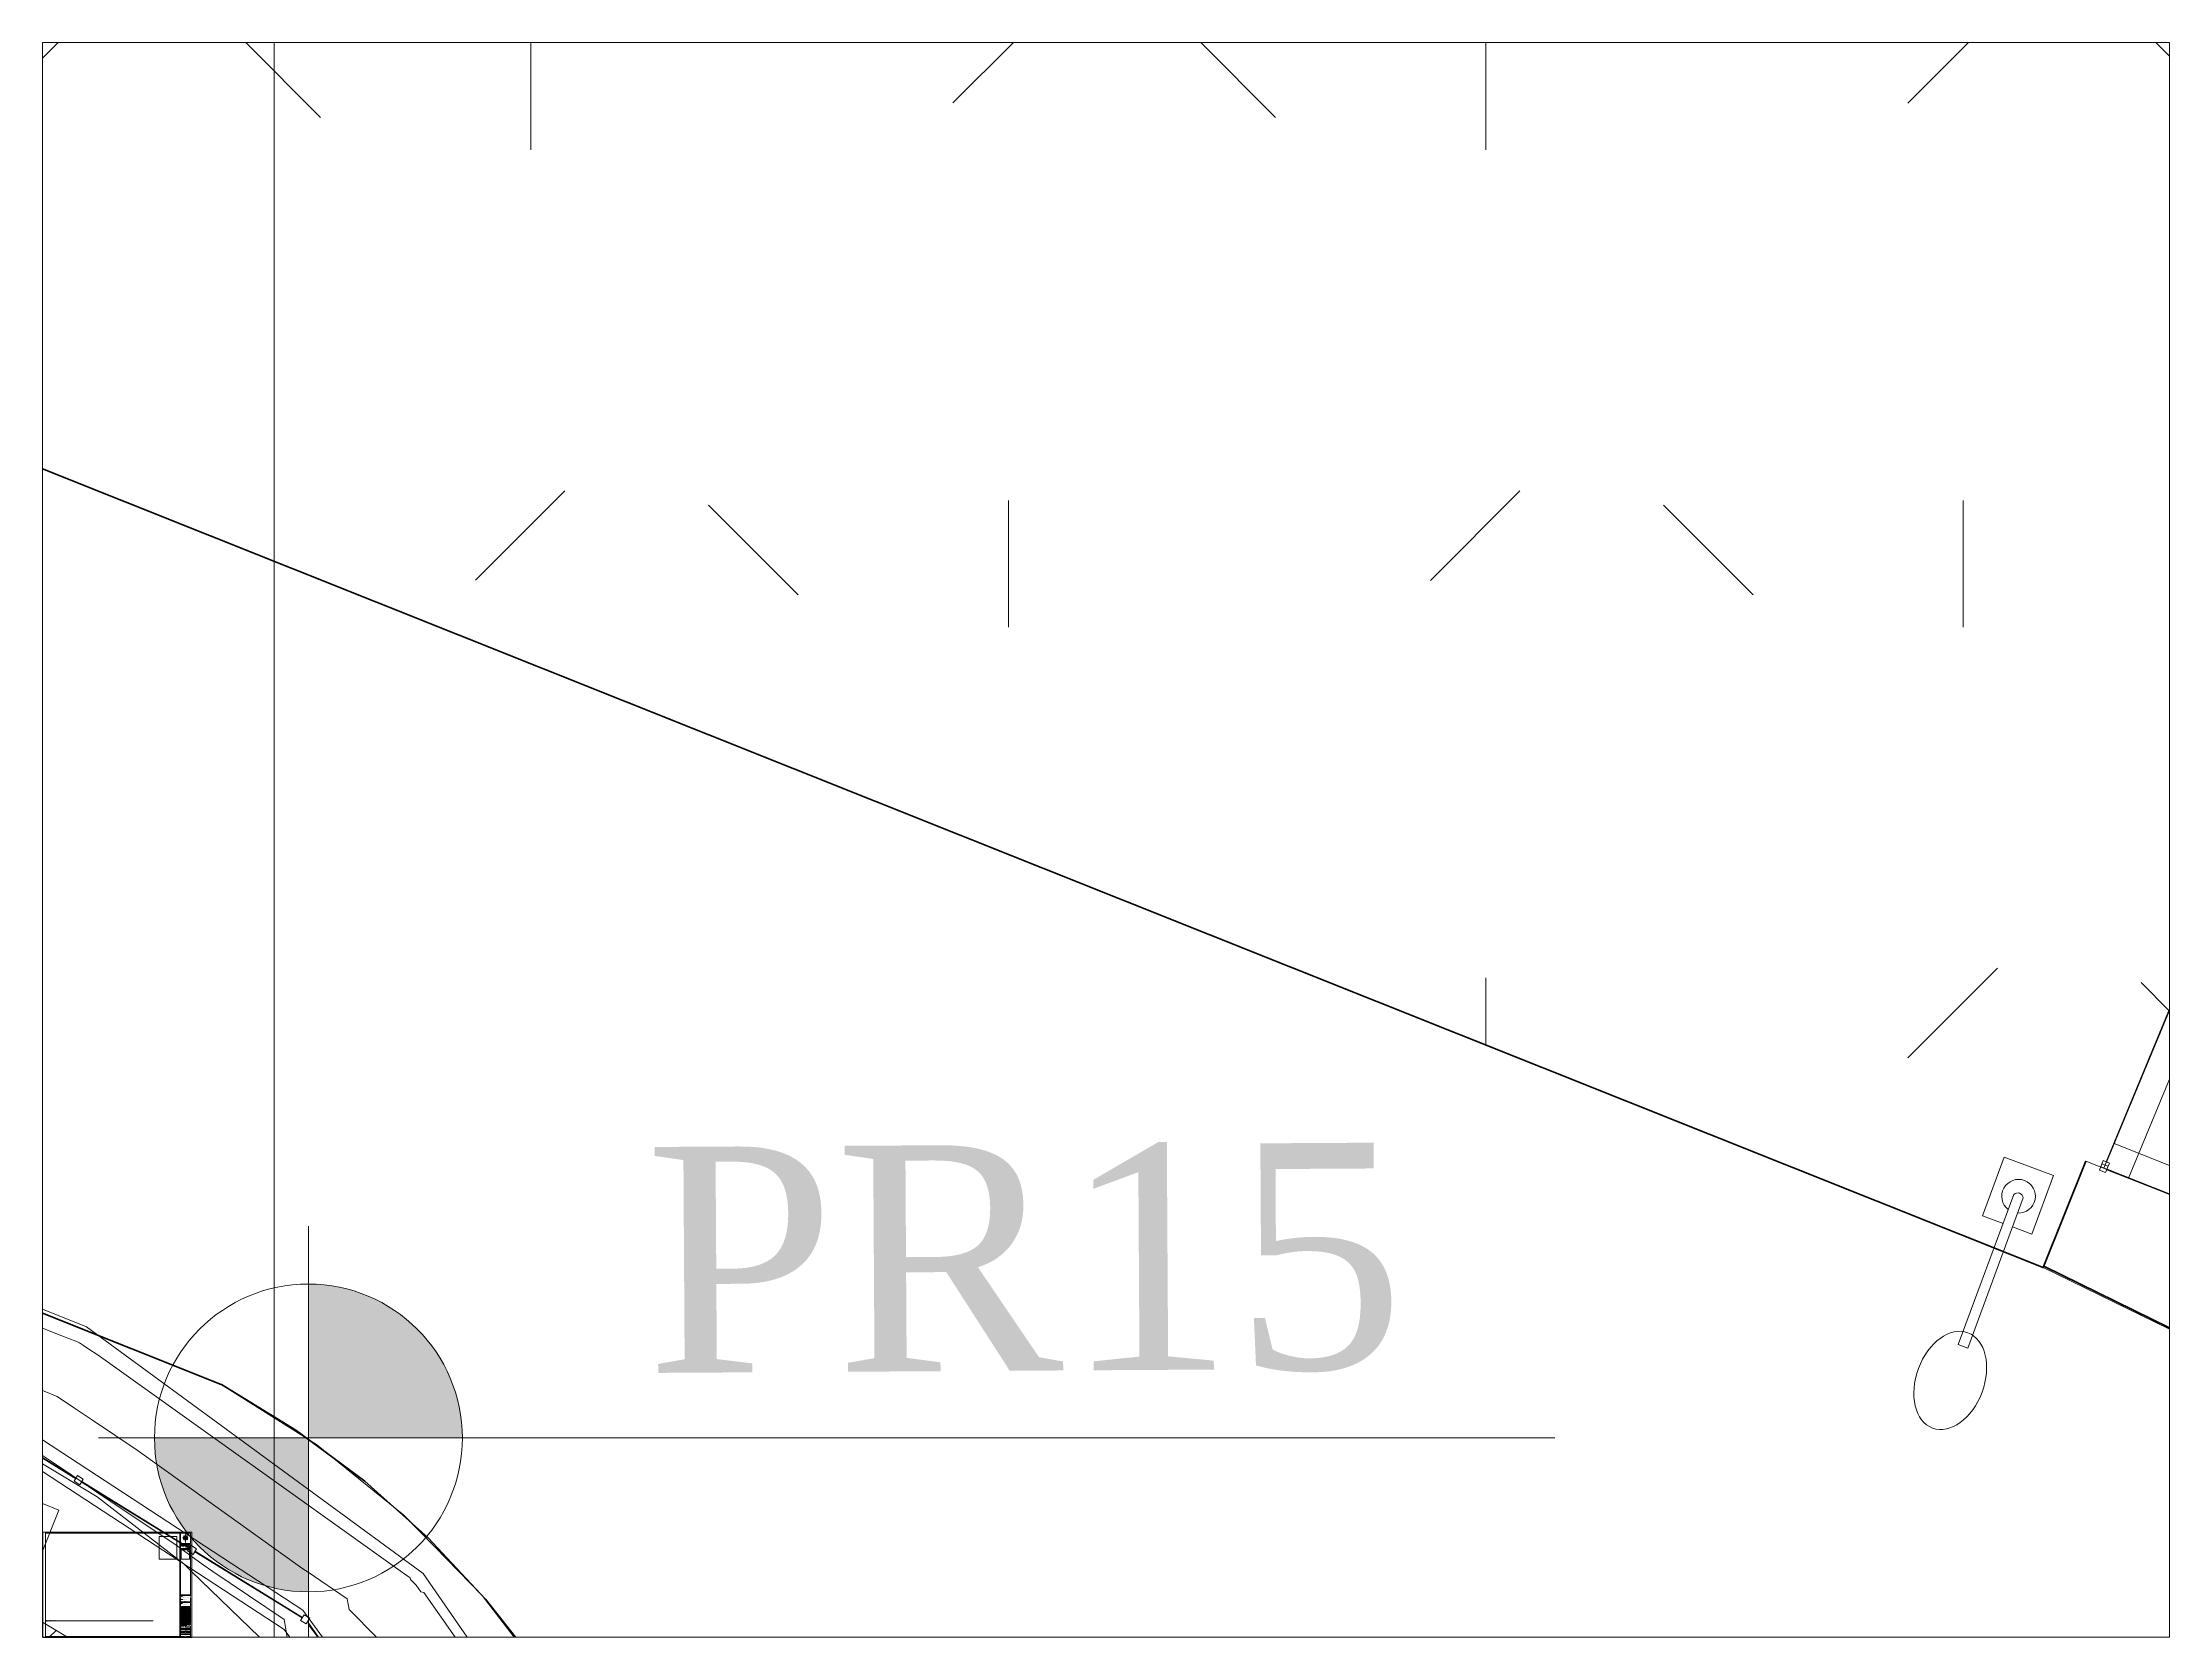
# Paper-space layout 'Layout1' of a CAD drawing. Header units: metres. Extents: x 0 to 12, y 0 to 9.
# The model-space entities are those that its viewports show. They can reach past a viewport. Long polylines and large blocks are cut down to what shows.
import ezdxf

# ---------------------------------------------------------------- set-up
doc = ezdxf.new("R2010")
doc.units = ezdxf.units.M
doc.linetypes.add('Dash_2_', pattern=[0.00635, 0.003175, -0.003175])
for name, color, linetype, lineweight in [('A-GLAZ-CWMG', 7, 'Continuous', 9), ('ACHURADO', 7, 'Continuous', 9), ('BORDE CAMINO', 7, 'Continuous', 35), ('C-TOPO', 7, 'Continuous', 9), ('C-TOPO-MAJR', 7, 'Continuous', 35), ('C-TOPO-MINR', 7, 'Continuous', 9), ('CERCO INTERIOR', 7, 'Continuous', 9), ('cota nivel', 7, 'Continuous', 9), ('E-LITE-EQPM', 7, 'Continuous', 9), ('EQUIPOS PIS', 7, 'Continuous', 9), ('G-ANNO-REFR', 7, 'Dash_2_', 18), ('G-ANNO-TEXT', 7, 'Continuous', 9), ('G-ANNO-TTLB', 7, 'Continuous', 9), ('G-ANNO-TTLB-THIN', 7, 'Continuous', 9), ('G-IMPT', 7, 'Continuous', 9), ('grilla', 7, 'Continuous', 9), ('luminarias', 7, 'Continuous', 9), ('P-SANR-FIXT', 7, 'Continuous', 9), ('solera', 7, 'Continuous', 35)]:
    doc.layers.add(name, color=color, linetype=linetype, lineweight=lineweight)
doc.layers.add('G-ANNO-NPLT', color=7, linetype='Continuous', plot=False)
doc.layers.add('PR10-ARQ-PL-001-Emplazamiento-C-1_dwg', color=7, linetype='Continuous', lineweight=9, true_color=0x767676)
doc.layers.add('TEXTO', color=5, linetype='Continuous', lineweight=9, true_color=0x0000ff)
doc.styles.add('Arial_3', font='arial.ttf', dxfattribs={"width": 1.5, "height": 0.002})
doc.styles.add('Arial_4', font='arial.ttf', dxfattribs={"height": 0.002})
doc.styles.add('Arial_5', font='arial.ttf', dxfattribs={"height": 0.005})
doc.styles.add('Arial_6', font='arial.ttf', dxfattribs={"height": 0.003})
doc.styles.add('Century Gothic_1', font='GOTHIC.TTF', dxfattribs={"height": 0.0018})
doc.styles.add('Century Gothic_2', font='GOTHIC.TTF', dxfattribs={"height": 0.002})
doc.styles.add('Century Gothic_3', font='GOTHIC.TTF', dxfattribs={"height": 0.0015})
doc.styles.add('Century Gothic_4', font='GOTHIC.TTF', dxfattribs={"height": 0.003})
doc.styles.add('Century Gothic_5', font='GOTHIC.TTF', dxfattribs={"height": 0.0025})
doc.styles.add('Times New Roman_3', font='times.ttf', dxfattribs={"height": 1.7})
picture_1 = doc.add_image_def('image2.jpg', size_in_pixel=(425, 483))
picture_2 = doc.add_image_def('image1.jpg', size_in_pixel=(603, 780))

# ---------------------------------------------------------------- blocks, each defined once
blk = doc.blocks.new('A_RVR_Viñeta A1-v1 - REF-VIÑETA PAISAJISMO_dwg__X9-676342-Planta Superficies')
at = {"layer": 'G-IMPT', "lineweight": 18}
for p, q in [((142.8, -426.3), (147.6, -421.4)), ((143, -425.6), (147.6, -420.9)), ((143.2, -424.8), (147.6, -420.4)), ((143.4, -424.1), (147.6, -419.8)), ((143.6, -423.4), (147.6, -419.3)), ((143.8, -422.6), (147.6, -418.8)), ((144, -421.9), (147.6, -418.2)), ((144.2, -421.2), (147.6, -417.7)), ((144.4, -420.4), (147.6, -417.2)), ((144.6, -419.7), (147.6, -416.7)), ((144.8, -419), (147.6, -416.1)), ((145, -418.3), (147.6, -415.6)), ((145.2, -417.5), (147.6, -415.1)), ((145.4, -416.8), (147.6, -414.5)), ((145.6, -416.1), (147.6, -414)), ((145.8, -415.3), (147.6, -413.5)), ((146, -414.6), (147.6, -412.9)), ((146.2, -413.9), (147.6, -412.4)), ((146.4, -413.1), (147.6, -411.9)), ((146.6, -412.4), (147.6, -411.3)), ((146.8, -411.7), (147.6, -410.8)), ((147, -411), (147.6, -410.3)), ((147.2, -410.2), (147.6, -409.8)), ((147.4, -409.5), (147.6, -409.2)), ((147.6, -408.8), (147.6, -408.7))]:
    blk.add_line(p, q, dxfattribs=at)
blk = doc.blocks.new('A_RVR_Viñeta A1-v1 - REF-VIÑETA PAISAJISMO_dwg_North_Arrow-41-676344-Planta Superficies')
at = {"layer": 'G-IMPT', "lineweight": 18}
for p, q in [((-3.7, 0), (-10.6, 0)), ((-2.9, 2.9), (-7.4, 7.4)), ((0, 13.4), (0, -2.7)), ((2.9, 2.9), (7.4, 7.4)), ((3.7, 0), (10.6, 0)), ((-2.9, -2.9), (-7.4, -7.4)), ((0, -5.5), (0, -17.8)), ((2.9, -2.9), (7.4, -7.4))]:
    blk.add_line(p, q, dxfattribs=at)
at = {"layer": 'G-IMPT', "lineweight": 18, "flags": 128}
for points in [[(-5, -5), (0, 13.4), (5, -4.9), (0, 0)], [(-1.5, -5.9), (-1.5, -6), (-1.5, -6.1), (-1.5, -6.1), (-1.5, -6.2), (-1.5, -6.2), (-1.5, -6.3), (-1.5, -6.3), (-1.4, -6.3), (-1.4, -6.3), (-1.4, -6.3), (-1.3, -6.3), (-1.3, -6.4), (-1.2, -6.4), (-1.2, -6.4), (-1.1, -6.4), (-1, -6.4), (-1, -6.5), (-2.3, -6.5), (-2.3, -6.4), (-2.3, -6.4), (-2.2, -6.4), (-2.2, -6.4), (-2.1, -6.4), (-2, -6.4), (-2, -6.3), (-1.9, -6.3), (-1.9, -6.3), (-1.9, -6.3), (-1.9, -6.3), (-1.8, -6.3), (-1.8, -6.2), (-1.8, -6.2), (-1.8, -6.1), (-1.8, -6.1), (-1.8, -6), (-1.8, -5.9), (-1.8, -2.7), (-2.3, -2.7), (-2.3, -2.5), (-0.2, -2.5), (1.4, -4.7), (1.4, -3.1), (1.4, -3.1), (1.4, -3), (1.4, -2.9), (1.4, -2.9), (1.4, -2.8), (1.4, -2.8), (1.4, -2.8), (1.3, -2.8), (1.3, -2.7), (1.3, -2.7), (1.2, -2.7), (1.2, -2.7), (1.1, -2.7), (1, -2.7), (1, -2.7), (0.9, -2.7), (0.9, -2.7), (0.9, -2.5), (2.2, -2.5), (2.2, -2.7), (2.2, -2.7), (2.1, -2.7), (2, -2.7), (2, -2.7), (1.9, -2.7), (1.9, -2.7), (1.8, -2.7), (1.8, -2.7), (1.8, -2.7), (1.7, -2.8), (1.7, -2.8), (1.7, -2.8), (1.7, -2.9), (1.7, -2.9), (1.7, -3), (1.7, -3.1), (1.7, -3.1), (1.7, -6.5), (0.8, -6.5), (-1.5, -3.3)]]:
    blk.add_lwpolyline(points, close=True, dxfattribs=at)
at = {"layer": 'G-IMPT', "lineweight": 18}
for radius, start, end in [(8, 100.92322, 180), (8, 180, 360), (7, 105.02696, 180), (7, 180, 360), (8, 360, 79.07678), (7, 360, 74.97304)]:
    blk.add_arc((0, 0), radius, start, end, dxfattribs=at)
blk.add_blockref('A_RVR_Viñeta A1-v1 - REF-VIÑETA PAISAJISMO_dwg__X9-676342-Planta Superficies', (-147.6, 421.9))
blk = doc.blocks.new('A_RVR_Viñeta A1-v1 - REF-VIÑETA PAISAJISMO_dwg__U3-676340-Planta Superficies')
at = {"layer": 'G-IMPT', "lineweight": 18}
blk.add_line((0, 0.1), (0, -0.1), dxfattribs=at)
blk = doc.blocks.new('A_RVR_Viñeta A1-v1 - REF-VIÑETA PAISAJISMO_dwg__U4-676341-Planta Superficies')
for p in [(0, 0), (6, 0), (11.9, 0), (17.9, 0), (23.8, 0), (29.8, 0), (35.7, 0), (41.7, 0), (47.6, 0), (53.6, 0), (59.6, 0), (65.5, 0), (71.5, 0), (77.4, 0), (83.4, 0), (89.3, 0), (95.3, 0), (101.2, 0), (107.2, 0)]:
    blk.add_blockref('A_RVR_Viñeta A1-v1 - REF-VIÑETA PAISAJISMO_dwg__U3-676340-Planta Superficies', p)
blk = doc.blocks.new('A_RVR_Viñeta A1-v1 - REF-VIÑETA PAISAJISMO_dwg__U1-676338-Planta Superficies')
at = {"layer": 'G-IMPT', "lineweight": 18}
blk.add_line((0, 0.1), (0, -0.1), dxfattribs=at)
blk = doc.blocks.new('A_RVR_Viñeta A1-v1 - REF-VIÑETA PAISAJISMO_dwg__U2-676339-Planta Superficies')
for p in [(0, 0), (5.36, 0), (10.72, 0), (16.08, 0), (21.44, 0), (26.8, 0), (32.16, 0), (37.52, 0), (42.88, 0), (48.24, 0), (53.6, 0), (58.96, 0), (64.32, 0), (69.68, 0), (75.04, 0), (80.4, 0), (85.76, 0), (91.12, 0), (96.48, 0), (101.84, 0), (107.2, 0)]:
    blk.add_blockref('A_RVR_Viñeta A1-v1 - REF-VIÑETA PAISAJISMO_dwg__U1-676338-Planta Superficies', p)
blk = doc.blocks.new('A_RVR_Viñeta A1-v1 - A_RVR_Viñeta A1-v1-674067-Planta Superficies')
at = {"layer": 'G-ANNO-TTLB'}
for p, q in [((0.002, 0.593), (0.842, 0.593)), ((0.002, -0.001), (0.002, 0.593)), ((0.017, 0.549), (0.015, 0.549)), ((0.017, 0.51), (0.015, 0.51)), ((0.017, 0.588), (0.017, 0.004)), ((0.774, 0.588), (0.017, 0.588)), ((0.774, 0.004), (0.774, 0.588)), ((0.778, 0.531), (0.778, 0.586)), ((0.778, 0.503), (0.778, 0.522)), ((0.778, 0.242), (0.778, 0.494)), ((0.78, 0.588), (0.832, 0.588)), ((0.832, 0.529), (0.78, 0.529)), ((0.78, 0.525), (0.832, 0.525)), ((0.832, 0.501), (0.78, 0.501)), ((0.832, 0.497), (0.78, 0.497)), ((0.784, 0.523), (0.787, 0.523)), ((0.784, 0.515), (0.784, 0.523)), ((0.785, 0.516), (0.784, 0.515)), ((0.785, 0.522), (0.785, 0.516)), ((0.786, 0.522), (0.785, 0.522)), ((0.785, 0.519), (0.786, 0.519)), ((0.786, 0.519), (0.785, 0.519)), ((0.786, 0.519), (0.789, 0.515)), ((0.79, 0.515), (0.787, 0.519)), ((0.789, 0.515), (0.79, 0.515)), ((0.793, 0.523), (0.799, 0.523)), ((0.793, 0.515), (0.793, 0.523)), ((0.799, 0.515), (0.793, 0.515)), ((0.795, 0.522), (0.795, 0.516)), ((0.798, 0.522), (0.795, 0.522)), ((0.795, 0.52), (0.798, 0.52)), ((0.798, 0.519), (0.795, 0.519)), ((0.795, 0.516), (0.799, 0.516)), ((0.799, 0.523), (0.798, 0.522)), ((0.798, 0.52), (0.798, 0.519)), ((0.799, 0.516), (0.799, 0.515)), ((0.802, 0.523), (0.804, 0.523)), ((0.804, 0.515), (0.802, 0.523)), ((0.804, 0.523), (0.806, 0.515)), ((0.807, 0.515), (0.804, 0.515)), ((0.806, 0.515), (0.807, 0.523)), ((0.809, 0.523), (0.807, 0.515)), ((0.807, 0.523), (0.809, 0.523)), ((0.813, 0.523), (0.813, 0.515)), ((0.813, 0.515), (0.813, 0.523)), ((0.813, 0.523), (0.818, 0.523)), ((0.818, 0.515), (0.813, 0.515)), ((0.814, 0.522), (0.814, 0.516)), ((0.817, 0.522), (0.814, 0.522)), ((0.814, 0.52), (0.817, 0.52)), ((0.817, 0.519), (0.814, 0.519)), ((0.814, 0.516), (0.818, 0.516)), ((0.818, 0.523), (0.817, 0.522)), ((0.817, 0.52), (0.817, 0.519)), ((0.818, 0.516), (0.818, 0.515)), ((0.822, 0.523), (0.826, 0.523)), ((0.822, 0.515), (0.822, 0.523)), ((0.822, 0.523), (0.822, 0.515)), ((0.826, 0.523), (0.822, 0.523)), ((0.823, 0.516), (0.822, 0.515)), ((0.823, 0.522), (0.823, 0.516)), ((0.825, 0.522), (0.823, 0.522)), ((0.823, 0.519), (0.824, 0.519)), ((0.825, 0.519), (0.823, 0.519)), ((0.824, 0.519), (0.827, 0.515)), ((0.826, 0.519), (0.829, 0.515)), ((0.827, 0.515), (0.829, 0.515)), ((0.834, 0.586), (0.834, 0.531)), ((0.834, 0.522), (0.834, 0.503)), ((0.834, 0.494), (0.834, 0.242)), ((0.842, 0.593), (0.842, -0.001)), ((0.017, 0.471), (0.015, 0.471)), ((0.017, 0.432), (0.015, 0.432)), ((0.017, 0.393), (0.015, 0.393)), ((0.017, 0.354), (0.015, 0.354)), ((0.017, 0.316), (0.015, 0.316)), ((0.017, 0.277), (0.015, 0.277)), ((0.017, 0.238), (0.015, 0.238)), ((0.017, 0.199), (0.015, 0.199)), ((0.017, 0.16), (0.015, 0.16)), ((0.017, 0.121), (0.015, 0.121)), ((0.778, 0.202), (0.778, 0.234)), ((0.778, 0.175), (0.778, 0.194)), ((0.778, 0.167), (0.778, 0.079)), ((0.834, 0.165), (0.778, 0.165)), ((0.834, 0.161), (0.778, 0.161)), ((0.834, 0.157), (0.778, 0.157)), ((0.834, 0.153), (0.778, 0.153)), ((0.834, 0.149), (0.778, 0.149)), ((0.834, 0.145), (0.778, 0.145)), ((0.834, 0.141), (0.778, 0.141)), ((0.834, 0.137), (0.778, 0.137)), ((0.834, 0.133), (0.778, 0.133)), ((0.834, 0.128), (0.778, 0.128)), ((0.834, 0.124), (0.778, 0.124)), ((0.834, 0.12), (0.778, 0.12)), ((0.78, 0.24), (0.832, 0.24)), ((0.78, 0.236), (0.832, 0.236)), ((0.78, 0.2), (0.832, 0.2)), ((0.78, 0.196), (0.832, 0.196)), ((0.832, 0.173), (0.78, 0.173)), ((0.832, 0.169), (0.78, 0.169)), ((0.786, 0.08), (0.786, 0.169)), ((0.795, 0.08), (0.795, 0.169)), ((0.834, 0.234), (0.834, 0.202)), ((0.834, 0.194), (0.834, 0.175)), ((0.834, 0.079), (0.834, 0.167)), ((0.017, 0.082), (0.015, 0.082)), ((0.017, 0.043), (0.015, 0.043)), ((0.017, 0.004), (0.774, 0.004)), ((0.834, 0.116), (0.778, 0.116)), ((0.834, 0.112), (0.778, 0.112)), ((0.834, 0.108), (0.778, 0.108)), ((0.834, 0.104), (0.778, 0.104)), ((0.834, 0.1), (0.778, 0.1)), ((0.834, 0.096), (0.778, 0.096)), ((0.834, 0.092), (0.778, 0.092)), ((0.834, 0.088), (0.778, 0.088)), ((0.778, 0.083), (0.834, 0.083)), ((0.834, 0.08), (0.778, 0.08)), ((0.778, 0.054), (0.778, 0.07)), ((0.778, 0.066), (0.834, 0.066)), ((0.778, 0.059), (0.834, 0.059)), ((0.778, 0.046), (0.778, 0.006)), ((0.834, 0.043), (0.778, 0.043)), ((0.834, 0.033), (0.778, 0.033)), ((0.834, 0.028), (0.778, 0.028)), ((0.834, 0.02), (0.778, 0.02)), ((0.834, 0.015), (0.778, 0.015)), ((0.78, 0.076), (0.832, 0.076)), ((0.78, 0.073), (0.832, 0.073)), ((0.832, 0.052), (0.78, 0.052)), ((0.832, 0.048), (0.78, 0.048)), ((0.78, 0.004), (0.832, 0.004)), ((0.806, 0.073), (0.806, 0.052)), ((0.834, 0.07), (0.834, 0.054)), ((0.834, 0.006), (0.834, 0.046)), ((0.842, -0.001), (0.002, -0.001))]:
    blk.add_line(p, q, dxfattribs=at)
for centre, radius, start, end in [((0.78, 0.586), 0.00247, 90, 180), ((0.78, 0.531), 0.00247, 180, 270), ((0.78, 0.522), 0.00247, 90, 180), ((0.78, 0.503), 0.00247, 180, 270), ((0.78, 0.494), 0.00247, 90, 180), ((0.786, 0.521), 0.00152, 275.6102, 75.7573), ((0.787, 0.521), 0.002, 273.7469, 88.2387), ((0.825, 0.521), 0.00152, 275.6102, 75.7573), ((0.826, 0.521), 0.002, 273.7469, 88.2387), ((0.832, 0.586), 0.00247, 0, 90), ((0.832, 0.531), 0.00247, 270, 0), ((0.832, 0.522), 0.00247, 0, 90), ((0.832, 0.503), 0.00247, 270, 0), ((0.832, 0.494), 0.00247, 0, 90), ((0.78, 0.242), 0.00247, 180, 270), ((0.832, 0.242), 0.00247, 270, 0), ((0.78, 0.234), 0.00247, 90, 180), ((0.78, 0.202), 0.00247, 180, 270), ((0.78, 0.194), 0.00247, 90, 180), ((0.78, 0.175), 0.00247, 180, 270), ((0.78, 0.167), 0.00247, 90, 180), ((0.832, 0.234), 0.00247, 0, 90), ((0.832, 0.202), 0.00247, 270, 0), ((0.832, 0.194), 0.00247, 0, 90), ((0.832, 0.175), 0.00247, 270, 0), ((0.832, 0.167), 0.00247, 0, 90), ((0.78, 0.079), 0.00247, 180, 270), ((0.78, 0.07), 0.00247, 90, 180), ((0.78, 0.054), 0.00247, 180, 270), ((0.78, 0.046), 0.00247, 90, 180), ((0.78, 0.006), 0.00247, 180, 270), ((0.832, 0.079), 0.00247, 270, 0), ((0.832, 0.07), 0.00247, 0, 90), ((0.832, 0.054), 0.00247, 270, 0), ((0.832, 0.046), 0.00247, 0, 90), ((0.832, 0.006), 0.00247, 270, 360)]:
    blk.add_arc(centre, radius, start, end, dxfattribs=at)
at = {"layer": 'G-ANNO-TTLB-THIN'}
for p, q in [((0.002, 0.593), (0.002, -0.001)), ((0.842, 0.593), (0.002, 0.593)), ((0.842, -0.001), (0.842, 0.593)), ((0.002, -0.001), (0.842, -0.001))]:
    blk.add_line(p, q, dxfattribs=at)
for name, p, xscale, yscale, zscale in [('A_RVR_Viñeta A1-v1 - REF-VIÑETA PAISAJISMO_dwg__U2-676339-Planta Superficies', (0.017, 0.589), 0.007064760302774262, 0.007064760302774262, 0.007064760302774262), ('A_RVR_Viñeta A1-v1 - REF-VIÑETA PAISAJISMO_dwg_North_Arrow-41-676344-Planta Superficies', (0.806, 0.561), 0.001490088404423272, 0.001490088404423272, 0.001490088404423272)]:
    blk.add_blockref(name, p, dxfattribs=dict(xscale=xscale, yscale=yscale, zscale=zscale))
at = {"layer": 'G-ANNO-TTLB', "attachment_point": 1}
for s, insert, char_height, width, style in [('DIGITAL       TWINS', (0.787, 0.513), 0.002, 0.04702, 'Arial_3'), ('WWW.REVER-DIGITAL.COM   ', (0.787, 0.51), 0.002, 0.04826, 'Arial_4'), ('+56 2 646505618', (0.795, 0.506), 0.002, 0.02702, 'Arial_4'), ('\\LUbicación', (0.78, 0.216), 0.002, 0.01716, 'Century Gothic_2'), ('Dirección:   Las Quemas SN', (0.78, 0.212), 0.0018, 0.03904, 'Century Gothic_1'), ('Comuna:    Osorno', (0.78, 0.208), 0.0018, 0.02702, 'Century Gothic_1'), ('Región:        Los Lagos', (0.78, 0.205), 0.0018, 0.03095, 'Century Gothic_1'), ('\\L Proyecto:', (0.78, 0.234), 0.002, 0.01684, 'Century Gothic_2'), ('\\L Cliente:', (0.78, 0.194), 0.002, 0.01379, 'Century Gothic_2'), ('N° Proyecto:', (0.778, 0.072), 0.0018, 0.01772, 'Century Gothic_1'), ('Dibujado por:', (0.778, 0.065), 0.0018, 0.01964, 'Century Gothic_1'), ('Escala:', (0.778, 0.058), 0.0018, 0.0101, 'Century Gothic_1'), ('N° Lamina:', (0.778, 0.031), 0.0018, 0.01555, 'Century Gothic_1'), ('Contenido:', (0.779, 0.046), 0.0018, 0.01619, 'Century Gothic_1'), ('Revisión:', (0.779, 0.019), 0.0018, 0.01235, 'Century Gothic_1'), ('0 ', (0.781, 0.09), 0.0015, 0.00208, 'Century Gothic_3'), ('A ', (0.781, 0.086), 0.0015, 0.00232, 'Century Gothic_3'), ('N° ', (0.781, 0.083), 0.0018, 0.00393, 'Century Gothic_1'), ('10-09-24 ', (0.786, 0.09), 0.0015, 0.01114, 'Century Gothic_3'), ('06-09-24 ', (0.786, 0.086), 0.0015, 0.01114, 'Century Gothic_3'), ('FECHA ', (0.787, 0.083), 0.0018, 0.01026, 'Century Gothic_1'), ('Entrega', (0.797, 0.09), 0.0015, 0.00978, 'Century Gothic_3'), ('Se emite para revisión.', (0.797, 0.086), 0.0015, 0.02846, 'Century Gothic_3'), ('REVISIONES', (0.798, 0.079), 0.0018, 0.01619, 'Century Gothic_1'), ('PR10', (0.797, 0.07), 0.0018, 0.00689, 'Century Gothic_1'), ('DESCRIPCIÓN', (0.806, 0.083), 0.0018, 0.01996, 'Century Gothic_1'), ('Fecha:', (0.806, 0.072), 0.0018, 0.00994, 'Century Gothic_1'), ('Revisado por:', (0.806, 0.065), 0.0018, 0.01948, 'Century Gothic_1')]:
    blk.add_mtext(s, dxfattribs=dict(at, insert=insert, char_height=char_height, width=width, style=style))
at = {"layer": 'G-ANNO-TTLB'}
image = blk.add_image(picture_1, insert=(0.782, 0.44), size_in_units=(0.0478, 0.0543), dxfattribs=at)
image.dxf.flags = 7
at = {"layer": 'G-ANNO-TTLB', "insert": (0.804, 0.012), "char_height": 0.005, "width": 0.00561, "attachment_point": 1, "style": 'Arial_5', "bg_fill": 3, "box_fill_scale": 1.25, "bg_fill_color": 256, "bg_fill_true_color": 13158600, "bg_fill_transparency": 0}
blk.add_mtext('0 ', dxfattribs=at)
at = {"extrusion": (0, 0, -1), "xscale": 0.007064760302774262, "yscale": 0.007064760302774262, "zscale": -0.007064760302774262, "rotation": 180}
blk.add_blockref('A_RVR_Viñeta A1-v1 - REF-VIÑETA PAISAJISMO_dwg__U4-676341-Planta Superficies', (-0.017, 0.003), dxfattribs=at)
blk = doc.blocks.new('Viewport - 3mm-647669-Planta Superficies')
at = {"layer": 'G-ANNO-TTLB'}
for p, q in [((-0.005, -0.0025), (-0.005, 0.0025)), ((-0.005, 0.0025), (0, 0.0025)), ((0, 0.0025), (0, -0.0025)), ((0, -0.0025), (-0.005, -0.0025))]:
    blk.add_line(p, q, dxfattribs=at)
blk = doc.blocks.new('Circular Mullion - 5mm-2143810-PLANTA SUPERFICIES')
at = {"layer": 'A-GLAZ-CWMG'}
for p, q in [((0, -1.398), (-0.002, -1.4)), ((-0.002, -1.4), (0.26, -1.761)), ((0.002, -1.397), (0, -1.398)), ((0, -1.398), (0.262, -1.76)), ((0.262, -1.76), (0, -1.398)), ((0.264, -1.758), (0.002, -1.397)), ((0.26, -1.761), (0.262, -1.76)), ((0.262, -1.76), (0.264, -1.758))]:
    blk.add_line(p, q, dxfattribs=at)
blk = doc.blocks.new('Quad Corner Mullion - 50x50 mm-2128574-PLANTA SUPERFICIES')
at = {"layer": 'A-GLAZ-CWMG'}
for p, q in [((0.025, 0.025), (-0.025, 0.025)), ((-0.025, 0.025), (-0.025, -0.025)), ((0.025, -0.025), (0.025, 0.025)), ((-0.025, -0.025), (0.025, -0.025))]:
    blk.add_line(p, q, dxfattribs=at)
blk = doc.blocks.new('Quad Corner Mullion - 50x50 mm-2128575-PLANTA SUPERFICIES')
at = {"layer": 'A-GLAZ-CWMG'}
for p, q in [((-0.025, -0.025), (-0.025, 0.025)), ((-0.025, 0.025), (0.025, 0.025)), ((0.025, 0.025), (0.025, -0.025)), ((0.025, -0.025), (-0.025, -0.025))]:
    blk.add_line(p, q, dxfattribs=at)
blk = doc.blocks.new('Circular Mullion - 5mm-2127248-PLANTA SUPERFICIES')
at = {"layer": 'A-GLAZ-CWMG'}
for p, q in [((-107.648, -45.397), (-107.997, -46.28)), ((-107.646, -45.398), (-107.995, -46.281)), ((-107.995, -46.281), (-107.646, -45.398)), ((-107.993, -46.282), (-107.643, -45.399)), ((-107.646, -45.398), (-107.648, -45.397)), ((-107.643, -45.399), (-107.646, -45.398)), ((-107.997, -46.28), (-107.995, -46.281)), ((-107.995, -46.281), (-107.993, -46.282))]:
    blk.add_line(p, q, dxfattribs=at)
blk = doc.blocks.new('Circular Mullion - 5mm-2143912-PLANTA SUPERFICIES')
at = {"layer": 'A-GLAZ-CWMG'}
for p, q in [((-2.124, -0.074), (-2.125, -0.076)), ((-2.125, -0.076), (-1.75, -0.307)), ((-2.122, -0.072), (-2.124, -0.074)), ((-2.124, -0.074), (-1.749, -0.305)), ((-1.749, -0.305), (-2.124, -0.074)), ((-1.747, -0.303), (-2.122, -0.072)), ((-1.75, -0.307), (-1.749, -0.305)), ((-1.749, -0.305), (-1.747, -0.303))]:
    blk.add_line(p, q, dxfattribs=at)
blk = doc.blocks.new('Rectangular Mullion - 50 x 50 mm-2128568-PLANTA SUPERFICIES')
at = {"layer": 'A-GLAZ-CWMG'}
for p, q in [((0.025, 0.025), (-0.025, 0.025)), ((-0.025, 0.025), (-0.025, -0.025)), ((0.025, -0.025), (0.025, 0.025)), ((-0.025, -0.025), (0.025, -0.025))]:
    blk.add_line(p, q, dxfattribs=at)
blk = doc.blocks.new('Rectangular Mullion - 50 x 50 mm-2128569-PLANTA SUPERFICIES')
at = {"layer": 'A-GLAZ-CWMG'}
for p, q in [((-0.025, -0.025), (-0.025, 0.025)), ((-0.025, 0.025), (0.025, 0.025)), ((0.025, 0.025), (0.025, -0.025)), ((0.025, -0.025), (-0.025, -0.025))]:
    blk.add_line(p, q, dxfattribs=at)
blk = doc.blocks.new('M_Estanque-Terraza-02 - M_Estanque-Terraza-02-2342210-PLANTA SUPERFICIES')
at = {"layer": 'P-SANR-FIXT'}
for radius, start, end in [(5.152, 0, 136.1362), (5.152, 0, 136.1362), (5.127, 0, 136.1195), (5.127, 0, 136.1195), (4.998, 0, 136.0307), (4.976, 360, 136.0144), (4.906, 0, 180), (4.883, 0, 180)]:
    blk.add_arc((0, 0), radius, start, end, dxfattribs=at)
blk = doc.blocks.new('YADRAN_LASQUEMAS_ARQ_MO_002_TERRAZAS_rvt-1-PLANTA SUPERFICIES')
at = {"layer": 'A-GLAZ-CWMG', "lineweight": 9}
for name in ['Circular Mullion - 5mm-2143912-PLANTA SUPERFICIES', 'Circular Mullion - 5mm-2143912-PLANTA SUPERFICIES', 'Circular Mullion - 5mm-2143912-PLANTA SUPERFICIES', 'Circular Mullion - 5mm-2143912-PLANTA SUPERFICIES', 'Circular Mullion - 5mm-2143810-PLANTA SUPERFICIES', 'Circular Mullion - 5mm-2143810-PLANTA SUPERFICIES', 'Circular Mullion - 5mm-2143810-PLANTA SUPERFICIES', 'Circular Mullion - 5mm-2143810-PLANTA SUPERFICIES']:
    blk.add_blockref(name, (0, 0), dxfattribs=at)
at = {"layer": 'A-GLAZ-CWMG', "lineweight": 9, "extrusion": (0, 0, -1), "rotation": 31.59000000000052}
for name, p in [('Rectangular Mullion - 50 x 50 mm-2128568-PLANTA SUPERFICIES', (1.728, -0.318)), ('Rectangular Mullion - 50 x 50 mm-2128569-PLANTA SUPERFICIES', (1.728, -0.318)), ('Rectangular Mullion - 50 x 50 mm-2128568-PLANTA SUPERFICIES', (0.876, -0.842)), ('Rectangular Mullion - 50 x 50 mm-2128569-PLANTA SUPERFICIES', (0.876, -0.842))]:
    blk.add_blockref(name, p, dxfattribs=at)
at = {"layer": 'A-GLAZ-CWMG', "lineweight": 9}
for name, p, rotation in [('Circular Mullion - 5mm-2127248-PLANTA SUPERFICIES', (-27.722, 113.563), 79.99999999999945), ('Circular Mullion - 5mm-2127248-PLANTA SUPERFICIES', (-27.722, 113.563), 79.99999999999945), ('Circular Mullion - 5mm-2127248-PLANTA SUPERFICIES', (-27.722, 113.563), 79.99999999999945), ('Circular Mullion - 5mm-2127248-PLANTA SUPERFICIES', (-27.722, 113.563), 79.99999999999945), ('Circular Mullion - 5mm-2127248-PLANTA SUPERFICIES', (-26.87, 113.039), 79.99999999999945), ('Circular Mullion - 5mm-2127248-PLANTA SUPERFICIES', (-26.87, 113.039), 79.99999999999945), ('Circular Mullion - 5mm-2127248-PLANTA SUPERFICIES', (-26.87, 113.039), 79.99999999999945), ('Circular Mullion - 5mm-2127248-PLANTA SUPERFICIES', (-26.87, 113.039), 79.99999999999945), ('Quad Corner Mullion - 50x50 mm-2128574-PLANTA SUPERFICIES', (-0.024, -1.365), 328.4099999999995), ('Quad Corner Mullion - 50x50 mm-2128575-PLANTA SUPERFICIES', (-0.024, -1.365), 328.4099999999995)]:
    blk.add_blockref(name, p, dxfattribs=dict(at, rotation=rotation))
at = {"layer": 'P-SANR-FIXT', "lineweight": 9, "rotation": 52.82168626904731}
blk.add_blockref('M_Estanque-Terraza-02 - M_Estanque-Terraza-02-2342210-PLANTA SUPERFICIES', (-4.54, -6.012), dxfattribs=at)
blk = doc.blocks.new('PR10-ARQ-PL-001-Emplazamiento-C-1_dwg_M_Camara Rectangular - 1_10 x 1_10 x 1_00 x 0_05-360549-PLANTA EMPLAZAMIENTO-674646-PLANTA SUPERFICIES')
at = {"layer": 'P-SANR-FIXT', "flags": 128}
for points in [[(0.55, 0.55), (-0.55, 0.55), (-0.55, -0.55), (0.55, -0.55), (0.55, 0.55), (0.55, -0.55), (-0.55, -0.55), (-0.55, 0.55)], [(0.45, 0.45), (-0.45, 0.45), (-0.45, -0.45), (0.45, -0.45), (0.45, 0.45), (0.45, -0.45), (-0.45, -0.45), (-0.45, 0.45)]]:
    blk.add_lwpolyline(points, close=True, dxfattribs=at)
blk = doc.blocks.new('PR10-ARQ-PL-001-Emplazamiento-C-1_dwg_Quad Corner Mullion - 50x50 mm-536972-PLANTA EMPLAZAMIENTO-674693-PLANTA SUPERFICIES')
at = {"layer": 'A-GLAZ-CWMG', "flags": 128}
blk.add_lwpolyline([(0.025, -0.026), (-0.025, -0.025), (-0.025, 0.025), (0.025, 0.025)], close=True, dxfattribs=at)
blk = doc.blocks.new('PR10-ARQ-PL-001-Emplazamiento-C-1_dwg_Circular Mullion - 5mm-517344-PLANTA EMPLAZAMIENTO-674655-PLANTA SUPERFICIES')
at = {"layer": 'A-GLAZ-CWMG', "flags": 128}
for points in [[(-84.442, 139.656), (-83.711, 141.464), (-83.713, 141.465), (-83.716, 141.466), (-84.446, 139.658), (-84.444, 139.657)], [(-84.444, 139.657), (-83.713, 141.465)]]:
    blk.add_lwpolyline(points, close=True, dxfattribs=at)
blk = doc.blocks.new('PR10-ARQ-PL-001-Emplazamiento-C-1_dwg_Quad Corner Mullion - 50x50 mm-536974-PLANTA EMPLAZAMIENTO-674695-PLANTA SUPERFICIES')
at = {"layer": 'A-GLAZ-CWMG', "flags": 128}
blk.add_lwpolyline([(0.025, -0.026), (0.025, 0.025), (-0.025, 0.025), (-0.025, -0.025)], close=True, dxfattribs=at)
blk = doc.blocks.new('PR10-ARQ-PL-001-Emplazamiento-C-1_dwg_Rectangular Mullion - 50 x 50 mm-517346-PLANTA EMPLAZAMIENTO-674657-PLANTA SUPERFICIES')
at = {"layer": 'A-GLAZ-CWMG', "flags": 128}
blk.add_lwpolyline([(0.025, 0.025), (-0.025, 0.025), (-0.025, -0.025), (0.025, -0.025)], close=True, dxfattribs=at)
blk = doc.blocks.new('PR10-ARQ-PL-001-Emplazamiento-C-1_dwg_Rectangular Mullion - 50 x 50 mm-517357-PLANTA EMPLAZAMIENTO-674659-PLANTA SUPERFICIES')
at = {"layer": 'A-GLAZ-CWMG', "flags": 128}
blk.add_lwpolyline([(0.025, 0.025), (0.025, -0.025), (-0.025, -0.025), (-0.025, 0.025)], close=True, dxfattribs=at)
blk = doc.blocks.new('PR10-ARQ-PL-001-Emplazamiento-C-1_dwg-674643-PLANTA SUPERFICIES')
at = {"lineweight": 9, "true_color": 0x0000ff}
h = blk.add_hatch(dxfattribs=at)
h.set_pattern_fill('FP_4', color=5, style=0, pattern_type=2)
h.set_pattern_definition([(45, (0, 0), (-0.2245064, 0.2245064), [])])
h.paths.add_polyline_path([(-32.568, -82.056), (-32.299, -82.048), (-32.063, -82.031), (-31.813, -82), (-31.564, -81.957), (-31.317, -81.902), (-31.074, -81.834), (-30.834, -81.755), (-30.598, -81.664), (-30.367, -81.562), (-30.142, -81.448), (-29.922, -81.324), (-29.708, -81.188), (-29.502, -81.043), (-29.303, -80.888), (-29.111, -80.722), (-28.928, -80.548), (-28.754, -80.365), (-28.589, -80.174), (-28.434, -79.975), (-28.288, -79.768), (-28.153, -79.555), (-28.029, -79.335), (-27.915, -79.109), (-27.813, -78.878), (-27.722, -78.643), (-27.642, -78.403), (-27.575, -78.159), (-27.52, -77.913), (-27.477, -77.664), (-27.446, -77.413), (-27.427, -77.161), (-27.421, -76.909), (-27.427, -76.656), (-27.446, -76.404), (-27.477, -76.153), (-27.52, -75.905), (-27.585, -75.622), (-27.642, -75.415), (-27.722, -75.175), (-27.813, -74.939), (-27.915, -74.708), (-28.029, -74.482), (-28.153, -74.263), (-28.288, -74.049), (-28.434, -73.843), (-28.589, -73.643), (-28.801, -73.403), (-28.928, -73.269), (-29.111, -73.095), (-29.303, -72.93), (-29.502, -72.774), (-29.708, -72.629), (-29.922, -72.494), (-30.142, -72.369), (-30.367, -72.256), (-30.598, -72.153), (-30.834, -72.062), (-31.074, -71.983), (-31.317, -71.916), (-31.564, -71.86), (-31.813, -71.817), (-32.063, -71.786), (-32.315, -71.768), (-32.568, -71.762), (-32.821, -71.768), (-33.073, -71.786), (-33.323, -71.817), (-33.572, -71.86), (-33.819, -71.916), (-34.062, -71.983), (-34.302, -72.062), (-34.538, -72.153), (-34.769, -72.256), (-34.994, -72.369), (-35.214, -72.494), (-35.428, -72.629), (-35.634, -72.774), (-35.833, -72.93), (-36.025, -73.095), (-36.208, -73.269), (-36.382, -73.452), (-36.547, -73.643), (-36.702, -73.843), (-36.848, -74.049), (-36.983, -74.263), (-37.107, -74.482), (-37.221, -74.708), (-37.323, -74.939), (-37.414, -75.175), (-37.494, -75.415), (-37.561, -75.658), (-37.616, -75.905), (-37.659, -76.153), (-37.69, -76.404), (-37.709, -76.656), (-37.715, -76.909), (-37.709, -77.161), (-37.69, -77.413), (-37.659, -77.664), (-37.616, -77.913), (-37.561, -78.159), (-37.494, -78.403), (-37.414, -78.643), (-37.323, -78.878), (-37.221, -79.109), (-37.107, -79.335), (-36.983, -79.555), (-36.848, -79.768), (-36.702, -79.975), (-36.547, -80.174), (-36.382, -80.365), (-36.208, -80.548), (-36.025, -80.722), (-35.797, -80.916), (-35.634, -81.043), (-35.428, -81.188), (-35.214, -81.324), (-34.994, -81.448), (-34.769, -81.562), (-34.538, -81.664), (-34.302, -81.755), (-34.062, -81.834), (-33.819, -81.902), (-33.572, -81.957), (-33.323, -82), (-33.073, -82.031), (-32.821, -82.05)])
h.paths.add_polyline_path([(-47.607, -76.162), (-47.354, -76.155), (-47.102, -76.137), (-46.852, -76.106), (-46.603, -76.063), (-46.29, -75.989), (-46.113, -75.94), (-45.873, -75.861), (-45.637, -75.77), (-45.315, -75.622), (-45.18, -75.554), (-44.961, -75.429), (-44.747, -75.294), (-44.541, -75.149), (-44.341, -74.993), (-44.15, -74.828), (-43.967, -74.654), (-43.793, -74.471), (-43.628, -74.28), (-43.473, -74.081), (-43.327, -73.874), (-43.192, -73.661), (-43.067, -73.441), (-42.954, -73.215), (-42.792, -72.831), (-42.761, -72.749), (-42.681, -72.509), (-42.614, -72.265), (-42.559, -72.019), (-42.515, -71.77), (-42.484, -71.519), (-42.466, -71.267), (-42.46, -71.015), (-42.466, -70.762), (-42.484, -70.51), (-42.515, -70.259), (-42.559, -70.01), (-42.614, -69.764), (-42.681, -69.52), (-42.792, -69.198), (-42.851, -69.045), (-42.954, -68.814), (-43.067, -68.588), (-43.192, -68.368), (-43.327, -68.155), (-43.473, -67.948), (-43.628, -67.749), (-43.793, -67.558), (-43.967, -67.375), (-44.15, -67.201), (-44.341, -67.036), (-44.541, -66.88), (-44.747, -66.735), (-44.961, -66.6), (-45.18, -66.475), (-45.406, -66.362), (-45.637, -66.259), (-45.873, -66.168), (-46.113, -66.089), (-46.356, -66.022), (-46.603, -65.966), (-46.852, -65.923), (-47.102, -65.892), (-47.354, -65.874), (-47.607, -65.867), (-47.859, -65.874), (-48.111, -65.892), (-48.362, -65.923), (-48.611, -65.966), (-48.857, -66.022), (-49.101, -66.089), (-49.341, -66.168), (-49.577, -66.259), (-49.808, -66.362), (-50.033, -66.475), (-50.253, -66.6), (-50.466, -66.735), (-50.673, -66.88), (-50.872, -67.036), (-51.154, -67.287), (-51.246, -67.375), (-51.421, -67.558), (-51.586, -67.749), (-51.741, -67.948), (-51.887, -68.155), (-52.022, -68.368), (-52.146, -68.588), (-52.26, -68.814), (-52.362, -69.045), (-52.453, -69.281), (-52.532, -69.52), (-52.6, -69.764), (-52.665, -70.065), (-52.698, -70.259), (-52.729, -70.51), (-52.748, -70.762), (-52.754, -71.015), (-52.748, -71.267), (-52.729, -71.519), (-52.698, -71.77), (-52.655, -72.019), (-52.6, -72.265), (-52.532, -72.509), (-52.453, -72.749), (-52.362, -72.984), (-52.26, -73.215), (-52.146, -73.441), (-52.022, -73.661), (-51.887, -73.874), (-51.741, -74.081), (-51.586, -74.28), (-51.421, -74.471), (-51.246, -74.654), (-51.063, -74.828), (-50.872, -74.993), (-50.673, -75.149), (-50.466, -75.294), (-50.253, -75.429), (-49.899, -75.622), (-49.808, -75.668), (-49.577, -75.77), (-49.341, -75.861), (-49.101, -75.94), (-48.857, -76.007), (-48.611, -76.063), (-48.362, -76.106), (-48.111, -76.137), (-47.859, -76.155)])
h.paths.add_polyline_path([(-58.002, -72.162), (-57.75, -72.156), (-57.498, -72.137), (-57.247, -72.106), (-56.998, -72.063), (-56.752, -72.008), (-56.508, -71.94), (-56.268, -71.861), (-56.033, -71.77), (-55.802, -71.668), (-55.576, -71.554), (-55.356, -71.43), (-55.143, -71.294), (-54.936, -71.149), (-54.737, -70.993), (-54.546, -70.828), (-54.363, -70.654), (-54.189, -70.471), (-54.024, -70.28), (-53.868, -70.081), (-53.723, -69.874), (-53.588, -69.661), (-53.463, -69.441), (-53.286, -69.072), (-53.247, -68.984), (-53.156, -68.749), (-53.077, -68.509), (-53.01, -68.265), (-52.954, -68.019), (-52.911, -67.77), (-52.88, -67.519), (-52.861, -67.267), (-52.855, -67.015), (-52.861, -66.762), (-52.88, -66.51), (-52.911, -66.259), (-52.954, -66.01), (-53.01, -65.764), (-53.077, -65.521), (-53.156, -65.281), (-53.286, -64.958), (-53.349, -64.814), (-53.508, -64.509), (-53.588, -64.368), (-53.723, -64.155), (-53.868, -63.948), (-54.024, -63.749), (-54.189, -63.558), (-54.363, -63.375), (-54.546, -63.201), (-54.737, -63.036), (-54.936, -62.88), (-55.143, -62.735), (-55.356, -62.6), (-55.576, -62.475), (-55.802, -62.362), (-56.033, -62.259), (-56.268, -62.168), (-56.508, -62.089), (-56.784, -62.015), (-56.998, -61.966), (-57.247, -61.923), (-57.498, -61.892), (-57.75, -61.874), (-58.002, -61.867), (-58.255, -61.874), (-58.507, -61.892), (-58.758, -61.923), (-59.007, -61.966), (-59.253, -62.022), (-59.497, -62.089), (-59.736, -62.168), (-59.972, -62.259), (-60.281, -62.401), (-60.429, -62.475), (-60.649, -62.6), (-60.862, -62.735), (-61.069, -62.88), (-61.268, -63.036), (-61.459, -63.201), (-61.642, -63.375), (-61.816, -63.558), (-61.981, -63.749), (-62.137, -63.948), (-62.282, -64.155), (-62.497, -64.509), (-62.542, -64.588), (-62.655, -64.814), (-62.758, -65.045), (-62.849, -65.281), (-62.928, -65.521), (-62.995, -65.764), (-63.051, -66.01), (-63.094, -66.259), (-63.125, -66.51), (-63.143, -66.762), (-63.15, -67.015), (-63.143, -67.267), (-63.125, -67.519), (-63.094, -67.77), (-63.051, -68.019), (-62.995, -68.265), (-62.928, -68.509), (-62.849, -68.749), (-62.758, -68.984), (-62.655, -69.215), (-62.542, -69.441), (-62.417, -69.661), (-62.282, -69.874), (-62.137, -70.081), (-61.981, -70.28), (-61.816, -70.471), (-61.642, -70.654), (-61.459, -70.828), (-61.268, -70.993), (-61.069, -71.149), (-60.862, -71.294), (-60.649, -71.43), (-60.281, -71.628), (-60.203, -71.668), (-59.972, -71.77), (-59.736, -71.861), (-59.497, -71.94), (-59.253, -72.008), (-59.007, -72.063), (-58.758, -72.106), (-58.507, -72.137), (-58.255, -72.156)])
h.paths.add_polyline_path([(-28.531, -71.911), (-28.279, -71.905), (-28.027, -71.887), (-27.776, -71.856), (-27.527, -71.812), (-27.281, -71.757), (-27.037, -71.69), (-26.797, -71.61), (-26.562, -71.52), (-26.331, -71.417), (-26.105, -71.304), (-25.885, -71.179), (-25.672, -71.044), (-25.465, -70.898), (-25.266, -70.743), (-25.075, -70.578), (-24.892, -70.404), (-24.718, -70.221), (-24.553, -70.029), (-24.397, -69.83), (-24.252, -69.624), (-24.116, -69.41), (-23.992, -69.191), (-23.878, -68.965), (-23.776, -68.734), (-23.685, -68.498), (-23.606, -68.258), (-23.538, -68.015), (-23.483, -67.768), (-23.44, -67.519), (-23.409, -67.269), (-23.39, -67.017), (-23.384, -66.764), (-23.39, -66.512), (-23.409, -66.26), (-23.44, -66.009), (-23.483, -65.76), (-23.538, -65.513), (-23.606, -65.27), (-23.685, -65.03), (-23.776, -64.794), (-23.906, -64.509), (-23.992, -64.338), (-24.116, -64.118), (-24.252, -63.905), (-24.397, -63.698), (-24.553, -63.499), (-24.718, -63.308), (-24.892, -63.125), (-25.075, -62.95), (-25.303, -62.756), (-25.465, -62.63), (-25.672, -62.484), (-25.885, -62.349), (-26.105, -62.225), (-26.331, -62.111), (-26.562, -62.009), (-26.797, -61.918), (-27.037, -61.839), (-27.281, -61.771), (-27.527, -61.716), (-27.776, -61.673), (-28.027, -61.642), (-28.279, -61.623), (-28.531, -61.617), (-28.801, -61.624), (-29.036, -61.642), (-29.287, -61.673), (-29.535, -61.716), (-29.782, -61.771), (-30.025, -61.839), (-30.265, -61.918), (-30.501, -62.009), (-30.732, -62.111), (-30.958, -62.225), (-31.177, -62.349), (-31.391, -62.484), (-31.597, -62.63), (-31.797, -62.785), (-31.988, -62.95), (-32.171, -63.125), (-32.345, -63.308), (-32.51, -63.499), (-32.666, -63.698), (-32.811, -63.905), (-32.946, -64.118), (-33.071, -64.338), (-33.184, -64.563), (-33.287, -64.794), (-33.378, -65.03), (-33.457, -65.27), (-33.524, -65.513), (-33.58, -65.76), (-33.623, -66.009), (-33.654, -66.26), (-33.672, -66.512), (-33.678, -66.764), (-33.672, -67.017), (-33.654, -67.269), (-33.623, -67.519), (-33.58, -67.768), (-33.524, -68.015), (-33.457, -68.258), (-33.378, -68.498), (-33.287, -68.734), (-33.184, -68.965), (-33.071, -69.191), (-32.946, -69.41), (-32.811, -69.624), (-32.666, -69.83), (-32.479, -70.065), (-32.299, -70.269), (-32.171, -70.404), (-31.988, -70.578), (-31.797, -70.743), (-31.597, -70.898), (-31.391, -71.044), (-31.177, -71.179), (-30.958, -71.304), (-30.732, -71.417), (-30.501, -71.52), (-30.265, -71.61), (-30.025, -71.69), (-29.782, -71.757), (-29.535, -71.812), (-29.287, -71.856), (-29.036, -71.887), (-28.784, -71.905)])
h.paths.add_polyline_path([(-43.604, -66.022), (-43.352, -66.016), (-43.1, -65.997), (-42.792, -65.957), (-42.6, -65.923), (-42.354, -65.868), (-42.11, -65.801), (-41.87, -65.721), (-41.635, -65.63), (-41.404, -65.528), (-41.178, -65.414), (-40.958, -65.29), (-40.745, -65.155), (-40.538, -65.009), (-40.339, -64.854), (-40.148, -64.689), (-39.959, -64.509), (-39.791, -64.332), (-39.626, -64.14), (-39.47, -63.941), (-39.294, -63.687), (-39.19, -63.521), (-39.065, -63.301), (-38.951, -63.076), (-38.849, -62.845), (-38.758, -62.609), (-38.679, -62.369), (-38.611, -62.126), (-38.556, -61.879), (-38.513, -61.63), (-38.482, -61.38), (-38.463, -61.128), (-38.457, -60.875), (-38.463, -60.622), (-38.482, -60.37), (-38.513, -60.12), (-38.556, -59.871), (-38.611, -59.624), (-38.679, -59.381), (-38.758, -59.141), (-38.849, -58.905), (-38.951, -58.674), (-39.065, -58.449), (-39.19, -58.229), (-39.325, -58.015), (-39.47, -57.809), (-39.626, -57.61), (-39.791, -57.418), (-39.965, -57.235), (-40.148, -57.061), (-40.339, -56.896), (-40.538, -56.741), (-40.745, -56.595), (-40.958, -56.46), (-41.178, -56.336), (-41.511, -56.174), (-41.635, -56.12), (-41.87, -56.029), (-42.11, -55.949), (-42.354, -55.882), (-42.76, -55.799), (-42.849, -55.784), (-43.1, -55.753), (-43.352, -55.734), (-43.604, -55.728), (-43.857, -55.734), (-44.109, -55.753), (-44.36, -55.784), (-44.609, -55.827), (-44.855, -55.882), (-45.099, -55.949), (-45.338, -56.029), (-45.698, -56.174), (-45.805, -56.222), (-46.031, -56.336), (-46.29, -56.485), (-46.464, -56.595), (-46.671, -56.741), (-46.87, -56.896), (-47.061, -57.061), (-47.244, -57.235), (-47.418, -57.418), (-47.583, -57.61), (-47.739, -57.809), (-47.884, -58.015), (-48.019, -58.229), (-48.144, -58.449), (-48.257, -58.674), (-48.378, -58.953), (-48.451, -59.141), (-48.53, -59.381), (-48.597, -59.624), (-48.653, -59.871), (-48.696, -60.12), (-48.727, -60.37), (-48.745, -60.622), (-48.752, -60.875), (-48.745, -61.128), (-48.727, -61.38), (-48.696, -61.63), (-48.653, -61.879), (-48.597, -62.126), (-48.53, -62.369), (-48.451, -62.609), (-48.36, -62.845), (-48.257, -63.076), (-48.144, -63.301), (-48.019, -63.521), (-47.884, -63.735), (-47.739, -63.941), (-47.583, -64.14), (-47.418, -64.332), (-47.244, -64.515), (-47.061, -64.689), (-46.87, -64.854), (-46.671, -65.009), (-46.464, -65.155), (-46.251, -65.29), (-46.031, -65.414), (-45.805, -65.528), (-45.574, -65.63), (-45.338, -65.721), (-45.099, -65.801), (-44.855, -65.868), (-44.609, -65.923), (-44.36, -65.966), (-44.109, -65.997), (-43.857, -66.016)])
h.paths.add_polyline_path([(-76.813, -64.568), (-76.56, -64.562), (-76.308, -64.544), (-76.036, -64.509), (-75.809, -64.469), (-75.562, -64.414), (-75.319, -64.347), (-75.079, -64.267), (-74.843, -64.177), (-74.612, -64.074), (-74.273, -63.896), (-74.167, -63.836), (-73.953, -63.701), (-73.747, -63.555), (-73.547, -63.4), (-73.356, -63.235), (-73.173, -63.061), (-72.999, -62.878), (-72.834, -62.687), (-72.678, -62.487), (-72.533, -62.281), (-72.398, -62.067), (-72.273, -61.848), (-72.16, -61.622), (-72.057, -61.391), (-71.966, -61.155), (-71.887, -60.915), (-71.82, -60.672), (-71.764, -60.425), (-71.721, -60.176), (-71.69, -59.926), (-71.672, -59.674), (-71.666, -59.421), (-71.672, -59.169), (-71.69, -58.917), (-71.721, -58.666), (-71.764, -58.417), (-71.82, -58.171), (-71.887, -57.927), (-71.966, -57.687), (-72.057, -57.451), (-72.16, -57.22), (-72.273, -56.995), (-72.398, -56.775), (-72.533, -56.562), (-72.678, -56.355), (-72.834, -56.156), (-72.999, -55.965), (-73.173, -55.782), (-73.356, -55.607), (-73.547, -55.442), (-73.747, -55.287), (-73.953, -55.141), (-74.273, -54.946), (-74.386, -54.882), (-74.612, -54.768), (-74.843, -54.666), (-75.079, -54.575), (-75.319, -54.496), (-75.562, -54.428), (-75.809, -54.373), (-76.057, -54.33), (-76.308, -54.299), (-76.56, -54.28), (-76.813, -54.274), (-77.065, -54.28), (-77.317, -54.299), (-77.568, -54.33), (-77.817, -54.373), (-78.063, -54.428), (-78.307, -54.496), (-78.547, -54.575), (-78.782, -54.666), (-79.013, -54.768), (-79.239, -54.882), (-79.459, -55.006), (-79.672, -55.141), (-79.879, -55.287), (-80.078, -55.442), (-80.269, -55.607), (-80.452, -55.782), (-80.627, -55.965), (-80.792, -56.156), (-80.947, -56.355), (-81.092, -56.562), (-81.268, -56.847), (-81.352, -56.995), (-81.466, -57.22), (-81.568, -57.451), (-81.659, -57.687), (-81.738, -57.927), (-81.806, -58.171), (-81.861, -58.417), (-81.904, -58.666), (-81.938, -58.953), (-81.954, -59.169), (-81.96, -59.421), (-81.954, -59.674), (-81.935, -59.926), (-81.904, -60.176), (-81.861, -60.425), (-81.806, -60.672), (-81.738, -60.915), (-81.659, -61.155), (-81.568, -61.391), (-81.466, -61.622), (-81.268, -61.995), (-81.228, -62.067), (-81.092, -62.281), (-80.947, -62.487), (-80.792, -62.687), (-80.627, -62.878), (-80.452, -63.061), (-80.269, -63.235), (-80.078, -63.4), (-79.879, -63.555), (-79.672, -63.701), (-79.459, -63.836), (-79.239, -63.961), (-79.013, -64.074), (-78.782, -64.177), (-78.547, -64.267), (-78.307, -64.347), (-78.063, -64.414), (-77.817, -64.469), (-77.568, -64.513), (-77.317, -64.544), (-77.065, -64.562)])
h.paths.add_polyline_path([(-54.001, -61.978), (-53.749, -61.972), (-53.497, -61.954), (-53.246, -61.923), (-52.997, -61.879), (-52.751, -61.824), (-52.507, -61.757), (-52.267, -61.678), (-52.031, -61.587), (-51.801, -61.484), (-51.575, -61.371), (-51.355, -61.246), (-51.142, -61.111), (-50.935, -60.965), (-50.736, -60.81), (-50.545, -60.645), (-50.362, -60.471), (-50.187, -60.288), (-50.022, -60.097), (-49.788, -59.785), (-49.721, -59.691), (-49.586, -59.477), (-49.462, -59.258), (-49.313, -58.953), (-49.246, -58.801), (-49.155, -58.565), (-49.076, -58.325), (-49.008, -58.082), (-48.953, -57.835), (-48.91, -57.586), (-48.879, -57.336), (-48.86, -57.084), (-48.854, -56.831), (-48.86, -56.579), (-48.879, -56.327), (-48.91, -56.076), (-48.953, -55.827), (-49.008, -55.581), (-49.076, -55.337), (-49.155, -55.097), (-49.246, -54.861), (-49.348, -54.631), (-49.462, -54.405), (-49.586, -54.185), (-49.721, -53.972), (-49.867, -53.765), (-50.022, -53.566), (-50.187, -53.375), (-50.362, -53.192), (-50.545, -53.017), (-50.736, -52.852), (-50.935, -52.697), (-51.142, -52.552), (-51.355, -52.416), (-51.575, -52.292), (-51.801, -52.178), (-52.031, -52.076), (-52.267, -51.985), (-52.507, -51.906), (-52.751, -51.838), (-52.997, -51.783), (-53.286, -51.735), (-53.497, -51.709), (-53.749, -51.69), (-54.001, -51.684), (-54.254, -51.69), (-54.506, -51.709), (-54.756, -51.74), (-55.005, -51.783), (-55.252, -51.838), (-55.495, -51.906), (-55.735, -51.985), (-55.971, -52.076), (-56.202, -52.178), (-56.428, -52.292), (-56.784, -52.503), (-56.861, -52.552), (-57.067, -52.697), (-57.267, -52.852), (-57.458, -53.017), (-57.641, -53.192), (-57.834, -53.396), (-57.98, -53.566), (-58.135, -53.765), (-58.281, -53.972), (-58.416, -54.185), (-58.541, -54.405), (-58.654, -54.631), (-58.757, -54.861), (-58.847, -55.097), (-58.927, -55.337), (-58.994, -55.581), (-59.049, -55.827), (-59.093, -56.076), (-59.124, -56.327), (-59.142, -56.579), (-59.148, -56.831), (-59.142, -57.084), (-59.124, -57.336), (-59.093, -57.586), (-59.049, -57.835), (-58.994, -58.082), (-58.927, -58.325), (-58.847, -58.565), (-58.689, -58.953), (-58.654, -59.032), (-58.541, -59.258), (-58.416, -59.477), (-58.281, -59.691), (-58.135, -59.897), (-57.98, -60.097), (-57.815, -60.288), (-57.641, -60.471), (-57.458, -60.645), (-57.267, -60.81), (-57.067, -60.965), (-56.784, -61.16), (-56.647, -61.246), (-56.428, -61.371), (-56.202, -61.484), (-55.971, -61.587), (-55.735, -61.678), (-55.495, -61.757), (-55.252, -61.824), (-55.005, -61.879), (-54.756, -61.923), (-54.506, -61.954), (-54.254, -61.972)])
h.paths.add_polyline_path([(-24.508, -61.857), (-24.256, -61.85), (-24.004, -61.832), (-23.753, -61.801), (-23.504, -61.758), (-23.258, -61.702), (-23.014, -61.635), (-22.774, -61.556), (-22.539, -61.465), (-22.308, -61.362), (-22.082, -61.249), (-21.862, -61.124), (-21.649, -60.989), (-21.442, -60.844), (-21.243, -60.688), (-21.052, -60.523), (-20.869, -60.349), (-20.695, -60.166), (-20.53, -59.975), (-20.374, -59.776), (-20.229, -59.569), (-20.094, -59.356), (-19.969, -59.136), (-19.855, -58.91), (-19.753, -58.679), (-19.662, -58.443), (-19.583, -58.204), (-19.516, -57.96), (-19.46, -57.714), (-19.417, -57.465), (-19.386, -57.214), (-19.367, -56.962), (-19.361, -56.709), (-19.367, -56.457), (-19.386, -56.205), (-19.417, -55.954), (-19.46, -55.705), (-19.516, -55.459), (-19.583, -55.215), (-19.662, -54.975), (-19.753, -54.74), (-19.855, -54.509), (-19.969, -54.283), (-20.094, -54.063), (-20.229, -53.85), (-20.374, -53.643), (-20.571, -53.396), (-20.695, -53.253), (-20.869, -53.07), (-21.052, -52.896), (-21.243, -52.731), (-21.442, -52.575), (-21.649, -52.43), (-21.862, -52.295), (-22.082, -52.17), (-22.308, -52.056), (-22.539, -51.954), (-22.774, -51.863), (-23.014, -51.784), (-23.258, -51.716), (-23.504, -51.661), (-23.753, -51.618), (-24.004, -51.587), (-24.256, -51.568), (-24.508, -51.562), (-24.761, -51.568), (-25.013, -51.587), (-25.303, -51.625), (-25.513, -51.661), (-25.759, -51.716), (-26.003, -51.784), (-26.242, -51.863), (-26.478, -51.954), (-26.709, -52.056), (-26.935, -52.17), (-27.155, -52.295), (-27.368, -52.43), (-27.575, -52.575), (-27.774, -52.731), (-27.965, -52.896), (-28.148, -53.07), (-28.322, -53.253), (-28.487, -53.444), (-28.643, -53.643), (-28.788, -53.85), (-28.923, -54.063), (-29.048, -54.283), (-29.161, -54.509), (-29.264, -54.74), (-29.355, -54.975), (-29.434, -55.215), (-29.501, -55.459), (-29.557, -55.705), (-29.6, -55.954), (-29.631, -56.205), (-29.649, -56.457), (-29.656, -56.709), (-29.649, -56.962), (-29.631, -57.214), (-29.6, -57.465), (-29.557, -57.714), (-29.501, -57.96), (-29.434, -58.204), (-29.355, -58.443), (-29.264, -58.679), (-29.14, -58.953), (-29.048, -59.136), (-28.923, -59.356), (-28.788, -59.569), (-28.643, -59.776), (-28.487, -59.975), (-28.322, -60.166), (-28.148, -60.349), (-27.965, -60.523), (-27.774, -60.688), (-27.575, -60.844), (-27.368, -60.989), (-27.155, -61.124), (-26.935, -61.249), (-26.709, -61.362), (-26.478, -61.465), (-26.242, -61.556), (-26.003, -61.635), (-25.759, -61.702), (-25.513, -61.758), (-25.264, -61.801), (-25.013, -61.832), (-24.761, -61.85)])
h.paths.add_polyline_path([(-87.149, -60.493), (-86.897, -60.487), (-86.645, -60.468), (-86.394, -60.437), (-86.145, -60.394), (-85.899, -60.339), (-85.655, -60.271), (-85.415, -60.192), (-85.18, -60.101), (-84.949, -59.999), (-84.723, -59.885), (-84.503, -59.761), (-84.29, -59.625), (-84.083, -59.48), (-83.884, -59.325), (-83.693, -59.16), (-83.479, -58.953), (-83.336, -58.802), (-83.171, -58.611), (-83.015, -58.412), (-82.87, -58.205), (-82.734, -57.992), (-82.61, -57.772), (-82.496, -57.546), (-82.394, -57.315), (-82.303, -57.08), (-82.224, -56.84), (-82.156, -56.596), (-82.101, -56.35), (-82.058, -56.101), (-82.027, -55.85), (-82.008, -55.598), (-82.002, -55.346), (-82.008, -55.093), (-82.027, -54.841), (-82.058, -54.59), (-82.101, -54.342), (-82.156, -54.095), (-82.224, -53.852), (-82.303, -53.612), (-82.394, -53.376), (-82.496, -53.145), (-82.61, -52.919), (-82.734, -52.7), (-82.87, -52.486), (-83.015, -52.28), (-83.171, -52.08), (-83.336, -51.889), (-83.51, -51.706), (-83.693, -51.532), (-83.884, -51.367), (-84.083, -51.211), (-84.29, -51.066), (-84.503, -50.931), (-84.766, -50.785), (-84.949, -50.693), (-85.18, -50.59), (-85.415, -50.499), (-85.655, -50.42), (-85.899, -50.353), (-86.145, -50.297), (-86.394, -50.254), (-86.645, -50.223), (-86.897, -50.205), (-87.149, -50.199), (-87.402, -50.205), (-87.654, -50.223), (-87.905, -50.254), (-88.264, -50.322), (-88.4, -50.353), (-88.643, -50.42), (-88.883, -50.499), (-89.119, -50.59), (-89.35, -50.693), (-89.576, -50.806), (-89.796, -50.931), (-90.009, -51.066), (-90.216, -51.211), (-90.415, -51.367), (-90.606, -51.532), (-90.789, -51.706), (-90.963, -51.889), (-91.128, -52.08), (-91.284, -52.28), (-91.429, -52.486), (-91.564, -52.7), (-91.762, -53.065), (-91.802, -53.145), (-91.913, -53.396), (-91.996, -53.612), (-92.075, -53.852), (-92.142, -54.095), (-92.198, -54.342), (-92.241, -54.59), (-92.272, -54.841), (-92.29, -55.093), (-92.297, -55.346), (-92.29, -55.598), (-92.272, -55.85), (-92.228, -56.174), (-92.198, -56.35), (-92.142, -56.596), (-92.075, -56.84), (-91.996, -57.08), (-91.905, -57.315), (-91.762, -57.627), (-91.689, -57.772), (-91.564, -57.992), (-91.429, -58.205), (-91.284, -58.412), (-91.128, -58.611), (-90.963, -58.802), (-90.789, -58.985), (-90.606, -59.16), (-90.415, -59.325), (-90.216, -59.48), (-90.009, -59.625), (-89.796, -59.761), (-89.576, -59.885), (-89.35, -59.999), (-89.119, -60.101), (-88.883, -60.192), (-88.643, -60.271), (-88.264, -60.369), (-88.154, -60.394), (-87.905, -60.437), (-87.654, -60.468), (-87.402, -60.487)])
h.paths.add_polyline_path([(-39.573, -55.855), (-39.294, -55.847), (-39.069, -55.83), (-38.818, -55.799), (-38.569, -55.756), (-38.323, -55.7), (-38.079, -55.633), (-37.839, -55.554), (-37.604, -55.463), (-37.373, -55.361), (-37.147, -55.247), (-36.927, -55.122), (-36.714, -54.987), (-36.507, -54.842), (-36.308, -54.686), (-36.117, -54.521), (-35.934, -54.347), (-35.76, -54.164), (-35.595, -53.973), (-35.439, -53.774), (-35.294, -53.567), (-35.159, -53.354), (-35.034, -53.134), (-34.92, -52.908), (-34.818, -52.677), (-34.727, -52.442), (-34.648, -52.202), (-34.581, -51.958), (-34.525, -51.712), (-34.482, -51.463), (-34.451, -51.212), (-34.432, -50.96), (-34.428, -50.618), (-34.432, -50.455), (-34.451, -50.203), (-34.482, -49.952), (-34.525, -49.703), (-34.581, -49.457), (-34.648, -49.213), (-34.727, -48.974), (-34.818, -48.738), (-34.92, -48.507), (-35.034, -48.281), (-35.159, -48.061), (-35.299, -47.84), (-35.439, -47.641), (-35.595, -47.442), (-35.797, -47.212), (-35.934, -47.068), (-36.117, -46.894), (-36.308, -46.729), (-36.507, -46.573), (-36.714, -46.428), (-36.927, -46.293), (-37.147, -46.168), (-37.373, -46.055), (-37.604, -45.952), (-37.839, -45.861), (-38.079, -45.782), (-38.323, -45.715), (-38.569, -45.659), (-38.818, -45.616), (-39.069, -45.585), (-39.321, -45.567), (-39.573, -45.56), (-39.826, -45.567), (-40.078, -45.585), (-40.329, -45.616), (-40.578, -45.659), (-40.824, -45.715), (-41.068, -45.782), (-41.307, -45.861), (-41.543, -45.952), (-41.774, -46.055), (-42, -46.168), (-42.22, -46.293), (-42.433, -46.428), (-42.64, -46.573), (-42.839, -46.729), (-43.03, -46.894), (-43.213, -47.068), (-43.387, -47.251), (-43.552, -47.442), (-43.708, -47.641), (-43.853, -47.848), (-43.988, -48.061), (-44.113, -48.281), (-44.226, -48.507), (-44.329, -48.738), (-44.42, -48.974), (-44.541, -49.366), (-44.566, -49.457), (-44.622, -49.703), (-44.665, -49.952), (-44.696, -50.203), (-44.718, -50.618), (-44.721, -50.708), (-44.714, -50.96), (-44.696, -51.212), (-44.665, -51.463), (-44.622, -51.712), (-44.566, -51.958), (-44.499, -52.202), (-44.42, -52.442), (-44.329, -52.677), (-44.226, -52.908), (-44.113, -53.134), (-43.961, -53.396), (-43.853, -53.567), (-43.708, -53.774), (-43.552, -53.973), (-43.387, -54.164), (-43.213, -54.347), (-43.03, -54.521), (-42.792, -54.723), (-42.64, -54.842), (-42.433, -54.987), (-42.22, -55.122), (-42, -55.247), (-41.774, -55.361), (-41.543, -55.463), (-41.307, -55.554), (-41.068, -55.633), (-40.824, -55.7), (-40.578, -55.756), (-40.329, -55.799), (-40.078, -55.83), (-39.826, -55.849)])
h.paths.add_polyline_path([(-102.17, -54.55), (-101.917, -54.544), (-101.665, -54.525), (-101.415, -54.494), (-101.166, -54.451), (-100.919, -54.396), (-100.676, -54.329), (-100.436, -54.249), (-100.2, -54.158), (-99.969, -54.056), (-99.743, -53.942), (-99.524, -53.818), (-99.31, -53.683), (-99.104, -53.537), (-98.904, -53.382), (-98.713, -53.217), (-98.53, -53.043), (-98.356, -52.86), (-98.191, -52.668), (-98.036, -52.469), (-97.89, -52.263), (-97.755, -52.049), (-97.63, -51.829), (-97.517, -51.604), (-97.414, -51.373), (-97.323, -51.137), (-97.244, -50.897), (-97.169, -50.618), (-97.122, -50.407), (-97.078, -50.158), (-97.047, -49.908), (-97.029, -49.656), (-97.023, -49.403), (-97.029, -49.15), (-97.047, -48.899), (-97.078, -48.648), (-97.122, -48.399), (-97.177, -48.152), (-97.267, -47.84), (-97.323, -47.669), (-97.414, -47.433), (-97.517, -47.202), (-97.63, -46.977), (-97.755, -46.757), (-97.89, -46.543), (-98.036, -46.337), (-98.191, -46.138), (-98.356, -45.946), (-98.53, -45.763), (-98.757, -45.551), (-98.904, -45.424), (-99.104, -45.269), (-99.31, -45.123), (-99.524, -44.988), (-99.743, -44.864), (-99.969, -44.75), (-100.2, -44.648), (-100.436, -44.557), (-100.676, -44.477), (-100.919, -44.41), (-101.166, -44.355), (-101.415, -44.312), (-101.665, -44.281), (-101.917, -44.262), (-102.255, -44.258), (-102.422, -44.262), (-102.674, -44.281), (-102.925, -44.312), (-103.174, -44.355), (-103.42, -44.41), (-103.664, -44.477), (-103.904, -44.557), (-104.139, -44.648), (-104.37, -44.75), (-104.596, -44.864), (-104.816, -44.988), (-105.029, -45.123), (-105.236, -45.269), (-105.435, -45.424), (-105.626, -45.589), (-105.809, -45.763), (-105.984, -45.946), (-106.149, -46.138), (-106.304, -46.337), (-106.449, -46.543), (-106.585, -46.757), (-106.709, -46.977), (-106.823, -47.202), (-106.925, -47.433), (-107.016, -47.669), (-107.095, -47.909), (-107.163, -48.152), (-107.218, -48.399), (-107.261, -48.648), (-107.292, -48.899), (-107.311, -49.15), (-107.317, -49.403), (-107.311, -49.656), (-107.292, -49.908), (-107.261, -50.158), (-107.218, -50.407), (-107.163, -50.654), (-107.095, -50.897), (-107.016, -51.137), (-106.925, -51.373), (-106.823, -51.604), (-106.709, -51.829), (-106.585, -52.049), (-106.449, -52.263), (-106.304, -52.469), (-106.149, -52.668), (-105.984, -52.86), (-105.809, -53.043), (-105.626, -53.217), (-105.417, -53.396), (-105.236, -53.537), (-105.029, -53.683), (-104.816, -53.818), (-104.596, -53.942), (-104.37, -54.056), (-104.139, -54.158), (-103.904, -54.249), (-103.664, -54.329), (-103.42, -54.396), (-103.174, -54.451), (-102.925, -54.494), (-102.674, -54.525), (-102.255, -54.548)])
h.paths.add_polyline_path([(-72.82, -54.528), (-72.568, -54.521), (-72.316, -54.503), (-72.065, -54.472), (-71.816, -54.429), (-71.57, -54.373), (-71.326, -54.306), (-71.086, -54.227), (-70.775, -54.102), (-70.62, -54.033), (-70.394, -53.92), (-70.174, -53.795), (-69.961, -53.66), (-69.754, -53.515), (-69.555, -53.359), (-69.364, -53.194), (-69.181, -53.02), (-69.006, -52.837), (-68.841, -52.646), (-68.686, -52.447), (-68.541, -52.24), (-68.405, -52.027), (-68.281, -51.807), (-68.167, -51.581), (-68.065, -51.35), (-67.974, -51.115), (-67.895, -50.875), (-67.827, -50.631), (-67.772, -50.385), (-67.729, -50.136), (-67.698, -49.885), (-67.679, -49.633), (-67.673, -49.38), (-67.679, -49.128), (-67.698, -48.876), (-67.729, -48.625), (-67.772, -48.376), (-67.827, -48.13), (-67.91, -47.84), (-67.974, -47.646), (-68.065, -47.411), (-68.167, -47.18), (-68.281, -46.954), (-68.405, -46.734), (-68.541, -46.521), (-68.686, -46.314), (-68.841, -46.115), (-69.006, -45.924), (-69.181, -45.741), (-69.364, -45.567), (-69.555, -45.402), (-69.754, -45.246), (-69.961, -45.101), (-70.174, -44.966), (-70.394, -44.841), (-70.775, -44.659), (-70.851, -44.625), (-71.086, -44.534), (-71.326, -44.455), (-71.57, -44.388), (-71.816, -44.332), (-72.065, -44.289), (-72.316, -44.258), (-72.568, -44.24), (-72.82, -44.233), (-73.073, -44.24), (-73.325, -44.258), (-73.576, -44.289), (-73.824, -44.332), (-74.071, -44.388), (-74.314, -44.455), (-74.554, -44.534), (-74.79, -44.625), (-75.021, -44.728), (-75.247, -44.841), (-75.466, -44.966), (-75.68, -45.101), (-75.886, -45.246), (-76.086, -45.402), (-76.277, -45.567), (-76.46, -45.741), (-76.634, -45.924), (-76.799, -46.115), (-76.955, -46.314), (-77.1, -46.521), (-77.235, -46.734), (-77.36, -46.954), (-77.473, -47.18), (-77.576, -47.411), (-77.667, -47.646), (-77.77, -47.976), (-77.813, -48.13), (-77.869, -48.376), (-77.912, -48.625), (-77.943, -48.876), (-77.961, -49.128), (-77.967, -49.38), (-77.961, -49.633), (-77.943, -49.885), (-77.912, -50.136), (-77.869, -50.385), (-77.77, -50.785), (-77.746, -50.875), (-77.667, -51.115), (-77.576, -51.35), (-77.473, -51.581), (-77.36, -51.807), (-77.235, -52.027), (-77.1, -52.24), (-76.955, -52.447), (-76.799, -52.646), (-76.634, -52.837), (-76.46, -53.02), (-76.277, -53.194), (-76.038, -53.396), (-75.886, -53.515), (-75.68, -53.66), (-75.466, -53.795), (-75.247, -53.92), (-75.021, -54.033), (-74.79, -54.136), (-74.554, -54.227), (-74.273, -54.318), (-74.071, -54.373), (-73.824, -54.429), (-73.576, -54.472), (-73.325, -54.503), (-73.073, -54.521)])
h.paths.add_polyline_path([(-50.055, -51.809), (-49.788, -51.802), (-49.551, -51.784), (-49.3, -51.754), (-49.051, -51.71), (-48.805, -51.655), (-48.561, -51.588), (-48.321, -51.508), (-48.085, -51.417), (-47.854, -51.315), (-47.629, -51.202), (-47.409, -51.077), (-47.196, -50.942), (-46.989, -50.796), (-46.79, -50.641), (-46.599, -50.476), (-46.416, -50.302), (-46.241, -50.119), (-46.076, -49.927), (-45.921, -49.728), (-45.775, -49.522), (-45.64, -49.308), (-45.516, -49.088), (-45.402, -48.863), (-45.3, -48.632), (-45.209, -48.396), (-45.13, -48.156), (-45.046, -47.84), (-45.007, -47.666), (-44.964, -47.417), (-44.933, -47.167), (-44.914, -46.915), (-44.908, -46.662), (-44.914, -46.41), (-44.933, -46.158), (-44.964, -45.907), (-45.007, -45.658), (-45.062, -45.411), (-45.13, -45.168), (-45.209, -44.928), (-45.3, -44.692), (-45.402, -44.461), (-45.516, -44.236), (-45.64, -44.016), (-45.775, -43.803), (-45.921, -43.596), (-46.076, -43.397), (-46.29, -43.154), (-46.416, -43.023), (-46.599, -42.848), (-46.79, -42.683), (-46.989, -42.528), (-47.196, -42.382), (-47.409, -42.247), (-47.629, -42.123), (-47.854, -42.009), (-48.085, -41.907), (-48.321, -41.816), (-48.561, -41.737), (-48.805, -41.669), (-49.051, -41.614), (-49.3, -41.571), (-49.551, -41.54), (-49.803, -41.521), (-50.055, -41.515), (-50.308, -41.521), (-50.56, -41.54), (-50.81, -41.571), (-51.059, -41.614), (-51.306, -41.669), (-51.549, -41.737), (-51.789, -41.816), (-52.025, -41.907), (-52.256, -42.009), (-52.482, -42.123), (-52.759, -42.284), (-52.915, -42.382), (-53.121, -42.528), (-53.32, -42.683), (-53.512, -42.848), (-53.695, -43.023), (-53.869, -43.205), (-54.034, -43.397), (-54.189, -43.596), (-54.335, -43.803), (-54.47, -44.016), (-54.595, -44.236), (-54.708, -44.461), (-54.811, -44.692), (-54.901, -44.928), (-54.981, -45.168), (-55.048, -45.411), (-55.103, -45.658), (-55.147, -45.907), (-55.178, -46.158), (-55.196, -46.41), (-55.202, -46.662), (-55.196, -46.915), (-55.178, -47.167), (-55.147, -47.417), (-55.064, -47.84), (-55.048, -47.913), (-54.981, -48.156), (-54.901, -48.396), (-54.811, -48.632), (-54.708, -48.863), (-54.595, -49.088), (-54.47, -49.308), (-54.335, -49.522), (-54.189, -49.728), (-54.034, -49.927), (-53.869, -50.119), (-53.695, -50.302), (-53.512, -50.476), (-53.286, -50.668), (-53.121, -50.796), (-52.915, -50.942), (-52.701, -51.077), (-52.482, -51.202), (-52.256, -51.315), (-52.025, -51.417), (-51.789, -51.508), (-51.549, -51.588), (-51.306, -51.655), (-51.059, -51.71), (-50.81, -51.754), (-50.56, -51.784), (-50.308, -51.803)])
h.paths.add_polyline_path([(-20.515, -51.726), (-20.262, -51.72), (-20.01, -51.702), (-19.76, -51.671), (-19.511, -51.627), (-19.264, -51.572), (-19.021, -51.505), (-18.781, -51.425), (-18.545, -51.335), (-18.307, -51.229), (-18.088, -51.119), (-17.869, -50.994), (-17.655, -50.859), (-17.449, -50.713), (-17.249, -50.558), (-17.058, -50.393), (-16.875, -50.219), (-16.701, -50.036), (-16.536, -49.845), (-16.381, -49.645), (-16.235, -49.439), (-16.1, -49.225), (-15.975, -49.006), (-15.862, -48.78), (-15.759, -48.549), (-15.668, -48.313), (-15.589, -48.073), (-15.522, -47.83), (-15.467, -47.583), (-15.423, -47.334), (-15.392, -47.084), (-15.374, -46.832), (-15.368, -46.579), (-15.374, -46.327), (-15.392, -46.075), (-15.423, -45.824), (-15.467, -45.575), (-15.522, -45.329), (-15.589, -45.085), (-15.668, -44.845), (-15.759, -44.609), (-15.862, -44.379), (-15.975, -44.153), (-16.1, -43.933), (-16.235, -43.72), (-16.381, -43.513), (-16.536, -43.314), (-16.701, -43.123), (-16.875, -42.94), (-17.058, -42.765), (-17.249, -42.6), (-17.449, -42.445), (-17.68, -42.284), (-17.869, -42.164), (-18.088, -42.04), (-18.314, -41.926), (-18.545, -41.824), (-18.781, -41.733), (-19.021, -41.654), (-19.264, -41.586), (-19.511, -41.531), (-19.76, -41.488), (-20.01, -41.457), (-20.262, -41.438), (-20.515, -41.432), (-20.767, -41.438), (-21.019, -41.457), (-21.27, -41.488), (-21.519, -41.531), (-21.805, -41.597), (-22.009, -41.654), (-22.249, -41.733), (-22.485, -41.824), (-22.715, -41.926), (-22.941, -42.04), (-23.161, -42.164), (-23.374, -42.299), (-23.581, -42.445), (-23.78, -42.6), (-23.971, -42.765), (-24.154, -42.94), (-24.329, -43.123), (-24.494, -43.314), (-24.649, -43.513), (-24.794, -43.72), (-24.93, -43.933), (-25.054, -44.153), (-25.168, -44.379), (-25.303, -44.695), (-25.361, -44.845), (-25.44, -45.085), (-25.508, -45.329), (-25.563, -45.575), (-25.606, -45.824), (-25.637, -46.075), (-25.656, -46.327), (-25.662, -46.579), (-25.656, -46.832), (-25.637, -47.084), (-25.606, -47.334), (-25.563, -47.583), (-25.505, -47.84), (-25.44, -48.073), (-25.303, -48.463), (-25.27, -48.549), (-25.168, -48.78), (-25.054, -49.006), (-24.93, -49.225), (-24.794, -49.439), (-24.649, -49.645), (-24.494, -49.845), (-24.329, -50.036), (-24.154, -50.219), (-23.971, -50.393), (-23.703, -50.618), (-23.581, -50.713), (-23.374, -50.859), (-23.161, -50.994), (-22.941, -51.119), (-22.715, -51.232), (-22.485, -51.335), (-22.249, -51.425), (-22.009, -51.505), (-21.765, -51.572), (-21.519, -51.627), (-21.27, -51.671), (-21.019, -51.702), (-20.767, -51.72)])
h.paths.add_polyline_path([(-83.298, -50.393), (-83.045, -50.387), (-82.793, -50.369), (-82.543, -50.338), (-82.294, -50.295), (-82.047, -50.239), (-81.804, -50.172), (-81.564, -50.093), (-81.268, -49.975), (-81.097, -49.899), (-80.872, -49.786), (-80.652, -49.661), (-80.438, -49.526), (-80.232, -49.381), (-80.033, -49.225), (-79.841, -49.06), (-79.658, -48.886), (-79.484, -48.703), (-79.319, -48.512), (-79.164, -48.312), (-79.018, -48.106), (-78.853, -47.84), (-78.759, -47.673), (-78.645, -47.447), (-78.543, -47.216), (-78.452, -46.98), (-78.372, -46.74), (-78.305, -46.497), (-78.25, -46.25), (-78.206, -46.002), (-78.176, -45.751), (-78.157, -45.499), (-78.151, -45.246), (-78.157, -44.994), (-78.176, -44.742), (-78.206, -44.491), (-78.25, -44.242), (-78.305, -43.996), (-78.372, -43.752), (-78.452, -43.512), (-78.543, -43.277), (-78.645, -43.046), (-78.759, -42.82), (-78.883, -42.6), (-79.091, -42.284), (-79.164, -42.18), (-79.319, -41.981), (-79.484, -41.79), (-79.658, -41.607), (-79.841, -41.433), (-80.033, -41.268), (-80.232, -41.112), (-80.438, -40.967), (-80.652, -40.831), (-80.872, -40.707), (-81.097, -40.593), (-81.328, -40.491), (-81.564, -40.4), (-81.804, -40.321), (-82.047, -40.253), (-82.294, -40.198), (-82.543, -40.155), (-82.793, -40.124), (-83.045, -40.105), (-83.298, -40.099), (-83.55, -40.105), (-83.802, -40.124), (-84.053, -40.155), (-84.302, -40.198), (-84.549, -40.253), (-84.792, -40.321), (-85.032, -40.4), (-85.268, -40.491), (-85.499, -40.593), (-85.724, -40.707), (-85.944, -40.831), (-86.158, -40.967), (-86.364, -41.112), (-86.563, -41.268), (-86.755, -41.433), (-86.938, -41.607), (-87.112, -41.79), (-87.277, -41.981), (-87.505, -42.284), (-87.578, -42.387), (-87.713, -42.6), (-87.837, -42.82), (-87.951, -43.046), (-88.053, -43.277), (-88.144, -43.512), (-88.264, -43.899), (-88.291, -43.996), (-88.346, -44.242), (-88.389, -44.491), (-88.42, -44.742), (-88.439, -44.994), (-88.445, -45.246), (-88.439, -45.499), (-88.42, -45.751), (-88.389, -46.002), (-88.346, -46.25), (-88.264, -46.594), (-88.223, -46.74), (-88.144, -46.98), (-88.053, -47.216), (-87.951, -47.447), (-87.837, -47.673), (-87.713, -47.892), (-87.578, -48.106), (-87.432, -48.312), (-87.277, -48.512), (-87.112, -48.703), (-86.938, -48.886), (-86.755, -49.06), (-86.563, -49.225), (-86.364, -49.381), (-86.158, -49.526), (-85.944, -49.661), (-85.724, -49.786), (-85.499, -49.899), (-85.268, -50.002), (-85.032, -50.093), (-84.766, -50.179), (-84.549, -50.239), (-84.302, -50.295), (-84.053, -50.338), (-83.802, -50.369), (-83.55, -50.387)])
h.paths.add_polyline_path([(-35.555, -45.743), (-35.303, -45.737), (-35.051, -45.718), (-34.8, -45.687), (-34.551, -45.644), (-34.305, -45.589), (-34.061, -45.521), (-33.821, -45.442), (-33.585, -45.351), (-33.355, -45.249), (-33.129, -45.135), (-32.909, -45.011), (-32.696, -44.875), (-32.489, -44.73), (-32.29, -44.575), (-32.099, -44.409), (-31.916, -44.235), (-31.741, -44.052), (-31.576, -43.861), (-31.421, -43.662), (-31.275, -43.455), (-31.14, -43.242), (-31.016, -43.022), (-30.902, -42.796), (-30.8, -42.565), (-30.694, -42.284), (-30.63, -42.09), (-30.562, -41.846), (-30.507, -41.6), (-30.464, -41.351), (-30.433, -41.1), (-30.414, -40.848), (-30.408, -40.596), (-30.414, -40.343), (-30.433, -40.091), (-30.464, -39.84), (-30.507, -39.592), (-30.562, -39.345), (-30.63, -39.102), (-30.709, -38.862), (-30.8, -38.626), (-30.902, -38.395), (-31.016, -38.169), (-31.14, -37.95), (-31.275, -37.736), (-31.421, -37.53), (-31.576, -37.33), (-31.741, -37.139), (-31.916, -36.956), (-32.162, -36.727), (-32.299, -36.61), (-32.489, -36.461), (-32.696, -36.316), (-32.909, -36.181), (-33.129, -36.056), (-33.355, -35.943), (-33.585, -35.84), (-33.821, -35.749), (-34.061, -35.67), (-34.305, -35.603), (-34.551, -35.547), (-34.8, -35.504), (-35.051, -35.473), (-35.303, -35.455), (-35.555, -35.449), (-35.808, -35.455), (-36.06, -35.473), (-36.31, -35.504), (-36.559, -35.547), (-36.806, -35.603), (-37.049, -35.67), (-37.289, -35.749), (-37.525, -35.84), (-37.756, -35.943), (-37.982, -36.056), (-38.201, -36.181), (-38.415, -36.316), (-38.621, -36.461), (-38.948, -36.727), (-39.012, -36.782), (-39.294, -37.061), (-39.369, -37.139), (-39.534, -37.33), (-39.689, -37.53), (-39.835, -37.736), (-39.97, -37.95), (-40.095, -38.169), (-40.208, -38.395), (-40.311, -38.626), (-40.401, -38.862), (-40.481, -39.102), (-40.584, -39.505), (-40.603, -39.592), (-40.647, -39.84), (-40.678, -40.091), (-40.696, -40.343), (-40.702, -40.596), (-40.696, -40.848), (-40.678, -41.1), (-40.647, -41.351), (-40.603, -41.6), (-40.548, -41.846), (-40.481, -42.09), (-40.401, -42.33), (-40.311, -42.565), (-40.208, -42.796), (-40.095, -43.022), (-39.97, -43.242), (-39.835, -43.455), (-39.689, -43.662), (-39.534, -43.861), (-39.294, -44.131), (-39.195, -44.235), (-39.012, -44.409), (-38.821, -44.575), (-38.621, -44.73), (-38.415, -44.875), (-38.111, -45.062), (-37.982, -45.135), (-37.756, -45.249), (-37.525, -45.351), (-37.289, -45.442), (-37.049, -45.521), (-36.683, -45.616), (-36.559, -45.644), (-36.308, -45.687), (-36.06, -45.718), (-35.797, -45.737)])
h.paths.add_polyline_path([(-98.175, -44.409), (-97.922, -44.403), (-97.67, -44.384), (-97.42, -44.353), (-97.171, -44.31), (-96.924, -44.255), (-96.681, -44.187), (-96.441, -44.108), (-96.205, -44.017), (-95.974, -43.915), (-95.749, -43.801), (-95.529, -43.677), (-95.26, -43.502), (-95.109, -43.396), (-94.91, -43.241), (-94.718, -43.076), (-94.535, -42.901), (-94.361, -42.718), (-94.196, -42.527), (-94.009, -42.284), (-93.895, -42.121), (-93.76, -41.908), (-93.636, -41.688), (-93.522, -41.463), (-93.42, -41.232), (-93.329, -40.996), (-93.249, -40.756), (-93.182, -40.512), (-93.127, -40.266), (-93.084, -40.017), (-93.053, -39.766), (-93.034, -39.514), (-93.028, -39.262), (-93.034, -39.009), (-93.053, -38.757), (-93.084, -38.507), (-93.127, -38.258), (-93.182, -38.011), (-93.249, -37.768), (-93.329, -37.528), (-93.42, -37.292), (-93.522, -37.061), (-93.697, -36.727), (-93.76, -36.616), (-93.895, -36.402), (-94.041, -36.196), (-94.196, -35.997), (-94.361, -35.805), (-94.535, -35.622), (-94.718, -35.448), (-94.91, -35.283), (-95.109, -35.128), (-95.315, -34.982), (-95.529, -34.847), (-95.749, -34.722), (-95.974, -34.609), (-96.205, -34.506), (-96.441, -34.416), (-96.681, -34.336), (-96.924, -34.269), (-97.171, -34.214), (-97.42, -34.17), (-97.67, -34.139), (-97.922, -34.121), (-98.175, -34.115), (-98.428, -34.121), (-98.757, -34.149), (-98.93, -34.17), (-99.179, -34.214), (-99.426, -34.269), (-99.669, -34.336), (-99.909, -34.416), (-100.145, -34.506), (-100.376, -34.609), (-100.601, -34.722), (-100.821, -34.847), (-101.035, -34.982), (-101.241, -35.128), (-101.44, -35.283), (-101.632, -35.448), (-101.815, -35.622), (-101.989, -35.805), (-102.255, -36.127), (-102.309, -36.196), (-102.455, -36.402), (-102.59, -36.616), (-102.714, -36.835), (-102.828, -37.061), (-102.93, -37.292), (-103.021, -37.528), (-103.101, -37.768), (-103.168, -38.011), (-103.223, -38.258), (-103.266, -38.507), (-103.297, -38.757), (-103.316, -39.009), (-103.322, -39.262), (-103.316, -39.514), (-103.297, -39.766), (-103.266, -40.017), (-103.223, -40.266), (-103.168, -40.512), (-103.101, -40.756), (-103.021, -40.996), (-102.93, -41.232), (-102.828, -41.463), (-102.714, -41.688), (-102.59, -41.908), (-102.455, -42.121), (-102.255, -42.397), (-102.154, -42.527), (-101.989, -42.718), (-101.815, -42.901), (-101.632, -43.076), (-101.44, -43.241), (-101.241, -43.396), (-101.035, -43.542), (-100.821, -43.677), (-100.601, -43.801), (-100.376, -43.915), (-100.145, -44.017), (-99.909, -44.108), (-99.669, -44.187), (-99.426, -44.255), (-99.179, -44.31), (-98.757, -44.375), (-98.68, -44.384), (-98.428, -44.403)])
h.paths.add_polyline_path([(-68.789, -44.173), (-68.536, -44.167), (-68.285, -44.148), (-68.034, -44.117), (-67.785, -44.074), (-67.538, -44.019), (-67.277, -43.946), (-67.055, -43.872), (-66.819, -43.781), (-66.588, -43.679), (-66.363, -43.565), (-66.143, -43.441), (-65.929, -43.306), (-65.723, -43.16), (-65.524, -43.005), (-65.332, -42.84), (-65.149, -42.666), (-64.975, -42.483), (-64.804, -42.284), (-64.655, -42.092), (-64.509, -41.886), (-64.374, -41.672), (-64.25, -41.452), (-64.136, -41.227), (-64.034, -40.996), (-63.943, -40.76), (-63.864, -40.52), (-63.796, -40.277), (-63.741, -40.03), (-63.698, -39.781), (-63.667, -39.531), (-63.648, -39.279), (-63.642, -39.026), (-63.648, -38.773), (-63.667, -38.522), (-63.698, -38.271), (-63.741, -38.022), (-63.796, -37.775), (-63.864, -37.532), (-63.943, -37.292), (-64.034, -37.056), (-64.185, -36.727), (-64.25, -36.6), (-64.374, -36.38), (-64.509, -36.166), (-64.655, -35.96), (-64.81, -35.761), (-64.975, -35.569), (-65.149, -35.386), (-65.332, -35.212), (-65.524, -35.047), (-65.723, -34.892), (-65.929, -34.746), (-66.143, -34.611), (-66.363, -34.487), (-66.588, -34.373), (-66.819, -34.271), (-67.055, -34.18), (-67.295, -34.101), (-67.538, -34.033), (-67.785, -33.978), (-68.034, -33.935), (-68.285, -33.904), (-68.536, -33.885), (-68.789, -33.879), (-69.042, -33.885), (-69.294, -33.904), (-69.544, -33.935), (-69.793, -33.978), (-70.04, -34.033), (-70.283, -34.101), (-70.523, -34.18), (-70.775, -34.278), (-70.99, -34.373), (-71.215, -34.487), (-71.435, -34.611), (-71.649, -34.746), (-71.855, -34.892), (-72.054, -35.047), (-72.246, -35.212), (-72.429, -35.386), (-72.603, -35.569), (-72.768, -35.761), (-72.923, -35.96), (-73.069, -36.166), (-73.204, -36.38), (-73.393, -36.727), (-73.442, -36.825), (-73.544, -37.056), (-73.635, -37.292), (-73.715, -37.532), (-73.782, -37.775), (-73.837, -38.022), (-73.881, -38.271), (-73.911, -38.522), (-73.93, -38.773), (-73.936, -39.026), (-73.93, -39.279), (-73.911, -39.531), (-73.881, -39.781), (-73.837, -40.03), (-73.782, -40.277), (-73.715, -40.52), (-73.635, -40.76), (-73.544, -40.996), (-73.442, -41.227), (-73.328, -41.452), (-73.204, -41.672), (-73.069, -41.886), (-72.923, -42.092), (-72.768, -42.291), (-72.603, -42.483), (-72.429, -42.666), (-72.246, -42.84), (-72.054, -43.005), (-71.855, -43.16), (-71.649, -43.306), (-71.435, -43.441), (-71.215, -43.565), (-70.99, -43.679), (-70.759, -43.781), (-70.523, -43.872), (-70.283, -43.952), (-70.04, -44.019), (-69.793, -44.074), (-69.544, -44.117), (-69.294, -44.148), (-69.042, -44.167)])
h.paths.add_polyline_path([(-45.969, -41.712), (-45.716, -41.705), (-45.464, -41.687), (-45.214, -41.656), (-44.965, -41.613), (-44.718, -41.557), (-44.475, -41.49), (-44.235, -41.411), (-43.999, -41.32), (-43.768, -41.217), (-43.543, -41.104), (-43.323, -40.979), (-43.109, -40.844), (-42.792, -40.613), (-42.704, -40.543), (-42.512, -40.378), (-42.329, -40.204), (-42.155, -40.021), (-41.99, -39.83), (-41.746, -39.505), (-41.689, -39.424), (-41.554, -39.211), (-41.43, -38.991), (-41.316, -38.765), (-41.214, -38.534), (-41.123, -38.299), (-41.043, -38.059), (-40.976, -37.815), (-40.921, -37.569), (-40.877, -37.32), (-40.847, -37.069), (-40.826, -36.727), (-40.822, -36.565), (-40.828, -36.312), (-40.847, -36.06), (-40.877, -35.809), (-40.921, -35.56), (-40.976, -35.314), (-41.043, -35.07), (-41.123, -34.83), (-41.214, -34.595), (-41.316, -34.364), (-41.43, -34.138), (-41.554, -33.918), (-41.689, -33.705), (-41.835, -33.498), (-41.99, -33.299), (-42.155, -33.108), (-42.329, -32.925), (-42.512, -32.751), (-42.792, -32.517), (-42.903, -32.43), (-43.109, -32.285), (-43.323, -32.15), (-43.543, -32.025), (-43.768, -31.912), (-43.999, -31.809), (-44.235, -31.718), (-44.475, -31.639), (-44.718, -31.572), (-44.965, -31.516), (-45.214, -31.473), (-45.464, -31.442), (-45.716, -31.424), (-45.969, -31.417), (-46.29, -31.429), (-46.473, -31.442), (-46.724, -31.473), (-46.973, -31.516), (-47.22, -31.572), (-47.463, -31.639), (-47.703, -31.718), (-47.939, -31.809), (-48.17, -31.912), (-48.395, -32.025), (-48.615, -32.15), (-48.829, -32.285), (-49.035, -32.43), (-49.234, -32.586), (-49.426, -32.751), (-49.609, -32.925), (-49.783, -33.108), (-49.948, -33.299), (-50.103, -33.498), (-50.249, -33.705), (-50.384, -33.918), (-50.508, -34.138), (-50.622, -34.364), (-50.724, -34.595), (-50.815, -34.83), (-50.894, -35.07), (-50.962, -35.314), (-51.017, -35.56), (-51.06, -35.809), (-51.091, -36.06), (-51.11, -36.312), (-51.112, -36.727), (-51.11, -36.817), (-51.091, -37.069), (-51.06, -37.32), (-51.017, -37.569), (-50.962, -37.815), (-50.894, -38.059), (-50.815, -38.299), (-50.724, -38.534), (-50.622, -38.765), (-50.508, -38.991), (-50.384, -39.211), (-50.249, -39.424), (-50.103, -39.631), (-49.948, -39.83), (-49.783, -40.021), (-49.609, -40.204), (-49.426, -40.378), (-49.234, -40.543), (-49.035, -40.699), (-48.829, -40.844), (-48.615, -40.979), (-48.395, -41.104), (-48.17, -41.217), (-47.939, -41.32), (-47.703, -41.411), (-47.463, -41.49), (-47.22, -41.557), (-46.973, -41.613), (-46.724, -41.656), (-46.473, -41.687), (-46.221, -41.705)])
h.paths.add_polyline_path([(-16.521, -41.655), (-16.268, -41.649), (-16.016, -41.631), (-15.766, -41.6), (-15.517, -41.556), (-15.27, -41.501), (-15.027, -41.434), (-14.787, -41.354), (-14.551, -41.264), (-14.32, -41.161), (-14.095, -41.048), (-13.875, -40.923), (-13.661, -40.788), (-13.455, -40.642), (-13.256, -40.487), (-13.064, -40.322), (-12.881, -40.148), (-12.707, -39.965), (-12.542, -39.773), (-12.387, -39.574), (-12.241, -39.368), (-12.106, -39.154), (-11.982, -38.935), (-11.868, -38.709), (-11.766, -38.478), (-11.675, -38.242), (-11.595, -38.002), (-11.528, -37.759), (-11.473, -37.512), (-11.429, -37.263), (-11.399, -37.013), (-11.379, -36.727), (-11.374, -36.508), (-11.38, -36.256), (-11.399, -36.004), (-11.429, -35.753), (-11.473, -35.504), (-11.528, -35.258), (-11.595, -35.014), (-11.675, -34.774), (-11.766, -34.538), (-11.868, -34.307), (-12.057, -33.949), (-12.106, -33.862), (-12.241, -33.649), (-12.387, -33.442), (-12.542, -33.243), (-12.707, -33.052), (-12.881, -32.869), (-13.064, -32.694), (-13.256, -32.529), (-13.455, -32.374), (-13.661, -32.228), (-13.875, -32.093), (-14.095, -31.969), (-14.32, -31.855), (-14.551, -31.753), (-14.81, -31.654), (-15.027, -31.583), (-15.27, -31.515), (-15.517, -31.46), (-15.766, -31.417), (-16.016, -31.386), (-16.268, -31.367), (-16.521, -31.361), (-16.773, -31.367), (-17.025, -31.386), (-17.276, -31.417), (-17.525, -31.46), (-17.772, -31.515), (-18.015, -31.583), (-18.307, -31.682), (-18.491, -31.753), (-18.722, -31.855), (-18.947, -31.969), (-19.167, -32.093), (-19.381, -32.228), (-19.587, -32.374), (-19.786, -32.529), (-19.978, -32.694), (-20.161, -32.869), (-20.335, -33.052), (-20.5, -33.243), (-20.655, -33.442), (-20.801, -33.649), (-20.936, -33.862), (-21.06, -34.082), (-21.174, -34.307), (-21.276, -34.538), (-21.367, -34.774), (-21.446, -35.014), (-21.514, -35.258), (-21.569, -35.504), (-21.612, -35.753), (-21.643, -36.004), (-21.662, -36.256), (-21.668, -36.508), (-21.662, -36.761), (-21.643, -37.013), (-21.612, -37.263), (-21.569, -37.512), (-21.514, -37.759), (-21.446, -38.002), (-21.367, -38.242), (-21.276, -38.478), (-21.174, -38.709), (-21.06, -38.935), (-20.936, -39.154), (-20.704, -39.505), (-20.655, -39.574), (-20.5, -39.773), (-20.335, -39.965), (-20.161, -40.148), (-19.978, -40.322), (-19.786, -40.487), (-19.587, -40.642), (-19.381, -40.788), (-19.167, -40.923), (-18.947, -41.048), (-18.722, -41.161), (-18.491, -41.264), (-18.255, -41.354), (-18.015, -41.434), (-17.772, -41.501), (-17.525, -41.556), (-17.276, -41.6), (-17.025, -41.631), (-16.773, -41.649)])
h.paths.add_polyline_path([(-79.305, -40.18), (-79.052, -40.174), (-78.8, -40.155), (-78.55, -40.124), (-78.301, -40.081), (-78.054, -40.026), (-77.77, -39.945), (-77.571, -39.879), (-77.335, -39.788), (-77.104, -39.686), (-76.878, -39.572), (-76.659, -39.448), (-76.445, -39.313), (-76.239, -39.167), (-76.039, -39.012), (-75.848, -38.847), (-75.665, -38.673), (-75.491, -38.49), (-75.326, -38.298), (-75.171, -38.099), (-75.025, -37.893), (-74.89, -37.679), (-74.765, -37.459), (-74.652, -37.234), (-74.549, -37.003), (-74.445, -36.727), (-74.379, -36.527), (-74.312, -36.284), (-74.257, -36.037), (-74.213, -35.788), (-74.182, -35.537), (-74.164, -35.285), (-74.158, -35.033), (-74.164, -34.78), (-74.182, -34.528), (-74.213, -34.278), (-74.273, -33.957), (-74.312, -33.782), (-74.379, -33.539), (-74.459, -33.299), (-74.549, -33.063), (-74.652, -32.832), (-74.765, -32.607), (-74.89, -32.387), (-75.025, -32.173), (-75.171, -31.967), (-75.326, -31.768), (-75.491, -31.576), (-75.665, -31.393), (-75.904, -31.171), (-76.039, -31.054), (-76.239, -30.899), (-76.445, -30.753), (-76.659, -30.618), (-76.878, -30.494), (-77.104, -30.38), (-77.335, -30.278), (-77.571, -30.187), (-77.811, -30.107), (-78.054, -30.04), (-78.301, -29.985), (-78.55, -29.941), (-78.8, -29.911), (-79.052, -29.892), (-79.305, -29.886), (-79.557, -29.892), (-79.809, -29.911), (-80.06, -29.941), (-80.309, -29.985), (-80.555, -30.04), (-80.799, -30.107), (-81.039, -30.187), (-81.275, -30.278), (-81.505, -30.38), (-81.731, -30.494), (-81.951, -30.618), (-82.164, -30.753), (-82.371, -30.899), (-82.57, -31.054), (-82.761, -31.219), (-82.944, -31.393), (-83.119, -31.576), (-83.284, -31.768), (-83.439, -31.967), (-83.585, -32.173), (-83.72, -32.387), (-83.844, -32.607), (-83.958, -32.832), (-84.06, -33.063), (-84.151, -33.299), (-84.23, -33.539), (-84.298, -33.782), (-84.353, -34.029), (-84.396, -34.278), (-84.427, -34.528), (-84.446, -34.78), (-84.452, -35.033), (-84.446, -35.285), (-84.427, -35.537), (-84.396, -35.788), (-84.353, -36.037), (-84.298, -36.284), (-84.23, -36.527), (-84.151, -36.767), (-84.06, -37.003), (-83.958, -37.234), (-83.844, -37.459), (-83.72, -37.679), (-83.585, -37.893), (-83.439, -38.099), (-83.284, -38.298), (-83.119, -38.49), (-82.944, -38.673), (-82.761, -38.847), (-82.57, -39.012), (-82.371, -39.167), (-82.164, -39.313), (-81.951, -39.448), (-81.731, -39.572), (-81.505, -39.686), (-81.268, -39.791), (-81.039, -39.879), (-80.799, -39.958), (-80.555, -40.026), (-80.309, -40.081), (-80.06, -40.124), (-79.809, -40.155), (-79.557, -40.174)])
h.paths.add_polyline_path([(-31.63, -35.714), (-31.378, -35.708), (-31.126, -35.69), (-30.875, -35.659), (-30.626, -35.616), (-30.38, -35.56), (-30.136, -35.493), (-29.896, -35.414), (-29.661, -35.323), (-29.43, -35.22), (-29.204, -35.107), (-28.984, -34.982), (-28.771, -34.847), (-28.564, -34.702), (-28.365, -34.546), (-28.174, -34.381), (-27.991, -34.207), (-27.817, -34.024), (-27.652, -33.833), (-27.496, -33.633), (-27.351, -33.427), (-27.216, -33.213), (-27.091, -32.994), (-26.977, -32.768), (-26.875, -32.537), (-26.784, -32.301), (-26.705, -32.061), (-26.638, -31.818), (-26.582, -31.571), (-26.52, -31.171), (-26.508, -31.072), (-26.489, -30.82), (-26.483, -30.567), (-26.489, -30.315), (-26.508, -30.063), (-26.539, -29.812), (-26.582, -29.563), (-26.638, -29.317), (-26.705, -29.073), (-26.784, -28.833), (-26.875, -28.598), (-26.977, -28.367), (-27.091, -28.141), (-27.216, -27.921), (-27.351, -27.708), (-27.496, -27.501), (-27.652, -27.302), (-27.817, -27.111), (-27.991, -26.928), (-28.174, -26.753), (-28.365, -26.588), (-28.564, -26.433), (-28.771, -26.288), (-28.984, -26.152), (-29.204, -26.028), (-29.43, -25.914), (-29.661, -25.812), (-29.896, -25.721), (-30.235, -25.614), (-30.38, -25.574), (-30.626, -25.519), (-30.875, -25.476), (-31.126, -25.445), (-31.378, -25.426), (-31.63, -25.42), (-31.883, -25.426), (-32.299, -25.465), (-32.386, -25.476), (-32.635, -25.519), (-33.026, -25.614), (-33.125, -25.642), (-33.364, -25.721), (-33.6, -25.812), (-33.831, -25.914), (-34.057, -26.028), (-34.277, -26.152), (-34.49, -26.288), (-34.697, -26.433), (-34.896, -26.588), (-35.087, -26.753), (-35.27, -26.928), (-35.444, -27.111), (-35.609, -27.302), (-35.797, -27.546), (-35.91, -27.708), (-36.045, -27.921), (-36.17, -28.141), (-36.295, -28.393), (-36.386, -28.598), (-36.477, -28.833), (-36.556, -29.073), (-36.623, -29.317), (-36.679, -29.563), (-36.722, -29.812), (-36.753, -30.063), (-36.771, -30.315), (-36.778, -30.567), (-36.771, -30.82), (-36.741, -31.171), (-36.722, -31.323), (-36.679, -31.571), (-36.623, -31.818), (-36.556, -32.061), (-36.477, -32.301), (-36.386, -32.537), (-36.283, -32.768), (-36.17, -32.994), (-36.045, -33.213), (-35.91, -33.427), (-35.765, -33.633), (-35.609, -33.833), (-35.444, -34.024), (-35.27, -34.207), (-35.087, -34.381), (-34.896, -34.546), (-34.697, -34.702), (-34.49, -34.847), (-34.277, -34.982), (-34.057, -35.107), (-33.831, -35.22), (-33.6, -35.323), (-33.364, -35.414), (-33.125, -35.493), (-32.881, -35.56), (-32.635, -35.616), (-32.299, -35.669), (-32.135, -35.69), (-31.883, -35.708)])
h.paths.add_polyline_path([(-94.217, -34.343), (-93.964, -34.337), (-93.712, -34.318), (-93.462, -34.287), (-93.213, -34.244), (-92.966, -34.189), (-92.723, -34.121), (-92.483, -34.042), (-92.247, -33.951), (-92.016, -33.849), (-91.79, -33.735), (-91.571, -33.611), (-91.357, -33.476), (-91.151, -33.33), (-90.951, -33.175), (-90.76, -33.01), (-90.577, -32.836), (-90.403, -32.653), (-90.238, -32.461), (-90.083, -32.262), (-89.937, -32.056), (-89.802, -31.842), (-89.677, -31.622), (-89.564, -31.397), (-89.461, -31.166), (-89.371, -30.93), (-89.291, -30.69), (-89.224, -30.447), (-89.169, -30.2), (-89.125, -29.951), (-89.094, -29.7), (-89.076, -29.448), (-89.07, -29.196), (-89.076, -28.943), (-89.094, -28.691), (-89.125, -28.441), (-89.169, -28.192), (-89.224, -27.945), (-89.291, -27.702), (-89.371, -27.462), (-89.461, -27.226), (-89.564, -26.995), (-89.677, -26.77), (-89.802, -26.55), (-89.937, -26.336), (-90.083, -26.13), (-90.238, -25.931), (-90.522, -25.614), (-90.577, -25.556), (-90.76, -25.382), (-90.951, -25.217), (-91.151, -25.062), (-91.357, -24.916), (-91.571, -24.781), (-91.79, -24.657), (-92.016, -24.543), (-92.247, -24.441), (-92.483, -24.35), (-92.723, -24.27), (-92.966, -24.203), (-93.213, -24.148), (-93.462, -24.104), (-93.712, -24.074), (-93.964, -24.055), (-94.217, -24.049), (-94.469, -24.055), (-94.721, -24.074), (-94.972, -24.104), (-95.26, -24.156), (-95.467, -24.203), (-95.711, -24.27), (-95.951, -24.35), (-96.187, -24.441), (-96.417, -24.543), (-96.643, -24.657), (-96.863, -24.781), (-97.076, -24.916), (-97.283, -25.062), (-97.482, -25.217), (-97.673, -25.382), (-97.856, -25.556), (-98.031, -25.739), (-98.196, -25.931), (-98.351, -26.13), (-98.496, -26.336), (-98.632, -26.55), (-98.756, -26.77), (-98.87, -26.995), (-98.972, -27.226), (-99.063, -27.462), (-99.142, -27.702), (-99.21, -27.945), (-99.265, -28.192), (-99.308, -28.441), (-99.339, -28.691), (-99.358, -28.943), (-99.364, -29.196), (-99.358, -29.448), (-99.339, -29.7), (-99.308, -29.951), (-99.265, -30.2), (-99.21, -30.447), (-99.142, -30.69), (-99.063, -30.93), (-98.97, -31.171), (-98.87, -31.397), (-98.756, -31.622), (-98.632, -31.842), (-98.496, -32.056), (-98.351, -32.262), (-98.196, -32.461), (-98.031, -32.653), (-97.856, -32.836), (-97.673, -33.01), (-97.482, -33.175), (-97.283, -33.33), (-97.076, -33.476), (-96.863, -33.611), (-96.643, -33.735), (-96.417, -33.849), (-96.187, -33.951), (-95.951, -34.042), (-95.711, -34.121), (-95.467, -34.189), (-95.221, -34.244), (-94.972, -34.287), (-94.721, -34.318), (-94.469, -34.337)])
h.paths.add_polyline_path([(-64.723, -34.149), (-64.47, -34.143), (-64.218, -34.124), (-63.967, -34.093), (-63.718, -34.05), (-63.472, -33.995), (-63.228, -33.927), (-62.989, -33.848), (-62.753, -33.757), (-62.522, -33.655), (-62.296, -33.541), (-62.076, -33.417), (-61.863, -33.282), (-61.656, -33.136), (-61.457, -32.981), (-61.266, -32.816), (-61.083, -32.641), (-60.909, -32.458), (-60.744, -32.267), (-60.588, -32.068), (-60.443, -31.861), (-60.281, -31.601), (-60.183, -31.428), (-60.056, -31.171), (-59.967, -30.972), (-59.876, -30.736), (-59.797, -30.496), (-59.73, -30.252), (-59.674, -30.006), (-59.631, -29.757), (-59.6, -29.506), (-59.582, -29.254), (-59.575, -29.002), (-59.582, -28.749), (-59.6, -28.497), (-59.631, -28.247), (-59.674, -27.998), (-59.73, -27.751), (-59.797, -27.508), (-59.876, -27.268), (-59.967, -27.032), (-60.07, -26.801), (-60.183, -26.575), (-60.308, -26.356), (-60.443, -26.142), (-60.588, -25.936), (-60.849, -25.614), (-60.909, -25.545), (-61.083, -25.362), (-61.266, -25.188), (-61.457, -25.023), (-61.656, -24.868), (-61.863, -24.722), (-62.076, -24.587), (-62.296, -24.462), (-62.522, -24.349), (-62.753, -24.246), (-62.989, -24.156), (-63.228, -24.076), (-63.472, -24.009), (-63.779, -23.943), (-63.967, -23.91), (-64.218, -23.879), (-64.47, -23.861), (-64.723, -23.855), (-64.975, -23.861), (-65.227, -23.879), (-65.478, -23.91), (-65.727, -23.954), (-65.973, -24.009), (-66.217, -24.076), (-66.457, -24.156), (-66.692, -24.246), (-66.923, -24.349), (-67.277, -24.535), (-67.369, -24.587), (-67.582, -24.722), (-67.789, -24.868), (-67.988, -25.023), (-68.179, -25.188), (-68.362, -25.362), (-68.596, -25.614), (-68.701, -25.736), (-68.857, -25.936), (-69.002, -26.142), (-69.137, -26.356), (-69.262, -26.575), (-69.376, -26.801), (-69.478, -27.032), (-69.569, -27.268), (-69.648, -27.508), (-69.716, -27.751), (-69.771, -27.998), (-69.814, -28.247), (-69.845, -28.497), (-69.864, -28.749), (-69.87, -29.002), (-69.864, -29.254), (-69.845, -29.506), (-69.814, -29.757), (-69.771, -30.006), (-69.716, -30.252), (-69.648, -30.496), (-69.569, -30.736), (-69.478, -30.972), (-69.376, -31.203), (-69.262, -31.428), (-69.137, -31.648), (-69.002, -31.861), (-68.857, -32.068), (-68.701, -32.267), (-68.536, -32.458), (-68.362, -32.641), (-68.179, -32.816), (-67.988, -32.981), (-67.789, -33.136), (-67.582, -33.282), (-67.277, -33.469), (-67.149, -33.541), (-66.923, -33.655), (-66.692, -33.757), (-66.457, -33.848), (-66.217, -33.927), (-65.973, -33.995), (-65.727, -34.05), (-65.478, -34.093), (-65.227, -34.124), (-64.975, -34.143)])
h.paths.add_polyline_path([(-41.895, -31.5), (-41.643, -31.494), (-41.391, -31.475), (-41.14, -31.444), (-40.891, -31.401), (-40.645, -31.346), (-40.401, -31.278), (-40.088, -31.171), (-39.926, -31.108), (-39.695, -31.006), (-39.469, -30.892), (-39.249, -30.768), (-39.036, -30.632), (-38.829, -30.487), (-38.63, -30.331), (-38.439, -30.166), (-38.256, -29.992), (-38.082, -29.809), (-37.917, -29.618), (-37.761, -29.419), (-37.616, -29.212), (-37.481, -28.999), (-37.356, -28.779), (-37.171, -28.393), (-37.14, -28.322), (-37.049, -28.087), (-36.97, -27.847), (-36.902, -27.603), (-36.847, -27.357), (-36.804, -27.108), (-36.773, -26.857), (-36.754, -26.605), (-36.748, -26.353), (-36.754, -26.1), (-36.773, -25.848), (-36.804, -25.597), (-36.847, -25.349), (-36.902, -25.102), (-36.97, -24.859), (-37.049, -24.619), (-37.14, -24.383), (-37.242, -24.152), (-37.356, -23.926), (-37.481, -23.707), (-37.616, -23.493), (-37.761, -23.287), (-37.917, -23.087), (-38.082, -22.896), (-38.256, -22.713), (-38.439, -22.539), (-38.63, -22.374), (-38.829, -22.218), (-39.036, -22.073), (-39.294, -21.912), (-39.469, -21.813), (-39.695, -21.7), (-39.926, -21.597), (-40.161, -21.506), (-40.401, -21.427), (-40.645, -21.36), (-40.891, -21.304), (-41.14, -21.261), (-41.391, -21.23), (-41.643, -21.212), (-41.895, -21.206), (-42.148, -21.212), (-42.4, -21.23), (-42.792, -21.286), (-42.9, -21.304), (-43.146, -21.36), (-43.39, -21.427), (-43.629, -21.506), (-43.865, -21.597), (-44.096, -21.7), (-44.322, -21.813), (-44.542, -21.938), (-44.755, -22.073), (-44.962, -22.218), (-45.161, -22.374), (-45.352, -22.539), (-45.535, -22.713), (-45.709, -22.896), (-45.874, -23.087), (-46.03, -23.287), (-46.175, -23.493), (-46.31, -23.707), (-46.435, -23.926), (-46.548, -24.152), (-46.651, -24.383), (-46.742, -24.619), (-46.821, -24.859), (-46.888, -25.102), (-46.944, -25.349), (-46.987, -25.597), (-47.018, -25.848), (-47.036, -26.1), (-47.043, -26.353), (-47.036, -26.605), (-47.018, -26.857), (-46.987, -27.108), (-46.944, -27.357), (-46.888, -27.603), (-46.821, -27.847), (-46.742, -28.087), (-46.651, -28.322), (-46.548, -28.553), (-46.435, -28.779), (-46.29, -29.031), (-46.175, -29.212), (-46.03, -29.419), (-45.874, -29.618), (-45.709, -29.809), (-45.535, -29.992), (-45.352, -30.166), (-45.161, -30.331), (-44.962, -30.487), (-44.755, -30.632), (-44.542, -30.768), (-44.322, -30.892), (-44.096, -31.006), (-43.702, -31.171), (-43.629, -31.199), (-43.39, -31.278), (-43.146, -31.346), (-42.792, -31.42), (-42.651, -31.444), (-42.4, -31.475), (-42.148, -31.494)])
h.paths.add_polyline_path([(-12.527, -31.469), (-12.275, -31.463), (-12.023, -31.445), (-11.772, -31.414), (-11.523, -31.371), (-11.276, -31.315), (-11.033, -31.248), (-10.793, -31.169), (-10.557, -31.078), (-10.326, -30.975), (-10.101, -30.862), (-9.881, -30.737), (-9.667, -30.602), (-9.461, -30.457), (-9.262, -30.301), (-9.07, -30.136), (-8.887, -29.962), (-8.713, -29.779), (-8.548, -29.588), (-8.393, -29.388), (-8.247, -29.182), (-8.112, -28.968), (-7.988, -28.749), (-7.874, -28.523), (-7.772, -28.292), (-7.681, -28.056), (-7.602, -27.816), (-7.534, -27.573), (-7.479, -27.326), (-7.436, -27.078), (-7.405, -26.827), (-7.386, -26.575), (-7.38, -26.322), (-7.386, -26.07), (-7.405, -25.818), (-7.436, -25.567), (-7.479, -25.318), (-7.534, -25.072), (-7.602, -24.828), (-7.681, -24.588), (-7.814, -24.257), (-7.874, -24.122), (-7.988, -23.896), (-8.112, -23.676), (-8.247, -23.463), (-8.393, -23.256), (-8.548, -23.057), (-8.713, -22.866), (-8.887, -22.683), (-9.07, -22.509), (-9.262, -22.344), (-9.461, -22.188), (-9.667, -22.043), (-9.881, -21.907), (-10.101, -21.783), (-10.326, -21.669), (-10.557, -21.567), (-10.793, -21.476), (-11.033, -21.397), (-11.312, -21.321), (-11.523, -21.274), (-11.772, -21.231), (-12.023, -21.2), (-12.275, -21.181), (-12.527, -21.175), (-12.78, -21.181), (-13.032, -21.2), (-13.282, -21.231), (-13.531, -21.274), (-13.778, -21.329), (-14.021, -21.397), (-14.261, -21.476), (-14.497, -21.567), (-14.81, -21.711), (-14.953, -21.783), (-15.173, -21.907), (-15.387, -22.043), (-15.593, -22.188), (-15.792, -22.344), (-15.984, -22.509), (-16.167, -22.683), (-16.341, -22.866), (-16.506, -23.057), (-16.661, -23.256), (-16.807, -23.463), (-16.942, -23.676), (-17.066, -23.896), (-17.18, -24.122), (-17.282, -24.353), (-17.373, -24.588), (-17.453, -24.828), (-17.52, -25.072), (-17.575, -25.318), (-17.624, -25.614), (-17.649, -25.818), (-17.668, -26.07), (-17.674, -26.322), (-17.668, -26.575), (-17.649, -26.827), (-17.619, -27.078), (-17.575, -27.326), (-17.52, -27.573), (-17.453, -27.816), (-17.373, -28.056), (-17.282, -28.292), (-17.18, -28.523), (-17.066, -28.749), (-16.942, -28.968), (-16.807, -29.182), (-16.661, -29.388), (-16.506, -29.588), (-16.341, -29.779), (-16.167, -29.962), (-15.984, -30.136), (-15.792, -30.301), (-15.593, -30.457), (-15.387, -30.602), (-15.173, -30.737), (-14.953, -30.862), (-14.728, -30.975), (-14.497, -31.078), (-14.254, -31.171), (-14.021, -31.248), (-13.778, -31.315), (-13.531, -31.371), (-13.282, -31.414), (-13.032, -31.445), (-12.78, -31.463)])
h.paths.add_polyline_path([(-75.184, -30.092), (-74.931, -30.086), (-74.679, -30.068), (-74.273, -30.01), (-74.179, -29.993), (-73.933, -29.938), (-73.69, -29.871), (-73.45, -29.791), (-73.214, -29.701), (-72.983, -29.598), (-72.757, -29.485), (-72.537, -29.36), (-72.324, -29.225), (-72.117, -29.079), (-71.918, -28.924), (-71.727, -28.759), (-71.544, -28.585), (-71.37, -28.402), (-71.205, -28.211), (-71.049, -28.011), (-70.904, -27.805), (-70.769, -27.591), (-70.644, -27.372), (-70.531, -27.146), (-70.428, -26.915), (-70.337, -26.679), (-70.258, -26.439), (-70.191, -26.196), (-70.135, -25.949), (-70.082, -25.614), (-70.061, -25.45), (-70.043, -25.198), (-70.036, -24.945), (-70.043, -24.693), (-70.061, -24.441), (-70.092, -24.19), (-70.135, -23.941), (-70.191, -23.695), (-70.258, -23.451), (-70.337, -23.211), (-70.428, -22.975), (-70.531, -22.745), (-70.644, -22.519), (-70.775, -22.289), (-70.904, -22.086), (-71.049, -21.879), (-71.205, -21.68), (-71.37, -21.489), (-71.544, -21.306), (-71.727, -21.131), (-71.918, -20.966), (-72.117, -20.811), (-72.324, -20.665), (-72.537, -20.53), (-72.757, -20.406), (-72.983, -20.292), (-73.214, -20.19), (-73.573, -20.058), (-73.69, -20.02), (-73.933, -19.952), (-74.273, -19.881), (-74.428, -19.854), (-74.679, -19.823), (-74.931, -19.804), (-75.184, -19.798), (-75.436, -19.804), (-75.688, -19.823), (-75.939, -19.854), (-76.188, -19.897), (-76.434, -19.952), (-76.794, -20.058), (-76.918, -20.099), (-77.153, -20.19), (-77.384, -20.292), (-77.61, -20.406), (-77.83, -20.53), (-78.043, -20.665), (-78.25, -20.811), (-78.449, -20.966), (-78.64, -21.131), (-78.823, -21.306), (-78.997, -21.489), (-79.162, -21.68), (-79.318, -21.879), (-79.463, -22.086), (-79.599, -22.299), (-79.723, -22.519), (-79.837, -22.745), (-79.939, -22.975), (-80.03, -23.211), (-80.109, -23.451), (-80.177, -23.695), (-80.232, -23.941), (-80.275, -24.19), (-80.306, -24.441), (-80.325, -24.693), (-80.331, -24.945), (-80.325, -25.198), (-80.286, -25.614), (-80.275, -25.7), (-80.232, -25.949), (-80.177, -26.196), (-80.109, -26.439), (-80.03, -26.679), (-79.939, -26.915), (-79.837, -27.146), (-79.723, -27.372), (-79.599, -27.591), (-79.463, -27.805), (-79.318, -28.011), (-79.162, -28.211), (-78.997, -28.402), (-78.823, -28.585), (-78.64, -28.759), (-78.449, -28.924), (-78.25, -29.079), (-78.043, -29.225), (-77.77, -29.394), (-77.61, -29.485), (-77.384, -29.598), (-77.153, -29.701), (-76.918, -29.791), (-76.678, -29.871), (-76.434, -29.938), (-76.188, -29.993), (-75.939, -30.037), (-75.688, -30.068), (-75.436, -30.086)])
h.paths.add_polyline_path([(-27.498, -25.436), (-27.245, -25.43), (-26.993, -25.411), (-26.742, -25.38), (-26.493, -25.337), (-26.247, -25.281), (-26.003, -25.214), (-25.763, -25.135), (-25.528, -25.044), (-25.297, -24.942), (-25.071, -24.828), (-24.851, -24.703), (-24.638, -24.568), (-24.431, -24.423), (-24.232, -24.267), (-24.041, -24.102), (-23.858, -23.928), (-23.684, -23.745), (-23.519, -23.554), (-23.363, -23.355), (-23.218, -23.148), (-23.083, -22.935), (-22.958, -22.715), (-22.845, -22.489), (-22.742, -22.258), (-22.651, -22.023), (-22.572, -21.783), (-22.505, -21.539), (-22.449, -21.293), (-22.406, -21.044), (-22.375, -20.793), (-22.357, -20.541), (-22.35, -20.289), (-22.357, -20.036), (-22.375, -19.784), (-22.406, -19.533), (-22.449, -19.284), (-22.505, -19.038), (-22.572, -18.794), (-22.651, -18.555), (-22.742, -18.319), (-22.845, -18.088), (-22.958, -17.862), (-23.083, -17.642), (-23.218, -17.429), (-23.363, -17.222), (-23.519, -17.023), (-23.684, -16.832), (-23.858, -16.649), (-24.041, -16.475), (-24.232, -16.31), (-24.431, -16.154), (-24.638, -16.009), (-24.851, -15.874), (-25.071, -15.749), (-25.303, -15.633), (-25.528, -15.533), (-25.763, -15.442), (-26.003, -15.363), (-26.247, -15.296), (-26.493, -15.24), (-26.742, -15.197), (-26.993, -15.166), (-27.245, -15.148), (-27.498, -15.141), (-27.75, -15.148), (-28.002, -15.166), (-28.253, -15.197), (-28.502, -15.24), (-28.801, -15.31), (-28.992, -15.363), (-29.232, -15.442), (-29.467, -15.533), (-29.698, -15.636), (-29.924, -15.749), (-30.144, -15.874), (-30.357, -16.009), (-30.564, -16.154), (-30.763, -16.31), (-30.954, -16.475), (-31.137, -16.649), (-31.311, -16.832), (-31.476, -17.023), (-31.632, -17.222), (-31.777, -17.429), (-31.912, -17.642), (-32.037, -17.862), (-32.15, -18.088), (-32.299, -18.438), (-32.344, -18.555), (-32.423, -18.794), (-32.49, -19.038), (-32.546, -19.284), (-32.589, -19.533), (-32.62, -19.784), (-32.639, -20.058), (-32.645, -20.289), (-32.638, -20.541), (-32.62, -20.793), (-32.589, -21.044), (-32.546, -21.293), (-32.49, -21.539), (-32.423, -21.783), (-32.299, -22.139), (-32.253, -22.258), (-32.15, -22.489), (-32.037, -22.715), (-31.912, -22.935), (-31.777, -23.148), (-31.632, -23.355), (-31.476, -23.554), (-31.311, -23.745), (-31.137, -23.928), (-30.954, -24.102), (-30.763, -24.267), (-30.564, -24.423), (-30.357, -24.568), (-30.144, -24.703), (-29.924, -24.828), (-29.698, -24.942), (-29.467, -25.044), (-29.232, -25.135), (-28.992, -25.214), (-28.748, -25.281), (-28.502, -25.337), (-28.253, -25.38), (-28.002, -25.411), (-27.75, -25.43)])
h.paths.add_polyline_path([(-90.15, -24.14), (-89.898, -24.134), (-89.646, -24.116), (-89.395, -24.085), (-89.146, -24.042), (-88.899, -23.986), (-88.656, -23.919), (-88.264, -23.781), (-88.18, -23.749), (-87.949, -23.646), (-87.724, -23.533), (-87.504, -23.408), (-87.291, -23.273), (-87.084, -23.128), (-86.885, -22.972), (-86.694, -22.807), (-86.511, -22.633), (-86.336, -22.45), (-86.171, -22.259), (-86.016, -22.059), (-85.87, -21.853), (-85.735, -21.639), (-85.611, -21.42), (-85.497, -21.194), (-85.395, -20.963), (-85.304, -20.727), (-85.225, -20.487), (-85.157, -20.244), (-85.102, -19.997), (-85.059, -19.749), (-85.028, -19.498), (-85.009, -19.246), (-85.003, -18.993), (-85.009, -18.741), (-85.028, -18.489), (-85.059, -18.238), (-85.102, -17.989), (-85.157, -17.743), (-85.225, -17.499), (-85.304, -17.259), (-85.395, -17.024), (-85.497, -16.793), (-85.611, -16.567), (-85.735, -16.347), (-85.87, -16.134), (-86.016, -15.927), (-86.171, -15.728), (-86.336, -15.537), (-86.511, -15.354), (-86.694, -15.179), (-86.885, -15.014), (-87.084, -14.859), (-87.291, -14.714), (-87.639, -14.502), (-87.724, -14.454), (-87.949, -14.34), (-88.264, -14.206), (-88.416, -14.147), (-88.656, -14.068), (-88.899, -14), (-89.146, -13.945), (-89.395, -13.902), (-89.646, -13.871), (-89.898, -13.852), (-90.15, -13.846), (-90.403, -13.852), (-90.655, -13.871), (-90.905, -13.902), (-91.154, -13.945), (-91.401, -14), (-91.762, -14.107), (-91.884, -14.147), (-92.12, -14.238), (-92.351, -14.34), (-92.661, -14.502), (-92.796, -14.578), (-93.01, -14.714), (-93.216, -14.859), (-93.415, -15.014), (-93.607, -15.179), (-93.79, -15.354), (-93.964, -15.537), (-94.129, -15.728), (-94.284, -15.927), (-94.43, -16.134), (-94.565, -16.347), (-94.69, -16.567), (-94.803, -16.793), (-94.905, -17.024), (-94.996, -17.259), (-95.076, -17.499), (-95.143, -17.743), (-95.198, -17.989), (-95.26, -18.384), (-95.272, -18.489), (-95.291, -18.741), (-95.297, -18.993), (-95.291, -19.246), (-95.26, -19.602), (-95.242, -19.749), (-95.185, -20.058), (-95.143, -20.244), (-95.076, -20.487), (-94.996, -20.727), (-94.905, -20.963), (-94.803, -21.194), (-94.69, -21.42), (-94.565, -21.639), (-94.43, -21.853), (-94.284, -22.059), (-94.129, -22.259), (-93.964, -22.45), (-93.79, -22.633), (-93.607, -22.807), (-93.415, -22.972), (-93.216, -23.128), (-93.01, -23.273), (-92.796, -23.408), (-92.576, -23.533), (-92.351, -23.646), (-92.12, -23.749), (-91.762, -23.88), (-91.644, -23.919), (-91.401, -23.986), (-91.154, -24.042), (-90.905, -24.085), (-90.655, -24.116), (-90.403, -24.134)])
h.paths.add_polyline_path([(-60.755, -24.069), (-60.503, -24.063), (-60.251, -24.045), (-60, -24.014), (-59.751, -23.971), (-59.504, -23.915), (-59.261, -23.848), (-59.021, -23.769), (-58.785, -23.678), (-58.554, -23.575), (-58.329, -23.462), (-58.109, -23.337), (-57.896, -23.202), (-57.689, -23.057), (-57.49, -22.901), (-57.299, -22.736), (-57.116, -22.562), (-56.941, -22.379), (-56.776, -22.188), (-56.621, -21.988), (-56.475, -21.782), (-56.34, -21.568), (-56.216, -21.349), (-56.102, -21.123), (-56, -20.892), (-55.909, -20.656), (-55.83, -20.416), (-55.736, -20.058), (-55.707, -19.926), (-55.664, -19.678), (-55.633, -19.427), (-55.614, -19.175), (-55.608, -18.922), (-55.614, -18.67), (-55.633, -18.418), (-55.664, -18.167), (-55.707, -17.918), (-55.762, -17.672), (-55.83, -17.428), (-55.909, -17.188), (-56, -16.953), (-56.102, -16.722), (-56.216, -16.496), (-56.34, -16.276), (-56.475, -16.063), (-56.621, -15.856), (-56.776, -15.657), (-56.941, -15.466), (-57.116, -15.283), (-57.299, -15.108), (-57.49, -14.943), (-57.689, -14.788), (-57.896, -14.643), (-58.119, -14.502), (-58.329, -14.383), (-58.554, -14.269), (-58.785, -14.167), (-59.021, -14.076), (-59.261, -13.997), (-59.504, -13.929), (-59.751, -13.874), (-60, -13.831), (-60.281, -13.798), (-60.503, -13.781), (-60.755, -13.775), (-61.008, -13.781), (-61.26, -13.8), (-61.51, -13.831), (-61.759, -13.874), (-62.006, -13.929), (-62.249, -13.997), (-62.489, -14.076), (-62.725, -14.167), (-62.956, -14.269), (-63.182, -14.383), (-63.401, -14.507), (-63.615, -14.643), (-63.821, -14.788), (-64.02, -14.943), (-64.212, -15.108), (-64.395, -15.283), (-64.569, -15.466), (-64.734, -15.657), (-64.889, -15.856), (-65.035, -16.063), (-65.17, -16.276), (-65.295, -16.496), (-65.408, -16.722), (-65.511, -16.953), (-65.632, -17.28), (-65.681, -17.428), (-65.748, -17.672), (-65.803, -17.918), (-65.847, -18.167), (-65.878, -18.418), (-65.896, -18.67), (-65.902, -18.922), (-65.896, -19.175), (-65.878, -19.427), (-65.847, -19.678), (-65.774, -20.058), (-65.748, -20.173), (-65.681, -20.416), (-65.601, -20.656), (-65.511, -20.892), (-65.408, -21.123), (-65.295, -21.349), (-65.17, -21.568), (-65.035, -21.782), (-64.889, -21.988), (-64.734, -22.188), (-64.569, -22.379), (-64.395, -22.562), (-64.212, -22.736), (-64.02, -22.901), (-63.779, -23.086), (-63.615, -23.202), (-63.401, -23.337), (-63.182, -23.462), (-62.956, -23.575), (-62.725, -23.678), (-62.489, -23.769), (-62.249, -23.848), (-62.006, -23.915), (-61.759, -23.971), (-61.51, -24.014), (-61.26, -24.045), (-61.008, -24.063)])
h.paths.add_polyline_path([(-8.549, -21.343), (-8.296, -21.337), (-8.044, -21.318), (-7.793, -21.287), (-7.544, -21.244), (-7.298, -21.189), (-7.054, -21.121), (-6.814, -21.042), (-6.579, -20.951), (-6.348, -20.849), (-6.122, -20.735), (-5.902, -20.611), (-5.689, -20.475), (-5.482, -20.33), (-5.283, -20.175), (-5.092, -20.009), (-4.909, -19.835), (-4.735, -19.652), (-4.57, -19.461), (-4.316, -19.123), (-4.269, -19.055), (-4.134, -18.842), (-4.009, -18.622), (-3.896, -18.396), (-3.793, -18.165), (-3.702, -17.93), (-3.623, -17.69), (-3.556, -17.446), (-3.5, -17.2), (-3.457, -16.951), (-3.426, -16.7), (-3.408, -16.448), (-3.401, -16.196), (-3.408, -15.943), (-3.426, -15.691), (-3.457, -15.44), (-3.5, -15.192), (-3.556, -14.945), (-3.623, -14.702), (-3.702, -14.462), (-3.793, -14.226), (-3.896, -13.995), (-4.009, -13.769), (-4.134, -13.55), (-4.316, -13.269), (-4.414, -13.13), (-4.57, -12.93), (-4.735, -12.739), (-4.909, -12.556), (-5.092, -12.382), (-5.283, -12.217), (-5.482, -12.061), (-5.689, -11.916), (-5.902, -11.781), (-6.122, -11.656), (-6.348, -11.543), (-6.579, -11.44), (-6.814, -11.349), (-7.054, -11.27), (-7.298, -11.203), (-7.544, -11.147), (-7.814, -11.102), (-8.044, -11.073), (-8.296, -11.055), (-8.549, -11.049), (-8.801, -11.055), (-9.053, -11.073), (-9.304, -11.104), (-9.553, -11.147), (-9.799, -11.203), (-10.043, -11.27), (-10.283, -11.349), (-10.518, -11.44), (-10.749, -11.543), (-10.975, -11.656), (-11.312, -11.855), (-11.408, -11.916), (-11.615, -12.061), (-11.814, -12.217), (-12.005, -12.382), (-12.188, -12.556), (-12.362, -12.739), (-12.527, -12.93), (-12.683, -13.13), (-12.828, -13.336), (-12.963, -13.55), (-13.088, -13.769), (-13.201, -13.995), (-13.304, -14.226), (-13.395, -14.462), (-13.474, -14.702), (-13.541, -14.945), (-13.597, -15.192), (-13.64, -15.44), (-13.671, -15.691), (-13.689, -15.943), (-13.696, -16.196), (-13.689, -16.448), (-13.671, -16.7), (-13.64, -16.951), (-13.597, -17.2), (-13.541, -17.446), (-13.474, -17.69), (-13.395, -17.93), (-13.304, -18.165), (-13.201, -18.396), (-13.088, -18.622), (-12.963, -18.842), (-12.828, -19.055), (-12.683, -19.262), (-12.527, -19.461), (-12.362, -19.652), (-12.188, -19.835), (-11.949, -20.058), (-11.814, -20.175), (-11.615, -20.33), (-11.312, -20.536), (-11.195, -20.611), (-10.975, -20.735), (-10.749, -20.849), (-10.518, -20.951), (-10.283, -21.042), (-10.043, -21.121), (-9.799, -21.189), (-9.553, -21.244), (-9.304, -21.287), (-9.053, -21.318), (-8.801, -21.337)])
h.paths.add_polyline_path([(-37.894, -21.261), (-37.641, -21.255), (-37.389, -21.236), (-37.138, -21.205), (-36.889, -21.162), (-36.643, -21.107), (-36.399, -21.039), (-36.16, -20.96), (-35.797, -20.813), (-35.693, -20.767), (-35.467, -20.653), (-35.247, -20.529), (-35.034, -20.393), (-34.827, -20.248), (-34.588, -20.058), (-34.437, -19.928), (-34.254, -19.753), (-34.08, -19.57), (-33.915, -19.379), (-33.759, -19.18), (-33.614, -18.973), (-33.479, -18.76), (-33.354, -18.54), (-33.241, -18.314), (-33.138, -18.084), (-33.047, -17.848), (-32.968, -17.608), (-32.901, -17.364), (-32.845, -17.118), (-32.802, -16.869), (-32.771, -16.618), (-32.753, -16.366), (-32.746, -16.114), (-32.753, -15.861), (-32.771, -15.609), (-32.802, -15.359), (-32.845, -15.11), (-32.901, -14.863), (-33.007, -14.502), (-33.047, -14.38), (-33.138, -14.144), (-33.241, -13.913), (-33.354, -13.687), (-33.479, -13.468), (-33.614, -13.254), (-33.759, -13.048), (-33.915, -12.848), (-34.08, -12.657), (-34.254, -12.474), (-34.437, -12.3), (-34.628, -12.135), (-34.827, -11.98), (-35.034, -11.834), (-35.247, -11.699), (-35.467, -11.574), (-35.797, -11.415), (-35.924, -11.358), (-36.16, -11.268), (-36.399, -11.188), (-36.643, -11.121), (-36.889, -11.066), (-37.138, -11.022), (-37.389, -10.991), (-37.641, -10.973), (-37.894, -10.967), (-38.146, -10.973), (-38.398, -10.991), (-38.649, -11.022), (-38.898, -11.066), (-39.294, -11.162), (-39.388, -11.188), (-39.628, -11.268), (-39.863, -11.358), (-40.094, -11.461), (-40.32, -11.574), (-40.54, -11.699), (-40.753, -11.834), (-40.96, -11.98), (-41.159, -12.135), (-41.35, -12.3), (-41.533, -12.474), (-41.707, -12.657), (-41.872, -12.848), (-42.028, -13.048), (-42.173, -13.254), (-42.308, -13.468), (-42.433, -13.687), (-42.547, -13.913), (-42.649, -14.144), (-42.74, -14.38), (-42.819, -14.62), (-42.887, -14.863), (-42.942, -15.11), (-42.985, -15.359), (-43.016, -15.609), (-43.035, -15.861), (-43.041, -16.114), (-43.035, -16.366), (-43.016, -16.618), (-42.985, -16.869), (-42.942, -17.118), (-42.887, -17.364), (-42.819, -17.608), (-42.74, -17.848), (-42.649, -18.084), (-42.547, -18.314), (-42.433, -18.54), (-42.308, -18.76), (-42.173, -18.973), (-42.028, -19.18), (-41.872, -19.379), (-41.707, -19.57), (-41.533, -19.753), (-41.35, -19.928), (-41.159, -20.093), (-40.96, -20.248), (-40.753, -20.393), (-40.54, -20.529), (-40.32, -20.653), (-40.094, -20.767), (-39.863, -20.869), (-39.628, -20.96), (-39.294, -21.065), (-39.144, -21.107), (-38.898, -21.162), (-38.649, -21.205), (-38.398, -21.236), (-38.146, -21.255)])
h.paths.add_polyline_path([(-71.198, -19.896), (-70.946, -19.89), (-70.694, -19.871), (-70.443, -19.84), (-70.194, -19.797), (-69.948, -19.742), (-69.704, -19.674), (-69.464, -19.595), (-69.229, -19.504), (-68.998, -19.402), (-68.772, -19.288), (-68.552, -19.164), (-68.339, -19.029), (-68.132, -18.883), (-67.933, -18.728), (-67.742, -18.563), (-67.559, -18.388), (-67.277, -18.081), (-67.22, -18.014), (-67.064, -17.815), (-66.919, -17.608), (-66.718, -17.28), (-66.659, -17.175), (-66.545, -16.95), (-66.443, -16.719), (-66.352, -16.483), (-66.273, -16.243), (-66.205, -16), (-66.15, -15.753), (-66.107, -15.504), (-66.076, -15.253), (-66.057, -15.001), (-66.051, -14.749), (-66.057, -14.496), (-66.076, -14.244), (-66.107, -13.994), (-66.15, -13.745), (-66.205, -13.498), (-66.273, -13.255), (-66.352, -13.015), (-66.443, -12.779), (-66.545, -12.548), (-66.659, -12.323), (-66.784, -12.103), (-66.919, -11.889), (-67.064, -11.683), (-67.277, -11.417), (-67.385, -11.292), (-67.559, -11.109), (-67.742, -10.935), (-67.933, -10.77), (-68.132, -10.615), (-68.339, -10.469), (-68.552, -10.334), (-68.772, -10.209), (-68.998, -10.096), (-69.229, -9.994), (-69.464, -9.903), (-69.704, -9.823), (-69.948, -9.756), (-70.194, -9.701), (-70.443, -9.657), (-70.775, -9.621), (-70.946, -9.608), (-71.198, -9.602), (-71.451, -9.608), (-71.703, -9.626), (-71.954, -9.657), (-72.203, -9.701), (-72.449, -9.756), (-72.693, -9.823), (-72.932, -9.903), (-73.168, -9.994), (-73.399, -10.096), (-73.625, -10.209), (-73.845, -10.334), (-74.058, -10.469), (-74.273, -10.621), (-74.464, -10.77), (-74.655, -10.935), (-74.838, -11.109), (-75.012, -11.292), (-75.177, -11.484), (-75.333, -11.683), (-75.478, -11.889), (-75.613, -12.103), (-75.738, -12.323), (-75.851, -12.548), (-75.954, -12.779), (-76.045, -13.015), (-76.124, -13.255), (-76.191, -13.498), (-76.247, -13.745), (-76.29, -13.994), (-76.321, -14.244), (-76.339, -14.502), (-76.346, -14.749), (-76.339, -15.001), (-76.321, -15.253), (-76.29, -15.504), (-76.247, -15.753), (-76.191, -16), (-76.124, -16.243), (-76.045, -16.483), (-75.954, -16.719), (-75.851, -16.95), (-75.738, -17.175), (-75.613, -17.395), (-75.478, -17.608), (-75.333, -17.815), (-75.177, -18.014), (-75.012, -18.205), (-74.838, -18.388), (-74.655, -18.563), (-74.464, -18.728), (-74.265, -18.883), (-74.058, -19.029), (-73.845, -19.164), (-73.625, -19.288), (-73.399, -19.402), (-73.168, -19.504), (-72.932, -19.595), (-72.693, -19.674), (-72.449, -19.742), (-72.203, -19.797), (-71.954, -19.84), (-71.703, -19.871), (-71.451, -19.89)])
h.paths.add_polyline_path([(-23.51, -15.395), (-23.258, -15.389), (-23.006, -15.37), (-22.755, -15.339), (-22.506, -15.296), (-22.259, -15.241), (-22.016, -15.173), (-21.776, -15.094), (-21.54, -15.003), (-21.309, -14.901), (-21.084, -14.787), (-20.864, -14.663), (-20.614, -14.502), (-20.444, -14.382), (-20.245, -14.227), (-20.054, -14.062), (-19.871, -13.888), (-19.696, -13.705), (-19.531, -13.513), (-19.376, -13.314), (-19.23, -13.108), (-19.095, -12.894), (-18.971, -12.674), (-18.857, -12.449), (-18.755, -12.218), (-18.664, -11.982), (-18.585, -11.742), (-18.517, -11.499), (-18.462, -11.252), (-18.419, -11.003), (-18.388, -10.752), (-18.369, -10.501), (-18.363, -10.248), (-18.369, -9.995), (-18.388, -9.743), (-18.419, -9.493), (-18.462, -9.244), (-18.532, -8.945), (-18.585, -8.754), (-18.664, -8.514), (-18.755, -8.278), (-18.857, -8.047), (-18.971, -7.822), (-19.095, -7.602), (-19.23, -7.388), (-19.376, -7.182), (-19.531, -6.983), (-19.696, -6.791), (-19.871, -6.608), (-20.054, -6.434), (-20.245, -6.269), (-20.444, -6.114), (-20.651, -5.968), (-20.864, -5.833), (-21.084, -5.709), (-21.309, -5.595), (-21.54, -5.493), (-21.805, -5.392), (-22.016, -5.322), (-22.259, -5.255), (-22.506, -5.2), (-22.755, -5.157), (-23.006, -5.126), (-23.258, -5.107), (-23.51, -5.101), (-23.763, -5.107), (-24.015, -5.126), (-24.265, -5.157), (-24.514, -5.2), (-24.761, -5.255), (-25.004, -5.322), (-25.303, -5.424), (-25.48, -5.493), (-25.711, -5.595), (-25.936, -5.709), (-26.156, -5.833), (-26.37, -5.968), (-26.576, -6.114), (-26.775, -6.269), (-26.967, -6.434), (-27.15, -6.608), (-27.324, -6.791), (-27.489, -6.983), (-27.644, -7.182), (-27.79, -7.388), (-27.925, -7.602), (-28.05, -7.822), (-28.163, -8.047), (-28.265, -8.278), (-28.356, -8.514), (-28.436, -8.754), (-28.503, -8.997), (-28.558, -9.244), (-28.602, -9.493), (-28.633, -9.743), (-28.651, -9.995), (-28.657, -10.248), (-28.651, -10.501), (-28.633, -10.752), (-28.602, -11.003), (-28.558, -11.252), (-28.503, -11.499), (-28.436, -11.742), (-28.356, -11.982), (-28.265, -12.218), (-28.163, -12.449), (-28.05, -12.674), (-27.925, -12.894), (-27.79, -13.108), (-27.644, -13.314), (-27.489, -13.513), (-27.324, -13.705), (-27.15, -13.888), (-26.967, -14.062), (-26.775, -14.227), (-26.576, -14.382), (-26.37, -14.528), (-26.156, -14.663), (-25.936, -14.787), (-25.711, -14.901), (-25.48, -15.003), (-25.244, -15.094), (-25.004, -15.173), (-24.761, -15.241), (-24.514, -15.296), (-24.265, -15.339), (-24.015, -15.37), (-23.763, -15.389)])
h.paths.add_polyline_path([(-86.191, -14.078), (-85.938, -14.072), (-85.686, -14.053), (-85.436, -14.023), (-85.187, -13.979), (-84.94, -13.924), (-84.697, -13.857), (-84.457, -13.777), (-84.221, -13.686), (-83.99, -13.584), (-83.764, -13.471), (-83.545, -13.346), (-83.331, -13.211), (-83.125, -13.065), (-82.926, -12.91), (-82.734, -12.745), (-82.551, -12.571), (-82.377, -12.388), (-82.212, -12.196), (-82.057, -11.997), (-81.911, -11.791), (-81.776, -11.577), (-81.651, -11.357), (-81.538, -11.132), (-81.435, -10.901), (-81.345, -10.665), (-81.265, -10.425), (-81.198, -10.182), (-81.143, -9.935), (-81.099, -9.686), (-81.068, -9.436), (-81.05, -9.184), (-81.044, -8.931), (-81.05, -8.679), (-81.068, -8.427), (-81.099, -8.176), (-81.143, -7.927), (-81.198, -7.68), (-81.268, -7.428), (-81.345, -7.197), (-81.435, -6.961), (-81.538, -6.73), (-81.651, -6.505), (-81.776, -6.285), (-81.911, -6.072), (-82.057, -5.865), (-82.212, -5.666), (-82.377, -5.474), (-82.551, -5.292), (-82.734, -5.117), (-82.926, -4.952), (-83.125, -4.797), (-83.331, -4.651), (-83.545, -4.516), (-83.764, -4.392), (-83.99, -4.278), (-84.221, -4.176), (-84.457, -4.085), (-84.766, -3.986), (-84.94, -3.938), (-85.187, -3.883), (-85.436, -3.84), (-85.686, -3.809), (-85.938, -3.79), (-86.191, -3.784), (-86.443, -3.79), (-86.695, -3.809), (-86.946, -3.84), (-87.195, -3.883), (-87.442, -3.938), (-87.685, -4.006), (-87.925, -4.085), (-88.264, -4.222), (-88.392, -4.278), (-88.617, -4.392), (-88.837, -4.516), (-89.05, -4.651), (-89.257, -4.797), (-89.456, -4.952), (-89.647, -5.117), (-89.83, -5.292), (-90.005, -5.474), (-90.17, -5.666), (-90.325, -5.865), (-90.471, -6.072), (-90.606, -6.285), (-90.73, -6.505), (-90.844, -6.73), (-90.946, -6.961), (-91.037, -7.197), (-91.116, -7.437), (-91.184, -7.68), (-91.239, -7.927), (-91.282, -8.176), (-91.313, -8.427), (-91.332, -8.679), (-91.338, -8.945), (-91.332, -9.184), (-91.313, -9.436), (-91.282, -9.686), (-91.239, -9.935), (-91.184, -10.182), (-91.116, -10.425), (-91.037, -10.665), (-90.946, -10.901), (-90.844, -11.132), (-90.73, -11.357), (-90.606, -11.577), (-90.471, -11.791), (-90.325, -11.997), (-90.17, -12.196), (-90.005, -12.388), (-89.83, -12.571), (-89.647, -12.745), (-89.456, -12.91), (-89.257, -13.065), (-89.05, -13.211), (-88.837, -13.346), (-88.617, -13.471), (-88.264, -13.641), (-88.161, -13.686), (-87.925, -13.777), (-87.685, -13.857), (-87.442, -13.924), (-87.195, -13.979), (-86.946, -14.023), (-86.695, -14.053), (-86.443, -14.072)])
h.paths.add_polyline_path([(-56.768, -13.958), (-56.515, -13.952), (-56.263, -13.933), (-56.013, -13.902), (-55.764, -13.859), (-55.517, -13.804), (-55.274, -13.736), (-55.034, -13.657), (-54.798, -13.566), (-54.567, -13.464), (-54.342, -13.35), (-54.122, -13.226), (-53.908, -13.091), (-53.702, -12.945), (-53.503, -12.79), (-53.286, -12.6), (-53.128, -12.45), (-52.954, -12.267), (-52.789, -12.076), (-52.634, -11.877), (-52.488, -11.67), (-52.353, -11.457), (-52.229, -11.237), (-52.115, -11.012), (-52.013, -10.781), (-51.922, -10.545), (-51.842, -10.305), (-51.775, -10.061), (-51.72, -9.815), (-51.676, -9.566), (-51.646, -9.315), (-51.624, -8.945), (-51.621, -8.811), (-51.627, -8.558), (-51.646, -8.306), (-51.676, -8.056), (-51.72, -7.807), (-51.775, -7.56), (-51.842, -7.317), (-51.922, -7.077), (-52.013, -6.841), (-52.115, -6.61), (-52.229, -6.384), (-52.353, -6.165), (-52.488, -5.951), (-52.634, -5.745), (-52.789, -5.545), (-52.954, -5.354), (-53.128, -5.171), (-53.311, -4.997), (-53.503, -4.832), (-53.702, -4.677), (-53.908, -4.531), (-54.122, -4.396), (-54.342, -4.271), (-54.567, -4.158), (-54.798, -4.055), (-55.034, -3.965), (-55.274, -3.885), (-55.517, -3.818), (-55.764, -3.763), (-56.013, -3.719), (-56.263, -3.688), (-56.515, -3.67), (-56.784, -3.664), (-57.021, -3.67), (-57.272, -3.688), (-57.523, -3.719), (-57.772, -3.763), (-58.019, -3.818), (-58.262, -3.885), (-58.502, -3.965), (-58.738, -4.055), (-58.969, -4.158), (-59.194, -4.271), (-59.414, -4.396), (-59.628, -4.531), (-59.834, -4.677), (-60.033, -4.832), (-60.281, -5.051), (-60.408, -5.171), (-60.582, -5.354), (-60.747, -5.545), (-60.902, -5.745), (-61.048, -5.951), (-61.184, -6.167), (-61.307, -6.384), (-61.421, -6.61), (-61.523, -6.841), (-61.614, -7.077), (-61.693, -7.317), (-61.761, -7.56), (-61.816, -7.807), (-61.859, -8.056), (-61.89, -8.306), (-61.909, -8.558), (-61.912, -8.945), (-61.909, -9.063), (-61.89, -9.315), (-61.859, -9.566), (-61.816, -9.815), (-61.761, -10.061), (-61.693, -10.305), (-61.614, -10.545), (-61.523, -10.781), (-61.421, -11.012), (-61.307, -11.237), (-61.183, -11.457), (-61.048, -11.67), (-60.902, -11.877), (-60.747, -12.076), (-60.582, -12.267), (-60.281, -12.571), (-60.225, -12.625), (-60.033, -12.79), (-59.834, -12.945), (-59.628, -13.091), (-59.414, -13.226), (-59.194, -13.35), (-58.969, -13.464), (-58.738, -13.566), (-58.502, -13.657), (-58.262, -13.736), (-58.019, -13.804), (-57.772, -13.859), (-57.523, -13.902), (-57.272, -13.933), (-57.021, -13.952), (-56.784, -13.958)])
h.paths.add_polyline_path([(-33.864, -11.178), (-33.611, -11.172), (-33.359, -11.153), (-33.109, -11.122), (-32.86, -11.079), (-32.613, -11.024), (-32.299, -10.933), (-32.13, -10.877), (-31.894, -10.786), (-31.663, -10.684), (-31.437, -10.57), (-31.218, -10.446), (-31.004, -10.311), (-30.798, -10.165), (-30.598, -10.01), (-30.407, -9.845), (-30.224, -9.671), (-30.05, -9.488), (-29.885, -9.296), (-29.73, -9.097), (-29.584, -8.891), (-29.449, -8.677), (-29.324, -8.457), (-29.211, -8.232), (-29.108, -8.001), (-29.018, -7.765), (-28.938, -7.525), (-28.871, -7.282), (-28.801, -6.951), (-28.772, -6.786), (-28.741, -6.535), (-28.723, -6.283), (-28.717, -6.031), (-28.723, -5.778), (-28.741, -5.526), (-28.801, -5.111), (-28.816, -5.027), (-28.871, -4.78), (-28.938, -4.537), (-29.018, -4.297), (-29.108, -4.061), (-29.211, -3.83), (-29.324, -3.605), (-29.449, -3.385), (-29.584, -3.171), (-29.73, -2.965), (-29.885, -2.766), (-30.05, -2.574), (-30.224, -2.391), (-30.407, -2.217), (-30.598, -2.052), (-30.798, -1.897), (-31.004, -1.751), (-31.218, -1.616), (-31.437, -1.492), (-31.663, -1.378), (-31.894, -1.276), (-32.13, -1.185), (-32.37, -1.105), (-32.613, -1.038), (-32.86, -0.983), (-33.109, -0.939), (-33.359, -0.909), (-33.611, -0.89), (-33.864, -0.884), (-34.116, -0.89), (-34.368, -0.909), (-34.619, -0.939), (-34.868, -0.983), (-35.114, -1.038), (-35.358, -1.105), (-35.598, -1.185), (-35.834, -1.276), (-36.064, -1.378), (-36.29, -1.492), (-36.51, -1.616), (-36.723, -1.751), (-36.93, -1.897), (-37.129, -2.052), (-37.32, -2.217), (-37.503, -2.391), (-37.678, -2.574), (-37.843, -2.766), (-37.998, -2.965), (-38.143, -3.171), (-38.281, -3.389), (-38.403, -3.605), (-38.517, -3.83), (-38.619, -4.061), (-38.71, -4.297), (-38.789, -4.537), (-38.857, -4.78), (-38.912, -5.027), (-38.955, -5.276), (-38.986, -5.526), (-39.005, -5.778), (-39.011, -6.031), (-39.005, -6.283), (-38.986, -6.535), (-38.955, -6.786), (-38.912, -7.035), (-38.857, -7.282), (-38.789, -7.525), (-38.71, -7.765), (-38.619, -8.001), (-38.517, -8.232), (-38.403, -8.457), (-38.279, -8.677), (-38.105, -8.945), (-37.998, -9.097), (-37.843, -9.296), (-37.678, -9.488), (-37.503, -9.671), (-37.32, -9.845), (-37.129, -10.01), (-36.93, -10.165), (-36.723, -10.311), (-36.51, -10.446), (-36.29, -10.57), (-36.064, -10.684), (-35.797, -10.801), (-35.598, -10.877), (-35.358, -10.956), (-35.114, -11.024), (-34.868, -11.079), (-34.619, -11.122), (-34.368, -11.153), (-34.116, -11.172)])
h.paths.add_polyline_path([(-4.464, -11.052), (-4.211, -11.046), (-3.959, -11.027), (-3.708, -10.996), (-3.46, -10.953), (-3.213, -10.898), (-2.97, -10.83), (-2.73, -10.751), (-2.494, -10.66), (-2.263, -10.558), (-2.037, -10.444), (-1.818, -10.32), (-1.604, -10.185), (-1.398, -10.039), (-1.198, -9.884), (-1.007, -9.719), (-0.824, -9.544), (-0.65, -9.361), (-0.485, -9.17), (-0.311, -8.945), (-0.184, -8.764), (-0.049, -8.551), (0.076, -8.331), (0.189, -8.105), (0.292, -7.875), (0.383, -7.639), (0.462, -7.399), (0.529, -7.155), (0.585, -6.909), (0.628, -6.66), (0.659, -6.409), (0.677, -6.157), (0.683, -5.905), (0.677, -5.652), (0.659, -5.4), (0.628, -5.15), (0.585, -4.901), (0.529, -4.654), (0.462, -4.411), (0.383, -4.171), (0.292, -3.935), (0.189, -3.704), (0.025, -3.389), (-0.049, -3.259), (-0.184, -3.045), (-0.329, -2.839), (-0.485, -2.639), (-0.65, -2.448), (-0.824, -2.265), (-1.007, -2.091), (-1.198, -1.926), (-1.398, -1.771), (-1.604, -1.625), (-1.818, -1.49), (-2.037, -1.365), (-2.263, -1.252), (-2.494, -1.149), (-2.73, -1.059), (-2.97, -0.979), (-3.213, -0.912), (-3.46, -0.857), (-3.708, -0.813), (-3.959, -0.782), (-4.316, -0.761), (-4.464, -0.758), (-4.716, -0.764), (-4.968, -0.782), (-5.219, -0.813), (-5.468, -0.857), (-5.714, -0.912), (-5.958, -0.979), (-6.198, -1.059), (-6.433, -1.149), (-6.664, -1.252), (-6.89, -1.365), (-7.11, -1.49), (-7.323, -1.625), (-7.53, -1.771), (-7.729, -1.926), (-7.92, -2.091), (-8.103, -2.265), (-8.278, -2.448), (-8.443, -2.639), (-8.598, -2.839), (-8.743, -3.045), (-8.952, -3.389), (-9.003, -3.478), (-9.117, -3.704), (-9.219, -3.935), (-9.31, -4.171), (-9.389, -4.411), (-9.457, -4.654), (-9.512, -4.901), (-9.555, -5.15), (-9.586, -5.4), (-9.605, -5.652), (-9.611, -5.905), (-9.605, -6.157), (-9.586, -6.409), (-9.555, -6.66), (-9.512, -6.909), (-9.457, -7.155), (-9.389, -7.399), (-9.31, -7.639), (-9.219, -7.875), (-9.117, -8.105), (-9.003, -8.331), (-8.879, -8.551), (-8.743, -8.764), (-8.598, -8.971), (-8.443, -9.17), (-8.278, -9.361), (-8.103, -9.544), (-7.814, -9.81), (-7.729, -9.884), (-7.53, -10.039), (-7.323, -10.185), (-7.11, -10.32), (-6.89, -10.444), (-6.664, -10.558), (-6.433, -10.66), (-6.198, -10.751), (-5.958, -10.83), (-5.714, -10.898), (-5.468, -10.953), (-5.219, -10.996), (-4.968, -11.027), (-4.716, -11.046)])
h.paths.add_polyline_path([(-67.18, -9.816), (-66.927, -9.81), (-66.675, -9.792), (-66.425, -9.761), (-66.176, -9.717), (-65.929, -9.662), (-65.686, -9.595), (-65.446, -9.516), (-65.21, -9.425), (-64.979, -9.322), (-64.754, -9.209), (-64.534, -9.084), (-64.315, -8.945), (-64.114, -8.803), (-63.915, -8.648), (-63.723, -8.483), (-63.54, -8.309), (-63.366, -8.126), (-63.201, -7.935), (-63.046, -7.735), (-62.9, -7.529), (-62.765, -7.315), (-62.64, -7.096), (-62.527, -6.87), (-62.425, -6.639), (-62.334, -6.403), (-62.254, -6.163), (-62.187, -5.92), (-62.132, -5.673), (-62.088, -5.424), (-62.057, -5.174), (-62.039, -4.922), (-62.033, -4.669), (-62.039, -4.417), (-62.057, -4.165), (-62.088, -3.914), (-62.132, -3.665), (-62.195, -3.389), (-62.254, -3.175), (-62.334, -2.935), (-62.425, -2.699), (-62.527, -2.469), (-62.64, -2.243), (-62.765, -2.023), (-62.9, -1.81), (-63.046, -1.603), (-63.201, -1.404), (-63.366, -1.213), (-63.54, -1.03), (-63.779, -0.807), (-63.915, -0.69), (-64.114, -0.535), (-64.32, -0.39), (-64.534, -0.254), (-64.754, -0.13), (-64.979, -0.016), (-65.21, 0.086), (-65.446, 0.177), (-65.686, 0.256), (-65.929, 0.324), (-66.176, 0.379), (-66.425, 0.422), (-66.675, 0.453), (-66.927, 0.472), (-67.277, 0.476), (-67.432, 0.472), (-67.684, 0.453), (-67.935, 0.422), (-68.184, 0.379), (-68.431, 0.324), (-68.674, 0.256), (-68.914, 0.177), (-69.15, 0.086), (-69.381, -0.016), (-69.606, -0.13), (-69.826, -0.254), (-70.039, -0.39), (-70.246, -0.535), (-70.445, -0.69), (-70.636, -0.855), (-70.819, -1.03), (-70.994, -1.213), (-71.159, -1.404), (-71.314, -1.603), (-71.46, -1.81), (-71.595, -2.023), (-71.719, -2.243), (-71.833, -2.469), (-71.935, -2.699), (-72.026, -2.935), (-72.105, -3.175), (-72.173, -3.419), (-72.228, -3.665), (-72.271, -3.914), (-72.302, -4.165), (-72.321, -4.417), (-72.327, -4.669), (-72.321, -4.922), (-72.302, -5.174), (-72.271, -5.424), (-72.228, -5.673), (-72.173, -5.92), (-72.105, -6.163), (-72.026, -6.403), (-71.935, -6.639), (-71.833, -6.87), (-71.719, -7.096), (-71.595, -7.315), (-71.46, -7.529), (-71.314, -7.735), (-71.159, -7.935), (-70.994, -8.126), (-70.819, -8.309), (-70.636, -8.483), (-70.445, -8.648), (-70.246, -8.803), (-70.039, -8.949), (-69.826, -9.084), (-69.606, -9.209), (-69.381, -9.322), (-69.15, -9.425), (-68.914, -9.516), (-68.674, -9.595), (-68.431, -9.662), (-68.184, -9.717), (-67.935, -9.761), (-67.684, -9.792), (-67.277, -9.814)])
h.paths.add_polyline_path([(-19.493, -5.225), (-19.24, -5.219), (-18.988, -5.201), (-18.737, -5.17), (-18.488, -5.126), (-18.242, -5.071), (-17.998, -5.004), (-17.758, -4.925), (-17.523, -4.834), (-17.292, -4.731), (-17.066, -4.618), (-16.846, -4.493), (-16.633, -4.358), (-16.426, -4.212), (-16.227, -4.057), (-16.036, -3.892), (-15.853, -3.718), (-15.679, -3.535), (-15.514, -3.344), (-15.358, -3.144), (-15.213, -2.938), (-15.078, -2.724), (-14.953, -2.505), (-14.84, -2.279), (-14.737, -2.048), (-14.646, -1.812), (-14.567, -1.572), (-14.5, -1.329), (-14.444, -1.082), (-14.401, -0.833), (-14.37, -0.583), (-14.352, -0.331), (-14.345, -0.078), (-14.352, 0.174), (-14.37, 0.426), (-14.401, 0.677), (-14.444, 0.926), (-14.5, 1.172), (-14.567, 1.416), (-14.646, 1.656), (-14.737, 1.892), (-14.862, 2.167), (-14.953, 2.348), (-15.078, 2.568), (-15.213, 2.781), (-15.358, 2.988), (-15.514, 3.187), (-15.679, 3.378), (-15.853, 3.561), (-16.036, 3.736), (-16.227, 3.901), (-16.426, 4.056), (-16.633, 4.201), (-16.846, 4.337), (-17.066, 4.461), (-17.292, 4.575), (-17.523, 4.677), (-17.758, 4.768), (-17.998, 4.847), (-18.307, 4.929), (-18.488, 4.97), (-18.737, 5.013), (-18.988, 5.044), (-19.24, 5.063), (-19.493, 5.069), (-19.745, 5.063), (-19.997, 5.044), (-20.248, 5.013), (-20.497, 4.97), (-20.743, 4.915), (-20.987, 4.847), (-21.227, 4.768), (-21.462, 4.677), (-21.805, 4.518), (-21.919, 4.461), (-22.139, 4.337), (-22.352, 4.201), (-22.559, 4.056), (-22.758, 3.901), (-22.949, 3.736), (-23.132, 3.561), (-23.306, 3.378), (-23.471, 3.187), (-23.627, 2.988), (-23.772, 2.781), (-23.907, 2.568), (-24.032, 2.348), (-24.145, 2.122), (-24.248, 1.892), (-24.339, 1.656), (-24.418, 1.416), (-24.485, 1.172), (-24.541, 0.926), (-24.584, 0.677), (-24.615, 0.426), (-24.633, 0.174), (-24.64, -0.078), (-24.633, -0.331), (-24.615, -0.583), (-24.584, -0.833), (-24.541, -1.082), (-24.485, -1.329), (-24.418, -1.572), (-24.339, -1.812), (-24.248, -2.048), (-24.145, -2.279), (-24.032, -2.505), (-23.907, -2.724), (-23.772, -2.938), (-23.627, -3.144), (-23.432, -3.389), (-23.306, -3.535), (-23.132, -3.718), (-22.949, -3.892), (-22.758, -4.057), (-22.559, -4.212), (-22.352, -4.358), (-22.139, -4.493), (-21.805, -4.675), (-21.693, -4.731), (-21.462, -4.834), (-21.227, -4.925), (-20.987, -5.004), (-20.743, -5.071), (-20.497, -5.126), (-20.248, -5.17), (-19.997, -5.201), (-19.745, -5.219)])
h.paths.add_polyline_path([(-82.267, -3.859), (-82.014, -3.852), (-81.762, -3.834), (-81.512, -3.803), (-81.263, -3.76), (-81.016, -3.704), (-80.773, -3.637), (-80.533, -3.558), (-80.297, -3.467), (-80.066, -3.364), (-79.841, -3.251), (-79.621, -3.126), (-79.407, -2.991), (-79.201, -2.846), (-79.002, -2.69), (-78.81, -2.525), (-78.627, -2.351), (-78.453, -2.168), (-78.288, -1.977), (-78.133, -1.778), (-77.987, -1.571), (-77.852, -1.358), (-77.728, -1.138), (-77.614, -0.912), (-77.512, -0.681), (-77.421, -0.445), (-77.341, -0.206), (-77.274, 0.038), (-77.219, 0.284), (-77.176, 0.533), (-77.145, 0.784), (-77.126, 1.036), (-77.12, 1.289), (-77.126, 1.541), (-77.145, 1.793), (-77.197, 2.167), (-77.219, 2.293), (-77.274, 2.539), (-77.341, 2.783), (-77.421, 3.023), (-77.512, 3.258), (-77.614, 3.489), (-77.77, 3.791), (-77.852, 3.935), (-77.987, 4.148), (-78.133, 4.355), (-78.288, 4.554), (-78.453, 4.745), (-78.627, 4.928), (-78.81, 5.102), (-79.002, 5.267), (-79.201, 5.423), (-79.407, 5.568), (-79.621, 5.703), (-79.841, 5.828), (-80.066, 5.942), (-80.297, 6.044), (-80.533, 6.135), (-80.773, 6.214), (-81.016, 6.281), (-81.268, 6.338), (-81.512, 6.38), (-81.762, 6.411), (-82.014, 6.43), (-82.267, 6.436), (-82.52, 6.43), (-82.771, 6.411), (-83.022, 6.38), (-83.271, 6.337), (-83.518, 6.281), (-83.761, 6.214), (-84.001, 6.135), (-84.237, 6.044), (-84.468, 5.942), (-84.766, 5.787), (-84.913, 5.703), (-85.127, 5.568), (-85.333, 5.423), (-85.532, 5.267), (-85.724, 5.102), (-85.907, 4.928), (-86.081, 4.745), (-86.246, 4.554), (-86.401, 4.355), (-86.547, 4.148), (-86.682, 3.935), (-86.806, 3.715), (-86.92, 3.489), (-87.022, 3.258), (-87.113, 3.023), (-87.193, 2.783), (-87.26, 2.539), (-87.337, 2.167), (-87.358, 2.044), (-87.389, 1.793), (-87.408, 1.541), (-87.414, 1.289), (-87.408, 1.036), (-87.389, 0.784), (-87.358, 0.533), (-87.315, 0.284), (-87.26, 0.038), (-87.193, -0.206), (-87.113, -0.445), (-87.022, -0.681), (-86.92, -0.912), (-86.806, -1.138), (-86.682, -1.358), (-86.547, -1.571), (-86.401, -1.778), (-86.246, -1.977), (-86.081, -2.168), (-85.907, -2.351), (-85.724, -2.525), (-85.532, -2.69), (-85.333, -2.846), (-85.127, -2.991), (-84.913, -3.126), (-84.693, -3.251), (-84.412, -3.389), (-84.237, -3.467), (-84.001, -3.558), (-83.761, -3.637), (-83.518, -3.704), (-83.271, -3.76), (-83.022, -3.803), (-82.771, -3.834), (-82.52, -3.852)])
h.paths.add_polyline_path([(-52.74, -3.776), (-52.487, -3.77), (-52.235, -3.751), (-51.984, -3.72), (-51.735, -3.677), (-51.489, -3.622), (-51.245, -3.554), (-51.006, -3.475), (-50.77, -3.384), (-50.539, -3.282), (-50.313, -3.168), (-50.093, -3.044), (-49.88, -2.908), (-49.673, -2.763), (-49.474, -2.607), (-49.283, -2.442), (-49.1, -2.268), (-48.926, -2.085), (-48.761, -1.894), (-48.605, -1.695), (-48.46, -1.488), (-48.325, -1.275), (-48.2, -1.055), (-48.087, -0.829), (-47.984, -0.598), (-47.893, -0.363), (-47.814, -0.123), (-47.747, 0.121), (-47.691, 0.367), (-47.648, 0.616), (-47.617, 0.867), (-47.599, 1.119), (-47.592, 1.371), (-47.599, 1.624), (-47.617, 1.876), (-47.655, 2.167), (-47.691, 2.376), (-47.747, 2.622), (-47.814, 2.865), (-47.893, 3.105), (-47.984, 3.341), (-48.087, 3.572), (-48.2, 3.798), (-48.325, 4.018), (-48.46, 4.231), (-48.605, 4.438), (-48.761, 4.637), (-48.926, 4.828), (-49.1, 5.011), (-49.283, 5.185), (-49.474, 5.35), (-49.788, 5.586), (-49.88, 5.651), (-50.093, 5.786), (-50.313, 5.911), (-50.539, 6.024), (-50.77, 6.127), (-51.006, 6.218), (-51.245, 6.297), (-51.489, 6.364), (-51.735, 6.42), (-51.984, 6.463), (-52.235, 6.494), (-52.487, 6.512), (-52.74, 6.519), (-52.992, 6.512), (-53.286, 6.489), (-53.495, 6.463), (-53.744, 6.42), (-53.99, 6.364), (-54.234, 6.297), (-54.474, 6.218), (-54.709, 6.127), (-54.94, 6.024), (-55.166, 5.911), (-55.386, 5.786), (-55.599, 5.651), (-55.806, 5.506), (-56.005, 5.35), (-56.196, 5.185), (-56.379, 5.011), (-56.553, 4.828), (-56.784, 4.553), (-56.874, 4.438), (-57.019, 4.231), (-57.154, 4.018), (-57.279, 3.798), (-57.393, 3.572), (-57.495, 3.341), (-57.586, 3.105), (-57.665, 2.865), (-57.733, 2.622), (-57.788, 2.376), (-57.831, 2.127), (-57.862, 1.876), (-57.881, 1.624), (-57.887, 1.371), (-57.881, 1.119), (-57.862, 0.867), (-57.831, 0.616), (-57.788, 0.367), (-57.733, 0.121), (-57.665, -0.123), (-57.586, -0.363), (-57.495, -0.598), (-57.393, -0.829), (-57.279, -1.055), (-57.154, -1.275), (-57.019, -1.488), (-56.874, -1.695), (-56.718, -1.894), (-56.553, -2.085), (-56.379, -2.268), (-56.196, -2.442), (-56.005, -2.607), (-55.806, -2.763), (-55.599, -2.908), (-55.386, -3.044), (-55.166, -3.168), (-54.94, -3.282), (-54.696, -3.389), (-54.474, -3.475), (-54.234, -3.554), (-53.99, -3.622), (-53.744, -3.677), (-53.495, -3.72), (-53.244, -3.751), (-52.992, -3.77)])
h.paths.add_polyline_path([(-29.833, -1.097), (-29.58, -1.09), (-29.329, -1.072), (-29.078, -1.041), (-28.801, -0.991), (-28.582, -0.942), (-28.339, -0.875), (-28.099, -0.796), (-27.863, -0.705), (-27.632, -0.602), (-27.407, -0.489), (-27.187, -0.364), (-26.973, -0.229), (-26.767, -0.084), (-26.568, 0.072), (-26.376, 0.237), (-26.193, 0.411), (-26.019, 0.594), (-25.854, 0.785), (-25.699, 0.984), (-25.553, 1.191), (-25.418, 1.404), (-25.294, 1.624), (-25.18, 1.85), (-25.044, 2.167), (-24.987, 2.317), (-24.907, 2.556), (-24.84, 2.8), (-24.785, 3.046), (-24.742, 3.295), (-24.711, 3.546), (-24.692, 3.798), (-24.686, 4.051), (-24.692, 4.303), (-24.711, 4.555), (-24.742, 4.806), (-24.785, 5.055), (-24.84, 5.301), (-24.907, 5.545), (-24.987, 5.785), (-25.078, 6.02), (-25.18, 6.251), (-25.303, 6.494), (-25.418, 6.697), (-25.553, 6.91), (-25.699, 7.117), (-25.854, 7.316), (-26.019, 7.507), (-26.193, 7.69), (-26.376, 7.864), (-26.568, 8.029), (-26.767, 8.185), (-26.973, 8.33), (-27.187, 8.465), (-27.407, 8.59), (-27.632, 8.704), (-27.863, 8.806), (-28.099, 8.897), (-28.339, 8.976), (-28.582, 9.043), (-28.829, 9.099), (-29.078, 9.142), (-29.329, 9.173), (-29.58, 9.192), (-29.833, 9.198), (-30.086, 9.192), (-30.338, 9.173), (-30.588, 9.142), (-30.837, 9.099), (-31.084, 9.043), (-31.327, 8.976), (-31.567, 8.897), (-31.803, 8.806), (-32.034, 8.704), (-32.299, 8.568), (-32.479, 8.465), (-32.693, 8.33), (-32.899, 8.185), (-33.098, 8.029), (-33.29, 7.864), (-33.473, 7.69), (-33.647, 7.507), (-33.812, 7.316), (-33.967, 7.117), (-34.113, 6.91), (-34.248, 6.697), (-34.372, 6.477), (-34.486, 6.251), (-34.588, 6.02), (-34.679, 5.785), (-34.759, 5.545), (-34.826, 5.301), (-34.881, 5.055), (-34.924, 4.806), (-34.955, 4.555), (-34.974, 4.303), (-34.98, 4.051), (-34.974, 3.798), (-34.955, 3.546), (-34.924, 3.295), (-34.881, 3.046), (-34.826, 2.8), (-34.759, 2.556), (-34.622, 2.167), (-34.588, 2.081), (-34.486, 1.85), (-34.372, 1.624), (-34.248, 1.404), (-34.113, 1.191), (-33.967, 0.984), (-33.812, 0.785), (-33.647, 0.594), (-33.473, 0.411), (-33.29, 0.237), (-33.098, 0.072), (-32.899, -0.084), (-32.693, -0.229), (-32.479, -0.364), (-32.259, -0.489), (-32.034, -0.602), (-31.803, -0.705), (-31.567, -0.796), (-31.327, -0.875), (-31.084, -0.942), (-30.837, -0.998), (-30.588, -1.041), (-30.338, -1.072), (-30.086, -1.09)])
h.paths.add_polyline_path([(-63.276, 0.418), (-63.023, 0.424), (-62.771, 0.443), (-62.52, 0.473), (-62.271, 0.517), (-62.025, 0.572), (-61.781, 0.639), (-61.541, 0.719), (-61.306, 0.81), (-61.075, 0.912), (-60.849, 1.026), (-60.629, 1.15), (-60.281, 1.38), (-60.209, 1.431), (-60.01, 1.586), (-59.819, 1.751), (-59.636, 1.925), (-59.411, 2.167), (-59.297, 2.3), (-59.141, 2.499), (-58.996, 2.705), (-58.861, 2.919), (-58.736, 3.139), (-58.623, 3.364), (-58.52, 3.595), (-58.429, 3.831), (-58.35, 4.071), (-58.283, 4.314), (-58.227, 4.561), (-58.184, 4.81), (-58.153, 5.06), (-58.135, 5.312), (-58.128, 5.565), (-58.135, 5.817), (-58.153, 6.069), (-58.184, 6.32), (-58.227, 6.569), (-58.283, 6.816), (-58.35, 7.059), (-58.429, 7.299), (-58.52, 7.535), (-58.623, 7.766), (-58.736, 7.991), (-58.861, 8.211), (-58.996, 8.425), (-59.141, 8.631), (-59.297, 8.83), (-59.462, 9.022), (-59.636, 9.204), (-59.819, 9.379), (-60.01, 9.544), (-60.281, 9.75), (-60.416, 9.845), (-60.629, 9.98), (-60.849, 10.104), (-61.075, 10.218), (-61.306, 10.32), (-61.541, 10.411), (-61.781, 10.49), (-62.025, 10.558), (-62.271, 10.613), (-62.52, 10.656), (-62.771, 10.687), (-63.023, 10.706), (-63.276, 10.712), (-63.528, 10.706), (-63.78, 10.687), (-64.031, 10.656), (-64.28, 10.613), (-64.526, 10.558), (-64.77, 10.49), (-65.01, 10.411), (-65.245, 10.32), (-65.476, 10.218), (-65.702, 10.104), (-65.922, 9.98), (-66.135, 9.845), (-66.342, 9.699), (-66.541, 9.544), (-66.732, 9.379), (-66.915, 9.204), (-67.089, 9.022), (-67.277, 8.801), (-67.41, 8.631), (-67.555, 8.425), (-67.69, 8.211), (-67.815, 7.991), (-67.947, 7.724), (-68.031, 7.535), (-68.122, 7.299), (-68.201, 7.059), (-68.268, 6.816), (-68.324, 6.569), (-68.367, 6.32), (-68.398, 6.069), (-68.416, 5.817), (-68.423, 5.565), (-68.416, 5.312), (-68.398, 5.06), (-68.367, 4.81), (-68.324, 4.561), (-68.268, 4.314), (-68.201, 4.071), (-68.122, 3.831), (-68.031, 3.595), (-67.928, 3.364), (-67.815, 3.139), (-67.69, 2.919), (-67.555, 2.705), (-67.41, 2.499), (-67.14, 2.167), (-67.089, 2.108), (-66.915, 1.925), (-66.732, 1.751), (-66.541, 1.586), (-66.342, 1.431), (-66.135, 1.285), (-65.922, 1.15), (-65.702, 1.026), (-65.476, 0.912), (-65.245, 0.81), (-65.01, 0.719), (-64.77, 0.639), (-64.526, 0.572), (-64.28, 0.517), (-64.031, 0.473), (-63.779, 0.442), (-63.528, 0.424)])
h.paths.add_polyline_path([(-78.277, 6.307), (-78.025, 6.313), (-77.77, 6.332), (-77.522, 6.363), (-77.273, 6.406), (-77.027, 6.461), (-76.783, 6.529), (-76.543, 6.608), (-76.308, 6.699), (-76.077, 6.801), (-75.851, 6.915), (-75.631, 7.039), (-75.418, 7.175), (-75.211, 7.32), (-75.012, 7.475), (-74.733, 7.724), (-74.638, 7.815), (-74.463, 7.998), (-74.273, 8.222), (-74.143, 8.388), (-73.998, 8.595), (-73.862, 8.808), (-73.738, 9.028), (-73.624, 9.254), (-73.522, 9.485), (-73.431, 9.72), (-73.352, 9.96), (-73.284, 10.204), (-73.229, 10.45), (-73.186, 10.699), (-73.155, 10.95), (-73.136, 11.202), (-73.13, 11.454), (-73.136, 11.707), (-73.155, 11.959), (-73.186, 12.21), (-73.229, 12.458), (-73.284, 12.705), (-73.352, 12.948), (-73.466, 13.28), (-73.522, 13.424), (-73.624, 13.655), (-73.738, 13.881), (-73.862, 14.1), (-73.998, 14.314), (-74.143, 14.52), (-74.298, 14.72), (-74.463, 14.911), (-74.638, 15.094), (-74.821, 15.268), (-75.012, 15.433), (-75.211, 15.589), (-75.418, 15.734), (-75.631, 15.869), (-75.851, 15.994), (-76.077, 16.107), (-76.308, 16.21), (-76.543, 16.301), (-76.783, 16.38), (-77.027, 16.447), (-77.273, 16.503), (-77.522, 16.546), (-77.773, 16.577), (-78.025, 16.595), (-78.277, 16.601), (-78.53, 16.595), (-78.782, 16.577), (-79.032, 16.546), (-79.281, 16.503), (-79.528, 16.447), (-79.771, 16.38), (-80.011, 16.301), (-80.247, 16.21), (-80.478, 16.107), (-80.704, 15.994), (-80.923, 15.869), (-81.268, 15.641), (-81.343, 15.589), (-81.543, 15.433), (-81.734, 15.268), (-81.917, 15.094), (-82.091, 14.911), (-82.256, 14.72), (-82.411, 14.52), (-82.557, 14.314), (-82.692, 14.1), (-82.817, 13.881), (-82.93, 13.655), (-83.088, 13.28), (-83.124, 13.188), (-83.203, 12.948), (-83.27, 12.705), (-83.326, 12.458), (-83.369, 12.21), (-83.4, 11.959), (-83.418, 11.707), (-83.424, 11.454), (-83.418, 11.202), (-83.4, 10.95), (-83.369, 10.699), (-83.326, 10.45), (-83.27, 10.204), (-83.203, 9.96), (-83.124, 9.72), (-83.033, 9.485), (-82.93, 9.254), (-82.817, 9.028), (-82.692, 8.808), (-82.557, 8.595), (-82.411, 8.388), (-82.256, 8.189), (-82.091, 7.998), (-81.821, 7.724), (-81.734, 7.64), (-81.543, 7.475), (-81.268, 7.267), (-81.137, 7.175), (-80.923, 7.039), (-80.704, 6.915), (-80.478, 6.801), (-80.247, 6.699), (-80.011, 6.608), (-79.771, 6.529), (-79.528, 6.461), (-79.281, 6.406), (-79.032, 6.363), (-78.782, 6.332), (-78.53, 6.313)])
h.paths.add_polyline_path([(-48.851, 6.351), (-48.598, 6.357), (-48.346, 6.376), (-48.095, 6.407), (-47.846, 6.45), (-47.6, 6.506), (-47.356, 6.573), (-47.117, 6.652), (-46.881, 6.743), (-46.65, 6.845), (-46.29, 7.035), (-46.204, 7.084), (-45.991, 7.219), (-45.784, 7.364), (-45.585, 7.52), (-45.394, 7.685), (-45.211, 7.859), (-45.037, 8.042), (-44.872, 8.233), (-44.716, 8.432), (-44.571, 8.639), (-44.436, 8.852), (-44.311, 9.072), (-44.198, 9.298), (-44.095, 9.529), (-44.004, 9.764), (-43.925, 10.004), (-43.858, 10.248), (-43.802, 10.494), (-43.759, 10.743), (-43.728, 10.994), (-43.71, 11.246), (-43.703, 11.498), (-43.71, 11.751), (-43.728, 12.003), (-43.759, 12.254), (-43.802, 12.503), (-43.858, 12.749), (-43.925, 12.993), (-44.023, 13.28), (-44.095, 13.468), (-44.198, 13.699), (-44.311, 13.925), (-44.436, 14.145), (-44.571, 14.358), (-44.716, 14.565), (-44.872, 14.764), (-45.037, 14.955), (-45.211, 15.138), (-45.394, 15.312), (-45.585, 15.477), (-45.784, 15.633), (-45.991, 15.778), (-46.29, 15.962), (-46.424, 16.038), (-46.65, 16.151), (-46.881, 16.254), (-47.117, 16.345), (-47.356, 16.424), (-47.6, 16.491), (-47.846, 16.547), (-48.095, 16.59), (-48.346, 16.621), (-48.598, 16.639), (-48.851, 16.646), (-49.103, 16.639), (-49.355, 16.621), (-49.606, 16.59), (-49.855, 16.547), (-50.101, 16.491), (-50.345, 16.424), (-50.585, 16.345), (-50.82, 16.254), (-51.051, 16.151), (-51.277, 16.038), (-51.497, 15.913), (-51.71, 15.778), (-51.917, 15.633), (-52.116, 15.477), (-52.307, 15.312), (-52.49, 15.138), (-52.664, 14.955), (-52.829, 14.764), (-52.985, 14.565), (-53.13, 14.358), (-53.286, 14.109), (-53.39, 13.925), (-53.504, 13.699), (-53.606, 13.468), (-53.697, 13.232), (-53.776, 12.993), (-53.843, 12.749), (-53.899, 12.503), (-53.942, 12.254), (-53.973, 12.003), (-53.992, 11.751), (-53.998, 11.498), (-53.992, 11.246), (-53.973, 10.994), (-53.942, 10.743), (-53.899, 10.494), (-53.843, 10.248), (-53.776, 10.004), (-53.697, 9.764), (-53.606, 9.529), (-53.504, 9.298), (-53.39, 9.072), (-53.265, 8.852), (-53.13, 8.639), (-52.985, 8.432), (-52.829, 8.233), (-52.664, 8.042), (-52.49, 7.859), (-52.307, 7.685), (-52.116, 7.52), (-51.917, 7.364), (-51.71, 7.219), (-51.497, 7.084), (-51.277, 6.959), (-51.051, 6.845), (-50.82, 6.743), (-50.585, 6.652), (-50.345, 6.573), (-50.101, 6.506), (-49.788, 6.439), (-49.606, 6.407), (-49.355, 6.376), (-49.103, 6.357)])
h.paths.add_polyline_path([(-59.212, 10.48), (-58.96, 10.486), (-58.708, 10.505), (-58.457, 10.536), (-58.208, 10.579), (-57.962, 10.635), (-57.718, 10.702), (-57.478, 10.781), (-57.243, 10.872), (-57.012, 10.974), (-56.784, 11.089), (-56.566, 11.213), (-56.353, 11.348), (-56.146, 11.493), (-55.947, 11.649), (-55.756, 11.814), (-55.573, 11.988), (-55.399, 12.171), (-55.234, 12.362), (-55.078, 12.561), (-54.933, 12.768), (-54.798, 12.981), (-54.633, 13.28), (-54.559, 13.427), (-54.457, 13.658), (-54.366, 13.893), (-54.287, 14.133), (-54.22, 14.377), (-54.164, 14.623), (-54.121, 14.872), (-54.09, 15.123), (-54.071, 15.375), (-54.065, 15.627), (-54.071, 15.88), (-54.09, 16.132), (-54.121, 16.383), (-54.164, 16.632), (-54.22, 16.878), (-54.287, 17.122), (-54.366, 17.361), (-54.457, 17.597), (-54.559, 17.828), (-54.673, 18.054), (-54.798, 18.274), (-54.933, 18.487), (-55.078, 18.694), (-55.234, 18.893), (-55.399, 19.084), (-55.573, 19.267), (-55.756, 19.441), (-55.947, 19.606), (-56.146, 19.762), (-56.353, 19.907), (-56.566, 20.042), (-56.786, 20.167), (-57.012, 20.28), (-57.243, 20.383), (-57.478, 20.474), (-57.718, 20.553), (-57.962, 20.62), (-58.208, 20.676), (-58.457, 20.719), (-58.708, 20.75), (-58.96, 20.768), (-59.212, 20.775), (-59.465, 20.768), (-59.717, 20.75), (-59.968, 20.719), (-60.281, 20.661), (-60.463, 20.62), (-60.707, 20.553), (-60.946, 20.474), (-61.182, 20.383), (-61.413, 20.28), (-61.639, 20.167), (-61.859, 20.042), (-62.072, 19.907), (-62.279, 19.762), (-62.478, 19.606), (-62.669, 19.441), (-62.852, 19.267), (-63.026, 19.084), (-63.191, 18.893), (-63.347, 18.694), (-63.492, 18.487), (-63.627, 18.274), (-63.752, 18.054), (-63.865, 17.828), (-63.968, 17.597), (-64.059, 17.361), (-64.138, 17.122), (-64.205, 16.878), (-64.261, 16.632), (-64.304, 16.383), (-64.335, 16.132), (-64.353, 15.88), (-64.36, 15.627), (-64.353, 15.375), (-64.335, 15.123), (-64.304, 14.872), (-64.261, 14.623), (-64.205, 14.377), (-64.138, 14.133), (-64.059, 13.893), (-63.968, 13.658), (-63.792, 13.28), (-63.752, 13.201), (-63.627, 12.981), (-63.492, 12.768), (-63.347, 12.561), (-63.191, 12.362), (-63.026, 12.171), (-62.852, 11.988), (-62.669, 11.814), (-62.478, 11.649), (-62.279, 11.493), (-62.072, 11.348), (-61.859, 11.213), (-61.639, 11.088), (-61.413, 10.974), (-61.182, 10.872), (-60.946, 10.781), (-60.707, 10.702), (-60.463, 10.635), (-60.217, 10.579), (-59.968, 10.536), (-59.717, 10.505), (-59.465, 10.486)])
h.paths.add_polyline_path([(-74.326, 16.478), (-74.074, 16.484), (-73.822, 16.502), (-73.571, 16.533), (-73.322, 16.577), (-73.076, 16.632), (-72.832, 16.699), (-72.592, 16.779), (-72.357, 16.869), (-72.126, 16.972), (-71.9, 17.085), (-71.68, 17.21), (-71.467, 17.345), (-71.26, 17.491), (-71.061, 17.646), (-70.87, 17.811), (-70.687, 17.985), (-70.513, 18.168), (-70.347, 18.359), (-70.192, 18.559), (-70.002, 18.836), (-69.911, 18.979), (-69.787, 19.198), (-69.673, 19.424), (-69.571, 19.655), (-69.48, 19.891), (-69.401, 20.131), (-69.333, 20.374), (-69.278, 20.621), (-69.235, 20.87), (-69.204, 21.12), (-69.185, 21.372), (-69.179, 21.625), (-69.185, 21.877), (-69.204, 22.129), (-69.235, 22.38), (-69.278, 22.629), (-69.333, 22.875), (-69.401, 23.119), (-69.48, 23.359), (-69.571, 23.595), (-69.673, 23.825), (-69.787, 24.051), (-69.989, 24.393), (-70.047, 24.484), (-70.192, 24.691), (-70.347, 24.89), (-70.513, 25.081), (-70.775, 25.348), (-70.87, 25.439), (-71.061, 25.604), (-71.26, 25.759), (-71.467, 25.904), (-71.68, 26.04), (-71.9, 26.164), (-72.126, 26.278), (-72.357, 26.38), (-72.592, 26.471), (-72.832, 26.55), (-73.076, 26.618), (-73.322, 26.673), (-73.571, 26.716), (-73.822, 26.747), (-74.074, 26.766), (-74.326, 26.772), (-74.579, 26.766), (-74.831, 26.747), (-75.082, 26.716), (-75.33, 26.673), (-75.577, 26.618), (-75.82, 26.55), (-76.06, 26.471), (-76.296, 26.38), (-76.527, 26.278), (-76.753, 26.164), (-76.972, 26.04), (-77.186, 25.904), (-77.392, 25.759), (-77.592, 25.604), (-77.783, 25.439), (-77.966, 25.264), (-78.14, 25.081), (-78.305, 24.89), (-78.461, 24.691), (-78.664, 24.393), (-78.741, 24.271), (-78.866, 24.051), (-78.979, 23.825), (-79.082, 23.595), (-79.173, 23.359), (-79.252, 23.119), (-79.319, 22.875), (-79.375, 22.629), (-79.418, 22.38), (-79.449, 22.129), (-79.467, 21.877), (-79.473, 21.625), (-79.467, 21.372), (-79.449, 21.12), (-79.418, 20.87), (-79.375, 20.621), (-79.319, 20.374), (-79.252, 20.131), (-79.173, 19.891), (-79.082, 19.655), (-78.979, 19.424), (-78.866, 19.198), (-78.651, 18.836), (-78.606, 18.765), (-78.461, 18.559), (-78.305, 18.359), (-78.14, 18.168), (-77.966, 17.985), (-77.77, 17.8), (-77.592, 17.646), (-77.392, 17.491), (-77.186, 17.345), (-76.972, 17.21), (-76.753, 17.085), (-76.527, 16.972), (-76.296, 16.869), (-76.06, 16.779), (-75.82, 16.699), (-75.577, 16.632), (-75.33, 16.577), (-75.082, 16.533), (-74.831, 16.502), (-74.579, 16.484)])
at = {"layer": 'ACHURADO'}
h = blk.add_hatch(dxfattribs=at)
h.set_pattern_fill('FP_1', color=256, style=0, pattern_type=2)
h.set_pattern_definition([(90, (-655750.258, -5498481.082), (-3.592, 3.592), [0.9525, -6.232]), (45, (-655750.258, -5498481.082), (-3.5921024484, 3.5921024484), [0.9525, -4.127]), (135, (-655750.258, -5498481.082), (-3.5921024484, -3.5921024484), [0.9525, -4.127])])
h.paths.add_polyline_path([(59.041, -16.039), (59.364, -16.033), (59.687, -16.016), (60.008, -15.986), (60.647, -15.89), (60.963, -15.823), (61.276, -15.745), (61.586, -15.654), (61.893, -15.552), (62.195, -15.438), (62.493, -15.313), (62.785, -15.176), (63.072, -15.028), (63.354, -14.87), (63.629, -14.701), (63.923, -14.502), (64.158, -14.331), (64.412, -14.131), (64.658, -13.922), (64.896, -13.704), (65.124, -13.389), (65.342, -13.067), (65.748, -12.404), (65.934, -12.064), (66.111, -11.717), (66.276, -11.365), (66.43, -11.009), (66.573, -10.647), (66.704, -10.282), (66.824, -9.912), (66.932, -9.539), (67.114, -8.783), (67.186, -8.401), (67.247, -8.017), (67.296, -7.632), (67.332, -7.245), (67.357, -6.857), (67.369, -6.469), (67.369, -6.08), (67.357, -5.692), (67.333, -5.304), (67.296, -4.917), (67.248, -4.531), (67.145, -4.229), (67.031, -3.931), (66.905, -3.637), (66.768, -3.349), (66.62, -3.066), (66.46, -2.79), (66.289, -2.52), (66.108, -2.257), (65.917, -2.001), (65.716, -1.754), (65.505, -1.514), (65.285, -1.283), (65.055, -1.06), (64.817, -0.847), (64.571, -0.644), (64.318, -0.45), (64.056, -0.267), (63.788, -0.094), (63.513, 0.068), (63.231, 0.219), (62.944, 0.359), (62.652, 0.487), (62.355, 0.604), (62.053, 0.709), (61.748, 0.802), (61.439, 0.883), (5.169, 22.379), (4.873, 21.694), (5.024, 21.629), (4.838, 21.197), (4.475, 21.353), (4.661, 21.785), (5.064, 22.42), (-8.141, 27.464), (-11.428, 19.295), (-11.312, 19.255), (-10.055, 22.413), (17.624, 11.442), (13.769, 2.141), (23.162, -1.582), (22.598, -2.976), (22.412, -2.902), (22.901, -1.694), (13.506, 2.03), (17.362, 11.331), (-9.943, 22.154), (-11.202, 18.99), (-12.658, 19.567), (-15.42, 12.653), (12.68, 1.43), (12.748, 1.614), (12.594, 1.671), (12.757, 2.112), (13.128, 1.975), (12.965, 1.534), (12.865, 1.357), (13.051, 1.282), (13.056, 1.293), (18.049, -1.169), (18.54, -1.447), (19.037, -1.715), (19.539, -1.974), (20.045, -2.224), (20.557, -2.464), (21.072, -2.694), (21.592, -2.915), (22.116, -3.125), (22.643, -3.326), (56.499, -15.638), (56.809, -15.73), (57.121, -15.811), (57.437, -15.879), (57.755, -15.936), (58.075, -15.98), (58.396, -16.012), (58.719, -16.031)])
h.paths.add_polyline_path([(59.435, -14.371), (59.32, -14.791), (59.507, -14.398), (59.652, -14.451), (59.815, -14.011), (59.445, -13.873), (59.281, -14.314)])
h.paths.add_polyline_path([(59.169, -15.31), (59.097, -15.283), (59.474, -14.266), (59.451, -14.243), (59.426, -14.184), (59.426, -14.151), (59.45, -14.091), (59.5, -14.051), (59.531, -14.042), (59.596, -14.048), (59.624, -14.063), (59.666, -14.112), (59.678, -14.176), (59.657, -14.237), (59.609, -14.279), (59.546, -14.293), (59.468, -14.502)])
h.paths.add_polyline_path([(4.383, 63.836), (3.539, 60.674), (-14.168, 65.398), (-13.344, 68.488), (-11.312, 67.955)])
h.paths.add_polyline_path([(74.079, 11.515), (74.419, 11.517), (74.759, 11.532), (75.098, 11.559), (75.436, 11.598), (75.773, 11.649), (76.107, 11.712), (76.439, 11.787), (76.768, 11.874), (77.093, 11.974), (77.415, 12.084), (77.732, 12.207), (78.045, 12.34), (78.353, 12.485), (78.655, 12.641), (78.952, 12.808), (79.242, 12.985), (79.803, 13.371), (80.072, 13.579), (80.334, 13.796), (87.871, 25.73), (88.01, 26.122), (88.137, 26.518), (88.253, 26.918), (88.357, 27.321), (88.448, 27.727), (88.528, 28.135), (88.596, 28.545), (88.651, 28.958), (88.695, 29.371), (88.726, 29.786), (88.745, 30.202), (88.752, 30.618), (88.747, 31.034), (88.729, 31.449), (88.699, 31.864), (88.657, 32.278), (88.602, 32.691), (88.536, 33.101), (88.457, 33.51), (88.367, 33.916), (88.264, 34.319), (88.15, 34.719), (88.024, 35.116), (87.887, 35.508), (87.738, 35.897), (87.577, 36.28), (87.405, 36.659), (87.223, 37.033), (87.029, 37.401), (86.824, 37.764), (86.297, 38.565), (86.017, 38.954), (85.727, 39.337), (85.428, 39.711), (85.118, 40.078), (84.799, 40.436), (84.471, 40.786), (84.133, 41.127), (83.787, 41.459), (83.432, 41.781), (83.069, 42.094), (82.698, 42.398), (82.318, 42.692), (81.931, 42.975), (81.537, 43.249), (81.136, 43.512), (80.728, 43.764), (80.313, 44.005), (79.466, 44.455), (79.034, 44.662), (78.596, 44.859), (77.219, 45.433), (76.281, 45.811), (75.338, 46.178), (74.048, 46.657), (72.636, 47.153), (71.523, 47.529), (70.56, 47.838), (69.324, 48.214), (67.648, 48.694), (66.591, 48.976), (65.64, 49.218), (64.706, 49.444), (63.72, 49.67), (62.731, 49.884), (61.74, 50.086), (60.746, 50.276), (59.75, 50.454), (58.645, 50.636), (57.752, 50.773), (56.75, 50.915), (47.138, 52.618), (4.383, 63.836), (4.455, 64.106), (-13.253, 68.83), (-13.344, 68.488), (-37.173, 74.741), (-37.73, 74.868), (-38.29, 74.983), (-38.852, 75.087), (-39.416, 75.178), (-39.983, 75.257), (-40.55, 75.324), (-41.119, 75.379), (-41.689, 75.422), (-42.26, 75.452), (-42.831, 75.47), (-43.403, 75.476), (-43.974, 75.469), (-44.546, 75.451), (-45.116, 75.42), (-45.686, 75.377), (-46.29, 75.317), (-46.823, 75.254), (-47.389, 75.174), (-47.953, 75.083), (-48.515, 74.979), (-49.075, 74.863), (-49.632, 74.735), (-50.186, 74.595), (-50.737, 74.444), (-51.285, 74.28), (-51.829, 74.105), (-52.369, 73.919), (-52.905, 73.72), (-53.437, 73.511), (-53.964, 73.29), (-54.486, 73.057), (-55.004, 72.814), (-55.515, 72.559), (-56.744, 71.906), (-57.096, 71.695), (-57.441, 71.473), (-57.779, 71.241), (-58.11, 70.999), (-58.433, 70.746), (-58.748, 70.483), (-59.055, 70.211), (-59.353, 69.929), (-59.642, 69.638), (-59.922, 69.339), (-60.454, 68.714), (-60.704, 68.39), (-60.945, 68.058), (-61.176, 67.718), (-61.395, 67.372), (-61.604, 67.019), (-61.802, 66.66), (-61.87, 66.421), (-61.925, 66.178), (-61.969, 65.934), (-62.001, 65.687), (-62.02, 65.44), (-62.027, 65.191), (-62.022, 64.943), (-62.005, 64.695), (-61.975, 64.448), (-61.933, 64.203), (-61.88, 63.961), (-61.814, 63.721), (-61.736, 63.485), (-61.647, 63.253), (-61.546, 63.026), (-61.435, 62.804), (-61.312, 62.588), (-61.179, 62.378), (-61.036, 62.175), (-60.883, 61.979), (-60.72, 61.792), (-60.549, 61.612), (-60.368, 61.441), (-50.261, 51.92), (-50.001, 51.703), (-49.733, 51.495), (-49.459, 51.296), (-49.178, 51.107), (-48.891, 50.927), (-48.598, 50.756), (-48.299, 50.596), (-47.995, 50.446), (-47.687, 50.305), (-47.373, 50.176), (-47.056, 50.057), (-46.735, 49.949), (-46.41, 49.851), (-36.452, 46.747), (-35.977, 46.589), (-35.734, 46.527), (-35.489, 46.476), (-35.241, 46.437), (-34.992, 46.409), (-34.742, 46.393), (-34.491, 46.388), (-34.241, 46.395), (-33.991, 46.414), (-33.742, 46.445), (-33.495, 46.487), (-33.25, 46.54), (-32.77, 46.681), (-32.535, 46.769), (-32.304, 46.867), (-32.078, 46.975), (-31.858, 47.094), (-31.643, 47.224), (-31.45, 47.401), (-31.249, 47.57), (-31.041, 47.729), (-30.825, 47.877), (-30.602, 48.016), (-30.373, 48.143), (-30.138, 48.26), (-29.898, 48.365), (-29.653, 48.459), (-29.404, 48.541), (-29.152, 48.611), (-28.896, 48.67), (-28.638, 48.716), (-28.378, 48.749), (-28.117, 48.771), (-27.855, 48.78), (-27.593, 48.776), (-27.331, 48.76), (-27.07, 48.732), (-24.049, 48.124), (-23.556, 49.669), (-25.589, 50.294), (-22.166, 61.011), (-15.021, 58.813), (-18.448, 48.083), (-20.309, 48.655), (-20.499, 48.062), (-5.734, 43.445), (-2.274, 54.307), (4.216, 52.278), (0.775, 41.473), (44.654, 23.11), (70.133, 12.433), (70.443, 12.292), (70.757, 12.162), (71.076, 12.044), (71.4, 11.937), (71.726, 11.843), (72.056, 11.759), (72.389, 11.688), (72.724, 11.629), (73.061, 11.583), (73.399, 11.548), (73.739, 11.525)])
h.paths.add_polyline_path([(21.235, 33.748), (18.993, 34.754), (19.006, 34.782), (18.943, 34.811), (21.382, 40.36), (23.596, 39.341), (23.56, 39.258), (23.681, 39.203), (21.238, 33.756)])
h.paths.add_polyline_path([(18.447, 34.97), (16.233, 35.988), (18.672, 41.537), (20.887, 40.519), (20.81, 40.346), (20.848, 40.329), (18.485, 35.056)])
h.paths.add_polyline_path([(15.019, 36.371), (12.777, 37.376), (13.084, 38.06), (15.244, 42.974), (17.51, 41.926), (15.032, 36.401)])
h.paths.add_polyline_path([(2.765, 57.283), (1.587, 57.283), (1.592, 57.399), (1.609, 57.513), (1.637, 57.625), (1.676, 57.734), (1.726, 57.839), (1.785, 57.938), (1.854, 58.031), (1.932, 58.117), (2.018, 58.195), (2.111, 58.263), (2.21, 58.323), (2.314, 58.372), (2.423, 58.411), (2.535, 58.439), (2.65, 58.456), (2.765, 58.456), (2.765, 57.399)])
h.paths.add_polyline_path([(2.765, 56.104), (2.765, 57.283), (3.944, 57.283), (3.939, 57.168), (3.922, 57.053), (3.894, 56.941), (3.85, 56.822), (3.805, 56.727), (3.746, 56.628), (3.677, 56.535), (3.599, 56.45), (3.513, 56.372), (3.42, 56.303), (3.321, 56.244), (3.217, 56.194), (3.108, 56.155), (2.995, 56.127), (2.881, 56.11)])
at = {"layer": 'cota nivel'}
h = blk.add_hatch(color=256, dxfattribs=at)
h.paths.add_polyline_path([(0, 0), (1.158, 0), (1.15, 0.14), (1.124, 0.277), (1.083, 0.411), (1.025, 0.538), (0.953, 0.658), (0.867, 0.768), (0.768, 0.867), (0.658, 0.953), (0.538, 1.025), (0.411, 1.083), (0.277, 1.124), (0.14, 1.15), (0, 1.158)])
h.paths.add_polyline_path([(0, -1.158), (0, 0), (-1.158, 0), (-1.15, -0.14), (-1.124, -0.277), (-1.083, -0.411), (-1.025, -0.538), (-0.953, -0.658), (-0.818, -0.816), (-0.768, -0.867), (-0.658, -0.953), (-0.538, -1.025), (-0.411, -1.083), (-0.277, -1.124), (-0.14, -1.15)])
at = {"layer": 'BORDE CAMINO', "flags": 128}
blk.add_lwpolyline([(18.049, -1.169), (15.724, -0.022), (13.056, 1.293)], dxfattribs=at)
at = {"layer": 'C-TOPO', "flags": 128}
for points in [[(15.724, -0.022), (13.051, 1.282), (12.986, 1.308), (7.995, 3.302), (6.857, 3.756), (6.279, 3.987), (6.018, 4.091), (4.017, 4.89), (2.714, 5.411), (-1.403, 7.055), (-1.696, 7.172), (-1.965, 7.279), (-5.355, 8.633)], [(-5.355, 8.633), (-1.965, 7.279), (-1.696, 7.172), (-1.403, 7.055), (2.714, 5.411), (4.017, 4.89), (6.018, 4.091), (6.279, 3.987), (6.857, 3.756), (7.995, 3.302), (12.986, 1.308), (13.051, 1.282), (15.724, -0.022)], [(1.822, -1.856), (1.307, -1.186), (0.951, -0.82), (0.717, -0.581), (0.06, -0.049), (-0.655, 0.401), (-1.63, 0.791), (-2.306, 1.061)], [(-2.306, 1.061), (-1.63, 0.791), (-0.655, 0.401), (0.06, -0.049), (0.717, -0.581), (0.951, -0.82), (1.307, -1.186), (1.822, -1.856)], [(2.058, -2.758), (0.864, -1.02), (-1.67, 0.837), (-22.17, 8.99)], [(-2.124, -0.12), (-2.05, -0.164), (-1.85, -0.286), (-1.589, -0.444), (-0.937, -0.948), (-0.882, -1.002), (-0.346, -1.522), (-0.297, -1.581)], [(-0.297, -1.581), (-0.346, -1.522), (-0.882, -1.002), (-0.937, -0.948), (-1.589, -0.444), (-1.85, -0.286), (-2.05, -0.164), (-2.124, -0.12)]]:
    blk.add_lwpolyline(points, dxfattribs=at)
at = {"layer": 'C-TOPO-MAJR', "color": 1, "lineweight": 9, "true_color": 0xff0000, "flags": 128}
blk.add_lwpolyline([(-4.07, 1.622), (-1.854, 0.769), (-1.75, 0.727), (-1.743, 0.725), (-1.721, 0.716), (-1.692, 0.696), (-1.659, 0.674), (-1.581, 0.622), (0.708, -1.013), (0.715, -1.018), (0.765, -1.052), (0.768, -1.066), (0.81, -1.109), (0.846, -1.157), (0.869, -1.163), (1.996, -2.771)], dxfattribs=at)
at = {"layer": 'C-TOPO-MINR', "color": 9, "true_color": 0xc0c0c0, "flags": 128}
for points in [[(-2.463, 0.544), (-2.016, 0.363), (-1.987, 0.351), (-1.891, 0.312), (-1.768, 0.229), (-1.625, 0.134), (-1.288, -0.093), (-0.041, -0.984), (-0.002, -1.011), (0.292, -1.21), (0.306, -1.29), (0.55, -1.539), (0.76, -1.818)], [(0.291, -1.97), (-0.157, -1.514), (-0.182, -1.367), (-0.719, -1.004), (-0.791, -0.954), (-0.995, -0.808), (-1.591, -0.407), (-1.843, -0.238), (-2.061, -0.091), (-2.231, -0.023)]]:
    blk.add_lwpolyline(points, dxfattribs=at)
at = {"layer": 'CERCO INTERIOR'}
for p, q in [((17.438, 11.516), (13.506, 2.03)), ((13.372, 2.083), (23.087, -1.768))]:
    blk.add_line(p, q, dxfattribs=at)
at = {"layer": 'CERCO INTERIOR', "flags": 128}
for points in [[(13.692, 1.956), (17.624, 11.442), (-10.055, 22.413), (-11.388, 19.064)], [(-26.874, -80.129), (-28.514, -82.005), (-30.8, -83.205), (-33.475, -83.406), (-60.37, -72.835), (-62.483, -71.58), (-63.97, -69.482), (-64.498, -67.058), (-63.958, -64.43), (-36.309, 6.038), (-35.124, 8.298), (-33.133, 9.89), (-30.636, 10.594), (-28.057, 10.337), (-2.046, 0.017), (-0.043, -1.295), (1.477, -3.378), (1.972, -5.81), (1.497, -8.304), (0.578, -10.638), (-26.931, -80.273)], [(-33.402, -83.22), (-60.281, -72.654), (-62.344, -71.43), (-63.783, -69.4), (-64.294, -67.057), (-63.766, -64.487), (-36.127, 5.954), (-34.966, 8.168), (-33.04, 9.709), (-30.618, 10.392), (-28.104, 10.141), (-2.139, -0.162), (-0.183, -1.442), (1.29, -3.461), (1.768, -5.812), (1.304, -8.248), (0.392, -10.565)], [(13.583, 2.215), (23.162, -1.582), (22.601, -2.969)]]:
    blk.add_lwpolyline(points, dxfattribs=at)
at = {"layer": 'cota nivel'}
for p, q in [((0, -1.595), (0, 1.594)), ((-1.58, 0), (9.376, 0))]:
    blk.add_line(p, q, dxfattribs=at)
blk.add_circle((0, 0), 1.158, dxfattribs=at)
at = {"layer": 'E-LITE-EQPM', "flags": 128}
for points in [[(12.41, 0.702), (12.829, 1.832)], [(12.9, 1.806), (12.482, 0.676)]]:
    blk.add_lwpolyline(points, close=True, dxfattribs=at)
at = {"layer": 'E-LITE-EQPM'}
blk.add_ellipse((12.351, 0.433), major_axis=(0.133, 0.359), ratio=0.666667, dxfattribs=at)
at = {"layer": 'EQUIPOS PIS'}
blk.add_circle((-4.464, -5.905), 5.147, dxfattribs=at)
at = {"layer": 'grilla'}
blk.add_line((-0.258, 166.258), (-0.258, -186.737), dxfattribs=at)
at = {"layer": 'luminarias'}
blk.add_line((12.41, 0.702), (12.482, 0.676), dxfattribs=at)
at = {"layer": 'luminarias', "flags": 128}
blk.add_lwpolyline([(12.82, 1.588), (12.965, 1.534), (13.128, 1.975), (12.757, 2.112), (12.594, 1.671), (12.748, 1.614)], dxfattribs=at)
at = {"layer": 'luminarias'}
for centre, major_axis, start_param, end_param in [((12.865, 1.819), (0.046, 0.118), 3.464713, 9.135565), ((12.858, 1.801), (-0.0426, 0.0021), 3.303346, 5.510779)]:
    blk.add_ellipse(centre, major_axis=major_axis, ratio=1, start_param=start_param, end_param=end_param, dxfattribs=at)
at = {"layer": 'solera'}
blk.add_line((-0.655, 0.401), (-27.834, 11.256), dxfattribs=at)
at = {"layer": 'solera', "flags": 128}
blk.add_lwpolyline([(13.372, 2.083), (13.051, 1.282), (-78.372, 37.795), (-81.977, 36.498), (-118.277, -54.897), (-118.616, -54.913), (-118.855, -55.514), (-118.649, -55.835), (-118.96, -56.618), (-59.119, -80.114)], dxfattribs=at)
at = {"layer": 'solera'}
blk.add_arc((-4.106, -5.872), 7.16, 339.969, 61.1845, dxfattribs=at)
for name, p, rotation in [('PR10-ARQ-PL-001-Emplazamiento-C-1_dwg_Circular Mullion - 5mm-517344-PLANTA EMPLAZAMIENTO-674655-PLANTA SUPERFICIES', (96.708, -138.335), 359.4839184828381), ('PR10-ARQ-PL-001-Emplazamiento-C-1_dwg_Circular Mullion - 5mm-517344-PLANTA EMPLAZAMIENTO-674655-PLANTA SUPERFICIES', (96.708, -138.335), 359.4839184828381), ('PR10-ARQ-PL-001-Emplazamiento-C-1_dwg_Circular Mullion - 5mm-517344-PLANTA EMPLAZAMIENTO-674655-PLANTA SUPERFICIES', (96.708, -138.335), 359.4839184828381), ('PR10-ARQ-PL-001-Emplazamiento-C-1_dwg_Quad Corner Mullion - 50x50 mm-536972-PLANTA EMPLAZAMIENTO-674693-PLANTA SUPERFICIES', (13.506, 2.03), 158.377415511234), ('PR10-ARQ-PL-001-Emplazamiento-C-1_dwg_Quad Corner Mullion - 50x50 mm-536974-PLANTA EMPLAZAMIENTO-674695-PLANTA SUPERFICIES', (13.506, 2.03), 158.377415511234), ('PR10-ARQ-PL-001-Emplazamiento-C-1_dwg_Circular Mullion - 5mm-517344-PLANTA EMPLAZAMIENTO-674655-PLANTA SUPERFICIES', (154.44, 86.664), 90.37741551123403), ('PR10-ARQ-PL-001-Emplazamiento-C-1_dwg_Circular Mullion - 5mm-517344-PLANTA EMPLAZAMIENTO-674655-PLANTA SUPERFICIES', (154.44, 86.664), 90.37741551123403), ('PR10-ARQ-PL-001-Emplazamiento-C-1_dwg_Circular Mullion - 5mm-517344-PLANTA EMPLAZAMIENTO-674655-PLANTA SUPERFICIES', (154.44, 86.664), 90.37741551123403), ('PR10-ARQ-PL-001-Emplazamiento-C-1_dwg_M_Camara Rectangular - 1_10 x 1_10 x 1_00 x 0_05-360549-PLANTA EMPLAZAMIENTO-674646-PLANTA SUPERFICIES', (-2.591, -0.852), 68.4218004970999)]:
    blk.add_blockref(name, p, dxfattribs=dict(rotation=rotation))
at = {"extrusion": (0, 0, -1), "rotation": 292.5160815171624}
for name in ['PR10-ARQ-PL-001-Emplazamiento-C-1_dwg_Rectangular Mullion - 50 x 50 mm-517346-PLANTA EMPLAZAMIENTO-674657-PLANTA SUPERFICIES', 'PR10-ARQ-PL-001-Emplazamiento-C-1_dwg_Rectangular Mullion - 50 x 50 mm-517357-PLANTA EMPLAZAMIENTO-674659-PLANTA SUPERFICIES']:
    blk.add_blockref(name, (-13.516, 2.054), dxfattribs=at)
at = {"layer": 'TEXTO', "insert": (2.531, 2.189), "char_height": 1.7, "width": 6.81315, "attachment_point": 1, "rotation": 0.3432, "line_spacing_factor": 1.029793, "style": 'Times New Roman_3'}
blk.add_mtext('PR15', dxfattribs=at)
blk = doc.blocks.new('M_Camara Rectangular - 1_10 x 1_10 x 1_00 x 0_05-360549-PLANTA SUPERFICIES')
at = {"layer": 'P-SANR-FIXT'}
for p, q in [((0.55, 0.55), (-0.55, 0.55)), ((-0.55, 0.55), (-0.55, -0.55)), ((-0.55, -0.55), (-0.55, 0.55)), ((-0.55, 0.55), (0.55, 0.55)), ((0.55, -0.55), (0.55, 0.55)), ((0.55, 0.55), (0.55, -0.55)), ((0.45, 0.45), (-0.45, 0.45)), ((-0.45, 0.45), (-0.45, -0.45)), ((-0.45, -0.45), (-0.45, 0.45)), ((-0.45, 0.45), (0.45, 0.45)), ((0.45, -0.45), (0.45, 0.45)), ((0.45, 0.45), (0.45, -0.45)), ((-0.45, -0.45), (0.45, -0.45)), ((0.45, -0.45), (-0.45, -0.45)), ((-0.55, -0.55), (0.55, -0.55)), ((0.55, -0.55), (-0.55, -0.55))]:
    blk.add_line(p, q, dxfattribs=at)
blk = doc.blocks.new('Quad Corner Mullion - 50x50 mm-536972-PLANTA SUPERFICIES')
at = {"layer": 'A-GLAZ-CWMG'}
for p, q in [((-0.025, -0.025), (-0.025, 0.025)), ((-0.025, 0.025), (0.025, 0.025)), ((0.025, 0.025), (0.025, -0.026)), ((0.025, -0.026), (-0.025, -0.025))]:
    blk.add_line(p, q, dxfattribs=at)
blk = doc.blocks.new('Circular Mullion - 5mm-517344-PLANTA SUPERFICIES')
at = {"layer": 'A-GLAZ-CWMG'}
for p, q in [((-83.716, 141.466), (-84.446, 139.658)), ((-84.444, 139.657), (-83.713, 141.465)), ((-83.713, 141.465), (-84.444, 139.657)), ((-84.442, 139.656), (-83.711, 141.464)), ((-83.713, 141.465), (-83.716, 141.466)), ((-83.711, 141.464), (-83.713, 141.465)), ((-84.446, 139.658), (-84.444, 139.657)), ((-84.444, 139.657), (-84.442, 139.656))]:
    blk.add_line(p, q, dxfattribs=at)
blk = doc.blocks.new('Quad Corner Mullion - 50x50 mm-536974-PLANTA SUPERFICIES')
at = {"layer": 'A-GLAZ-CWMG'}
for p, q in [((0.025, 0.025), (-0.025, 0.025)), ((-0.025, 0.025), (-0.025, -0.025)), ((0.025, -0.026), (0.025, 0.025)), ((-0.025, -0.025), (0.025, -0.026))]:
    blk.add_line(p, q, dxfattribs=at)
blk = doc.blocks.new('Rectangular Mullion - 50 x 50 mm-517346-PLANTA SUPERFICIES')
at = {"layer": 'A-GLAZ-CWMG'}
for p, q in [((0.025, 0.025), (-0.025, 0.025)), ((-0.025, 0.025), (-0.025, -0.025)), ((0.025, -0.025), (0.025, 0.025)), ((-0.025, -0.025), (0.025, -0.025))]:
    blk.add_line(p, q, dxfattribs=at)
blk = doc.blocks.new('Rectangular Mullion - 50 x 50 mm-517357-PLANTA SUPERFICIES')
at = {"layer": 'A-GLAZ-CWMG'}
for p, q in [((-0.025, -0.025), (-0.025, 0.025)), ((-0.025, 0.025), (0.025, 0.025)), ((0.025, 0.025), (0.025, -0.025)), ((0.025, -0.025), (-0.025, -0.025))]:
    blk.add_line(p, q, dxfattribs=at)

msp = doc.modelspace()

# ---------------------------------------------------------------- linework, layer by layer
at = {"layer": 'C-TOPO'}
for p, q in [((-1.67, 0.837), (-22.17, 8.99)), ((-5.355, 8.633), (-1.965, 7.279)), ((-1.965, 7.279), (-5.355, 8.633)), ((-1.965, 7.279), (-1.696, 7.172)), ((-1.696, 7.172), (-1.965, 7.279)), ((-1.696, 7.172), (-1.403, 7.055)), ((-1.403, 7.055), (-1.696, 7.172)), ((-1.403, 7.055), (2.714, 5.411)), ((2.714, 5.411), (-1.403, 7.055)), ((2.714, 5.411), (4.017, 4.89)), ((4.017, 4.89), (2.714, 5.411)), ((4.017, 4.89), (6.018, 4.091)), ((6.018, 4.091), (4.017, 4.89)), ((6.018, 4.091), (6.279, 3.987)), ((6.279, 3.987), (6.018, 4.091)), ((6.279, 3.987), (6.857, 3.756)), ((6.857, 3.756), (6.279, 3.987)), ((6.857, 3.756), (7.995, 3.302)), ((7.995, 3.302), (6.857, 3.756)), ((7.995, 3.302), (12.986, 1.308)), ((12.986, 1.308), (7.995, 3.302)), ((12.986, 1.308), (13.051, 1.282)), ((13.051, 1.282), (12.986, 1.308)), ((13.051, 1.282), (15.724, -0.022)), ((15.724, -0.022), (13.051, 1.282)), ((-1.63, 0.791), (-2.306, 1.061)), ((-2.306, 1.061), (-1.63, 0.791)), ((0.864, -1.02), (-1.67, 0.837)), ((-0.655, 0.401), (-1.63, 0.791)), ((-1.63, 0.791), (-0.655, 0.401)), ((0.06, -0.049), (-0.655, 0.401)), ((-0.655, 0.401), (0.06, -0.049)), ((-2.124, -0.12), (-2.05, -0.164)), ((-2.05, -0.164), (-2.124, -0.12)), ((0.717, -0.581), (0.06, -0.049)), ((0.06, -0.049), (0.717, -0.581)), ((-2.05, -0.164), (-1.85, -0.286)), ((-1.85, -0.286), (-2.05, -0.164)), ((-1.85, -0.286), (-1.589, -0.444)), ((-1.589, -0.444), (-1.85, -0.286)), ((-1.589, -0.444), (-0.937, -0.948)), ((-0.937, -0.948), (-1.589, -0.444)), ((0.951, -0.82), (0.717, -0.581)), ((0.717, -0.581), (0.951, -0.82)), ((-0.937, -0.948), (-0.882, -1.002)), ((-0.882, -1.002), (-0.937, -0.948)), ((1.307, -1.186), (0.951, -0.82)), ((0.951, -0.82), (1.307, -1.186)), ((-0.882, -1.002), (-0.346, -1.522)), ((-0.346, -1.522), (-0.882, -1.002)), ((2.058, -2.758), (0.864, -1.02)), ((1.822, -1.856), (1.307, -1.186)), ((1.307, -1.186), (1.822, -1.856)), ((-0.346, -1.522), (-0.297, -1.581)), ((-0.297, -1.581), (-0.346, -1.522))]:
    msp.add_line(p, q, dxfattribs=at)
at = {"layer": 'C-TOPO-MAJR', "color": 1, "lineweight": 9, "true_color": 0xff0000, "flags": 128}
msp.add_lwpolyline([(-4.07, 1.622), (-1.854, 0.769), (-1.75, 0.727), (-1.743, 0.725), (-1.721, 0.716), (-1.692, 0.696), (-1.659, 0.674), (-1.581, 0.622), (0.708, -1.013), (0.715, -1.018), (0.765, -1.052), (0.768, -1.066), (0.81, -1.109), (0.846, -1.157), (0.869, -1.163), (1.996, -2.771)], dxfattribs=at)
at = {"layer": 'C-TOPO-MINR', "color": 9, "true_color": 0xc0c0c0, "flags": 128}
for points in [[(-2.463, 0.544), (-2.016, 0.363), (-1.987, 0.351), (-1.891, 0.312), (-1.768, 0.229), (-1.625, 0.134), (-1.288, -0.093), (-0.041, -0.984), (-0.002, -1.011), (0.292, -1.21), (0.306, -1.29), (0.55, -1.539), (0.76, -1.818)], [(0.291, -1.97), (-0.157, -1.514), (-0.182, -1.367), (-0.719, -1.004), (-0.791, -0.954), (-0.995, -0.808), (-1.591, -0.407), (-1.843, -0.238), (-2.061, -0.091), (-2.231, -0.023)]]:
    msp.add_lwpolyline(points, dxfattribs=at)

# ---------------------------------------------------------------- block references
at = {"lineweight": 5}
msp.add_blockref('YADRAN_LASQUEMAS_ARQ_MO_002_TERRAZAS_rvt-1-PLANTA SUPERFICIES', (0, 0), dxfattribs=at)
at = {"layer": 'A-GLAZ-CWMG'}
for name, p, rotation in [('Circular Mullion - 5mm-517344-PLANTA SUPERFICIES', (96.708, -138.335), 359.4839184828381), ('Circular Mullion - 5mm-517344-PLANTA SUPERFICIES', (96.708, -138.335), 359.4839184828381), ('Circular Mullion - 5mm-517344-PLANTA SUPERFICIES', (96.708, -138.335), 359.4839184828381), ('Quad Corner Mullion - 50x50 mm-536972-PLANTA SUPERFICIES', (13.506, 2.03), 158.377415511234), ('Quad Corner Mullion - 50x50 mm-536974-PLANTA SUPERFICIES', (13.506, 2.03), 158.377415511234), ('Circular Mullion - 5mm-517344-PLANTA SUPERFICIES', (154.44, 86.664), 90.37741551123403), ('Circular Mullion - 5mm-517344-PLANTA SUPERFICIES', (154.44, 86.664), 90.37741551123403), ('Circular Mullion - 5mm-517344-PLANTA SUPERFICIES', (154.44, 86.664), 90.37741551123403)]:
    msp.add_blockref(name, p, dxfattribs=dict(at, rotation=rotation))
at = {"layer": 'A-GLAZ-CWMG', "extrusion": (0, 0, -1), "rotation": 292.5160815171624}
for name in ['Rectangular Mullion - 50 x 50 mm-517346-PLANTA SUPERFICIES', 'Rectangular Mullion - 50 x 50 mm-517357-PLANTA SUPERFICIES']:
    msp.add_blockref(name, (-13.516, 2.054), dxfattribs=at)
at = {"layer": 'P-SANR-FIXT', "rotation": 68.4218004970999}
msp.add_blockref('M_Camara Rectangular - 1_10 x 1_10 x 1_00 x 0_05-360549-PLANTA SUPERFICIES', (-2.591, -0.852), dxfattribs=at)
at = {"layer": 'PR10-ARQ-PL-001-Emplazamiento-C-1_dwg', "color": 7}
msp.add_blockref('PR10-ARQ-PL-001-Emplazamiento-C-1_dwg-674643-PLANTA SUPERFICIES', (0, 0), dxfattribs=at)

# ---------------------------------------------------------------- pictures from other files: only their frames are drawn
at = {"layer": 'G-ANNO-REFR'}
image = msp.add_image(picture_2, insert=(241.031, -2.597), size_in_units=(5, 6.468), dxfattribs=at)
image.dxf.flags = 7

psp = doc.layouts.get("Layout1")

# ---------------------------------------------------------------- viewports
at = {"layer": '0'}
psp.add_viewport(center=(6, 4.5), size=(12, 9), view_center_point=(6, 4.5), view_height=12, dxfattribs=at)
at = {"layer": 'G-ANNO-NPLT'}
psp.add_viewport(center=(0.708, 0.505), size=(0.1, 0.1294), view_center_point=(243.531, 0.637), view_height=6.4677, status=3, dxfattribs=at)

# ---------------------------------------------------------------- next in the draw order: block references
at = {"layer": 'G-ANNO-TTLB'}
psp.add_blockref('A_RVR_Viñeta A1-v1 - A_RVR_Viñeta A1-v1-674067-Planta Superficies', (0, 0), dxfattribs=at)

# ---------------------------------------------------------------- next in the draw order: linework, layer by layer
at = {"layer": 'G-ANNO-NPLT', "lineweight": 9}
psp.add_line((0.027, 0.093), (0.624, 0.093), dxfattribs=at)

# ---------------------------------------------------------------- next in the draw order: block references
at = {"layer": 'G-ANNO-TTLB'}
psp.add_blockref('Viewport - 3mm-647669-Planta Superficies', (0.027, 0.093), dxfattribs=at)

# ---------------------------------------------------------------- next in the draw order: texts
at = {"layer": 'G-ANNO-TTLB', "attachment_point": 1, "bg_fill": 3, "box_fill_scale": 1.25, "bg_fill_color": 256, "bg_fill_true_color": 13158600, "bg_fill_transparency": 0}
for s, insert, char_height, width, style in [('Piscicultura Las Quemas', (0.78, 0.229), 0.003, 0.06013, 'Century Gothic_4'), ('As indicated', (0.786, 0.055), 0.002, 0.02076, 'Century Gothic_2')]:
    psp.add_mtext(s, dxfattribs=dict(at, insert=insert, char_height=char_height, width=width, style=style))
at = {"layer": 'G-ANNO-TTLB', "char_height": 0.003, "attachment_point": 1, "style": 'Arial_6'}
for s, insert, width in [('1', (0.024, 0.094), 0.00289), ('PLANTA SUPERFICIES', (0.031, 0.097), 0.05588), ('1 : 750', (0.031, 0.092), 0.01587)]:
    psp.add_mtext(s, dxfattribs=dict(at, insert=insert, width=width))

# ---------------------------------------------------------------- next in the draw order: texts
at = {"layer": 'G-ANNO-TTLB', "attachment_point": 1, "bg_fill": 3, "box_fill_scale": 1.25, "bg_fill_color": 256, "bg_fill_true_color": 13158600, "bg_fill_transparency": 0}
for s, insert, char_height, width, style in [('YADRAN', (0.797, 0.187), 0.003, 0.021, 'Century Gothic_4'), ('Planta Superficies', (0.794, 0.039), 0.002, 0.02934, 'Century Gothic_2')]:
    psp.add_mtext(s, dxfattribs=dict(at, insert=insert, char_height=char_height, width=width, style=style))

# ---------------------------------------------------------------- next in the draw order: texts
at = {"layer": 'G-ANNO-TTLB', "insert": (0.817, 0.069), "char_height": 0.002, "width": 0.01844, "attachment_point": 1, "style": 'Century Gothic_2', "bg_fill": 3, "box_fill_scale": 1.25, "bg_fill_color": 256, "bg_fill_true_color": 13158600, "bg_fill_transparency": 0}
psp.add_mtext('25/11/2024', dxfattribs=at)

# ---------------------------------------------------------------- next in the draw order: texts
at = {"layer": 'G-ANNO-TTLB', "insert": (0.799, 0.062), "char_height": 0.002, "width": 0.00513, "attachment_point": 1, "style": 'Century Gothic_2', "bg_fill": 3, "box_fill_scale": 1.25, "bg_fill_color": 256, "bg_fill_true_color": 13158600, "bg_fill_transparency": 0}
psp.add_mtext('DN', dxfattribs=at)

# ---------------------------------------------------------------- next in the draw order: texts
at = {"layer": 'G-ANNO-TTLB', "insert": (0.827, 0.062), "char_height": 0.002, "width": 0.00401, "attachment_point": 1, "style": 'Century Gothic_2', "bg_fill": 3, "box_fill_scale": 1.25, "bg_fill_color": 256, "bg_fill_true_color": 13158600, "bg_fill_transparency": 0}
psp.add_mtext('PB', dxfattribs=at)

# ---------------------------------------------------------------- next in the draw order: texts
at = {"layer": 'G-ANNO-TEXT', "attachment_point": 1}
for s, insert, char_height, width, style in [('1', (0.781, 0.095), 0.0018, 0.00168, 'Century Gothic_1'), ('12-09-24', (0.786, 0.095), 0.0015, 0.01042, 'Century Gothic_3'), ('Cambia nombre y numero de plano', (0.796, 0.095), 0.0015, 0.0457, 'Century Gothic_3')]:
    psp.add_mtext(s, dxfattribs=dict(at, insert=insert, char_height=char_height, width=width, style=style))
at = {"layer": 'G-ANNO-TTLB', "insert": (0.804, 0.025), "char_height": 0.0018, "width": 0.00505, "attachment_point": 1, "style": 'Century Gothic_1', "bg_fill": 3, "box_fill_scale": 1.25, "bg_fill_color": 256, "bg_fill_true_color": 13158600, "bg_fill_transparency": 0}
psp.add_mtext('010', dxfattribs=at)

# ---------------------------------------------------------------- next in the draw order: texts
at = {"layer": 'G-ANNO-TEXT', "insert": (0.816, 0.069), "char_height": 0.0025, "width": 0.02149, "attachment_point": 1, "style": 'Century Gothic_5', "bg_fill": 3, "box_fill_scale": 1.25, "bg_fill_color": 256, "bg_fill_true_color": 13158600, "bg_fill_transparency": 0}
psp.add_mtext('10-09-2024', dxfattribs=at)

doc.saveas('drawing.dxf')
